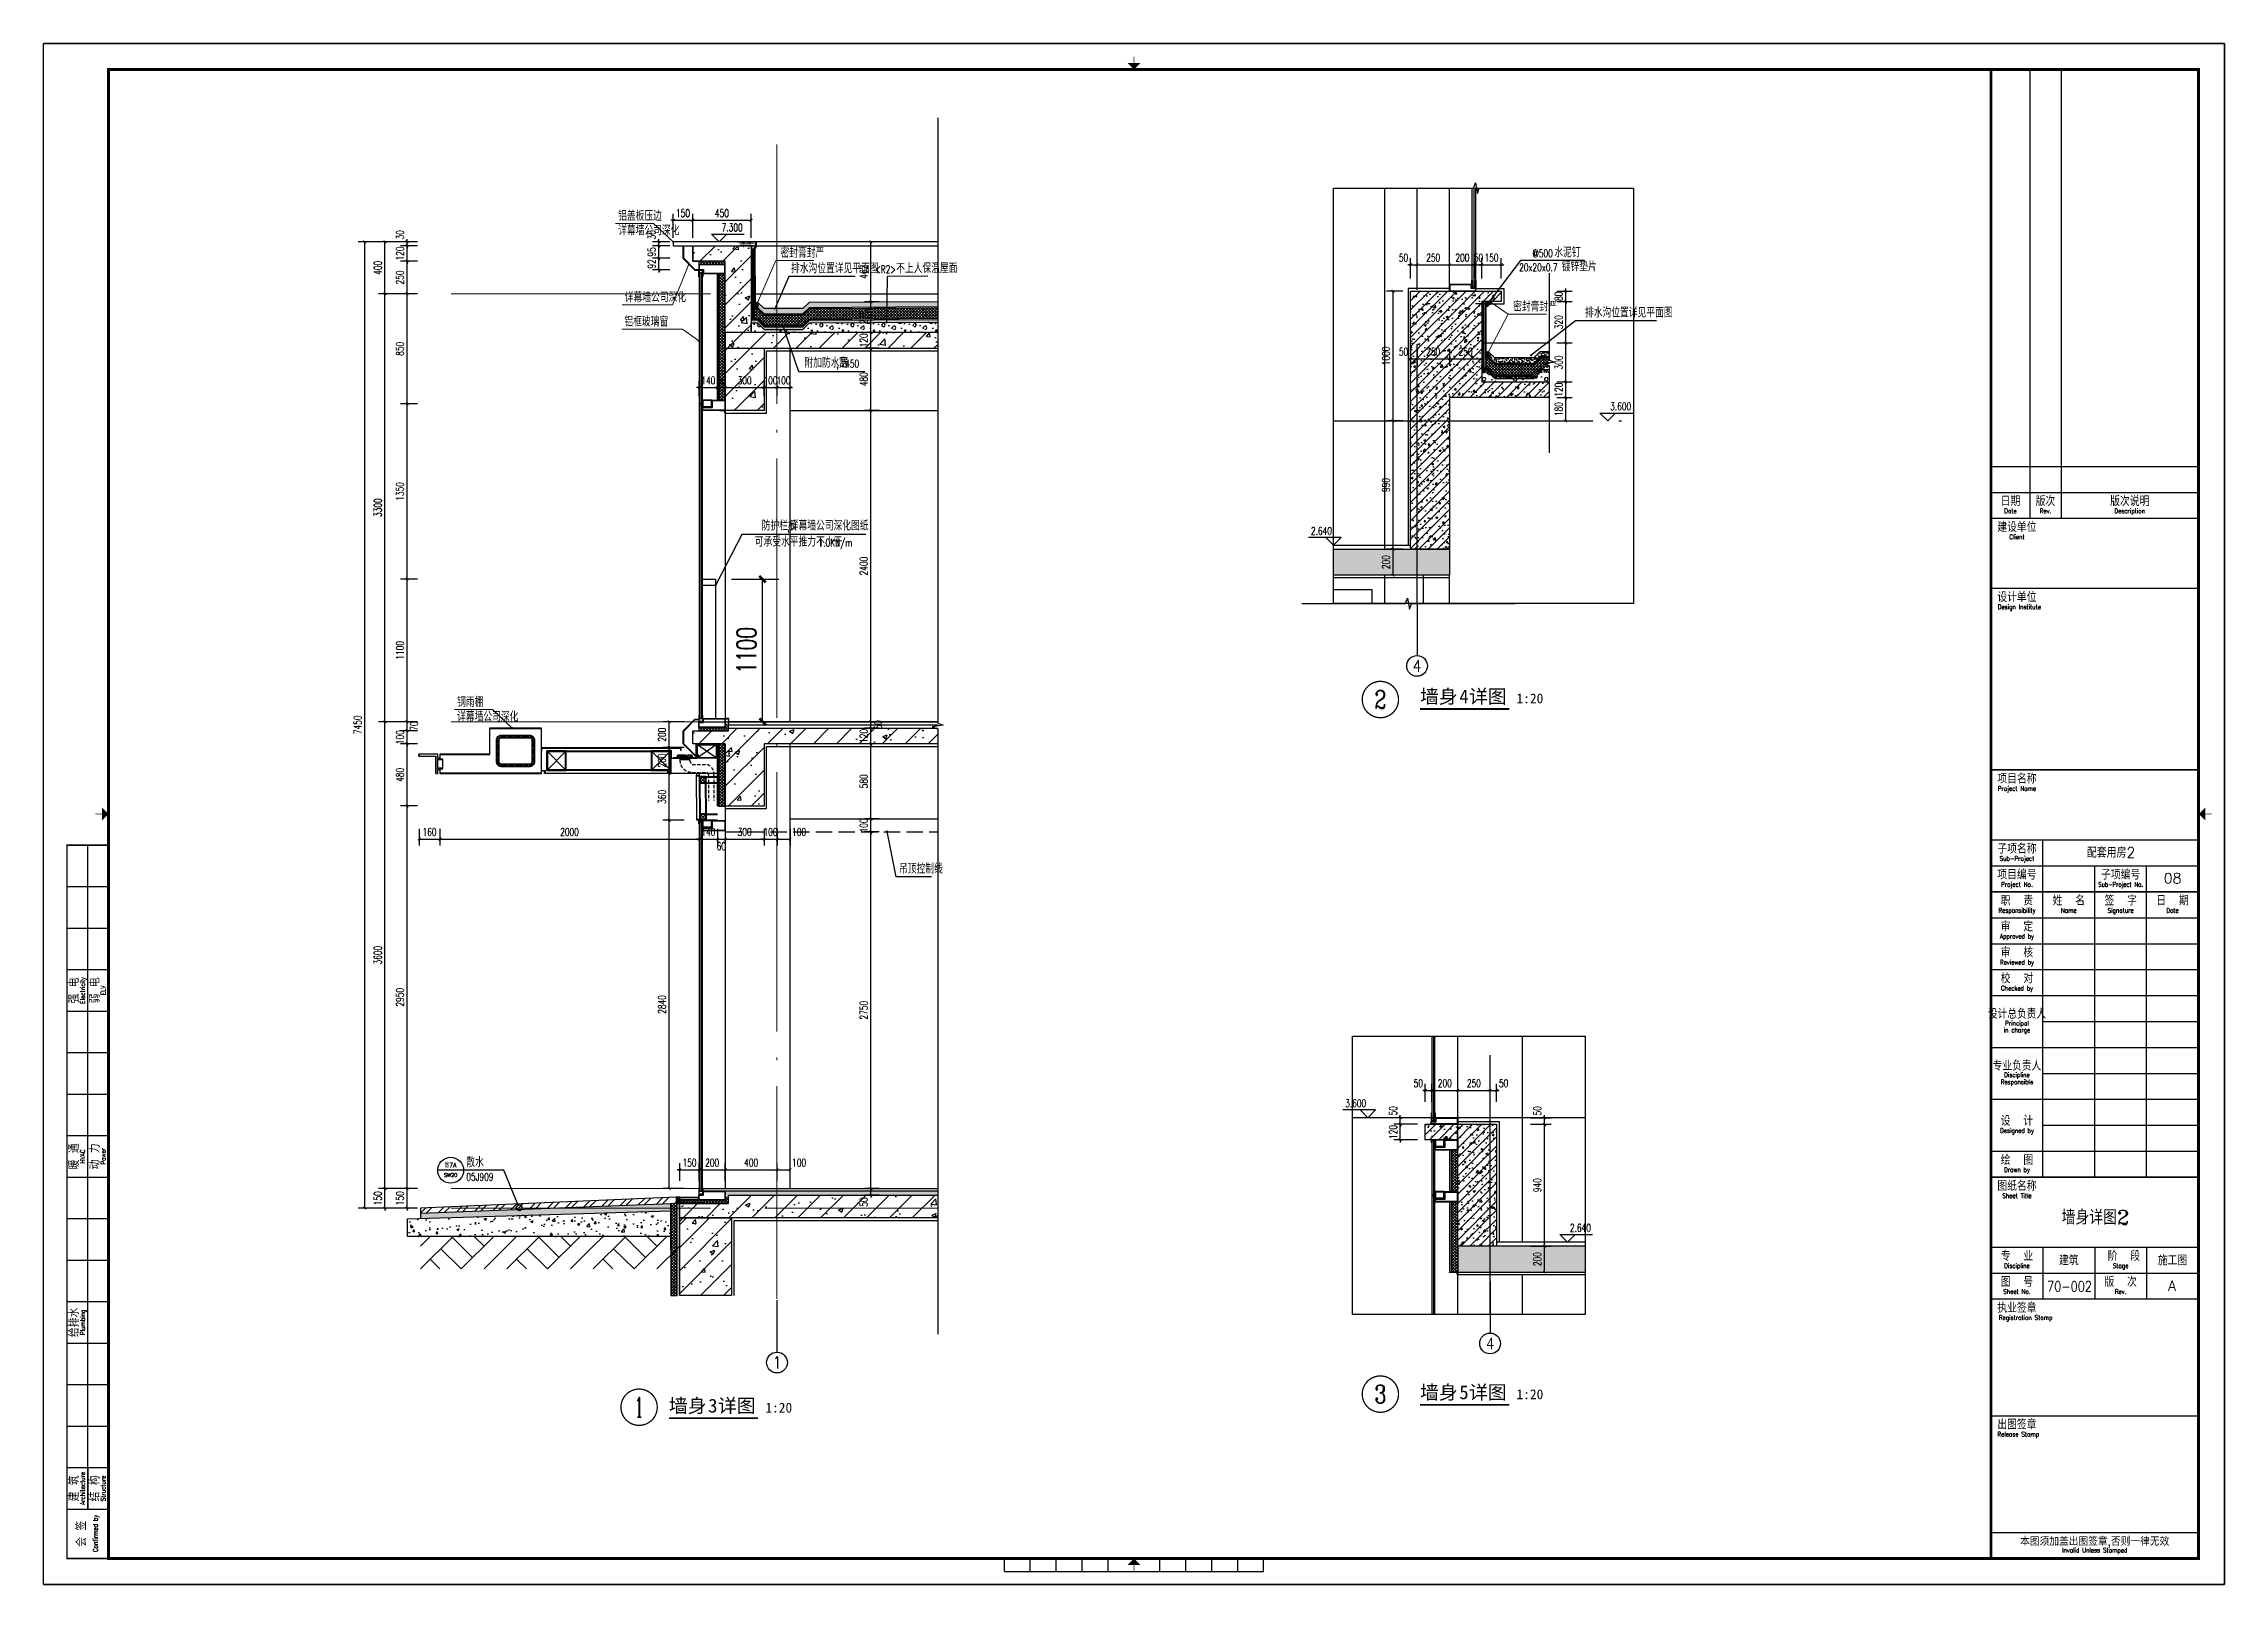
# Model space of a CAD drawing. Header units: millimetres. Extents: x -13830 to 215738, y -24143 to 193994.
# Drawn here: x 198918 to 215738, y 53077 to 64957 of the extents above; entities that cross this region are included whole.
import ezdxf
from ezdxf.enums import TextEntityAlignment as Align
from ezdxf.xclip import XClip

# ---------------------------------------------------------------- set-up
doc = ezdxf.new("R2010")
doc.units = ezdxf.units.MM
doc.header["$LTSCALE"] = 100
doc.header["$XCLIPFRAME"] = 0
for name, pattern in [('CENTER2', [28.575, 19.05, -3.175, 3.175, -3.175]), ('DASH', [0.35, 0.25, -0.1]), ('DOTE', [2.42, 2, -0.2, 0.02, -0.2]), ('HIDDEN2', [4.7625, 3.175, -1.5875]), ('MCST Section A$0$PHANTOM', [63.5, 31.75, -6.35, 6.35, -6.35, 6.35, -6.35])]:
    doc.linetypes.add(name, pattern=pattern)
doc.layers.get('0').update_dxf_attribs({"linetype": 'CONTINUOUS'})
doc.layers.get('DEFPOINTS').update_dxf_attribs({"linetype": 'CONTINUOUS'})
for name, color, linetype in [('!20190327 修改', 52, 'CONTINUOUS'), ('A-_ANOT----_D-', 8, 'CONTINUOUS'), ('A-_WIND----_E-', 4, 'CONTINUOUS'), ('A-DETL-MCUT', 2, 'CONTINUOUS'), ('A-Fin-Stone', 64, 'CONTINUOUS'), ('A-Line', 143, 'CONTINUOUS'), ('AXIS', 3, 'CONTINUOUS'), ('AXIS_TEXT', 7, 'CONTINUOUS'), ('D-HARDWARE', 8, 'CONTINUOUS'), ('D-HATCH', 8, 'CONTINUOUS'), ('D-METAL', 74, 'CONTINUOUS'), ('DIM_ELEV', 3, 'CONTINUOUS'), ('DIM_IDEN', 3, 'CONTINUOUS'), ('DIM_SYMB', 3, 'CONTINUOUS'), ('DOTE', 8, 'CONTINUOUS'), ('HATCH', 8, 'CONTINUOUS'), ('MCST ELevations 1S$0$D-METAL', 74, 'CONTINUOUS'), ('MCST Section A$0$A-_ANOT----_H-', 8, 'CONTINUOUS'), ('MCST Section A$0$A-_WIND----_E-', 4, 'CONTINUOUS'), ('MCST Section A$0$D-HARDWARE', 8, 'CONTINUOUS'), ('MCST Section A$0$D-METAL', 74, 'CONTINUOUS'), ('MCST Section A$0$D-WATERPROOFING', 142, 'CONTINUOUS'), ('MCST Section B$0$A-_FLOR----_E-', 21, 'CONTINUOUS'), ('MCST Section B$0$A-_WIND----_E-', 4, 'CONTINUOUS'), ('MCST Section B$0$D-HATCH', 8, 'CONTINUOUS'), ('PUB_DIM', 3, 'CONTINUOUS'), ('PUB_HATCH', 8, 'CONTINUOUS'), ('PUB_TEXT', 7, 'CONTINUOUS'), ('RAIL', 163, 'CONTINUOUS'), ('S_STAIR', 9, 'CONTINUOUS'), ('STAIR', 4, 'CONTINUOUS'), ('TK HAHA', 1, 'CONTINUOUS'), ('WALL', 2, 'CONTINUOUS'), ('WINDOW', 4, 'CONTINUOUS'), ('图框', 7, 'CONTINUOUS'), ('面层', 11, 'CONTINUOUS')]:
    doc.layers.add(name, color=color, linetype=linetype)
for name, color, linetype, lineweight in [('A-_ANOTGRID_E-', 8, 'CENTER2', 5), ('A-DETL-DIMS', 4, 'CONTINUOUS', 18), ('DIM_LEAD', 3, 'CONTINUOUS', 13), ('Sales Gallery  Section A$0$A-_WALL----_E-', 1, 'CONTINUOUS', 30)]:
    doc.layers.add(name, color=color, linetype=linetype, lineweight=lineweight)
doc.layers.add('A-_FNSH----_H-', color=7, linetype='Continuous', lineweight=13, true_color=0x007d00, plot=False)
doc.layers.add('MCST Section A$0$A-_FNSH----_H-', color=7, linetype='Continuous', lineweight=13, true_color=0x007d00, plot=False)
doc.styles.add('_TCH_AXIS', font='COMPLEX', dxfattribs={"bigfont": 'GBCBIG'})
doc.styles.add('_TCH_DIM', font='SIMPLEX', dxfattribs={"bigfont": 'GBCBIG'})
doc.styles.add('_TCH_DIM_T3', font='SIMPLEX', dxfattribs={"width": 0.705882, "bigfont": 'GBCBIG'})
doc.styles.add('_TCH_LABEL', font='COMPLEX', dxfattribs={"bigfont": 'GBCBIG'})
doc.styles.add('TKZ1_tjhts.shx', font='tjromant.shx', dxfattribs={"bigfont": 'tjhts.shx'})
doc.styles.add('TKZ2_tjkts.shx', font='tjromant.shx', dxfattribs={"bigfont": 'tjkts.shx'})
doc.styles.add('黑体', font='')
doc.styles.get('黑体').set_extended_font_data('SimSun')
doc.dimstyles.new('_TCH_ARCH&&20', dxfattribs={"dimtxt": 59.5, "dimasz": 20, "dimexe": 50, "dimexo": 60, "dimgap": 25.25, "dimtad": 1, "dimdec": 0, "dimzin": 0, "dimdsep": 46, "dimtxsty": '_TCH_DIM_T3', "dimblk": 'ARCHTICK', "dimcen": 0.09, "dimclrt": 7, "dimazin": 2, "dimtfac": 1, "dimtdec": 0, "dimtix": 1, "dimtmove": 2, "dimatfit": 3, "dimfxl": 1, "dimtolj": 1, "dimtzin": 0, "dimarcsym": 0})
doc.dimstyles.new('_TCH_ARCH&&50', dxfattribs={"dimtxt": 148.75, "dimasz": 50, "dimexe": 125, "dimexo": 150, "dimgap": 50, "dimtad": 1, "dimdec": 0, "dimzin": 0, "dimdsep": 46, "dimtxsty": '_TCH_DIM_T3', "dimblk": 'ARCHTICK', "dimcen": 0.09, "dimclrt": 7, "dimazin": 2, "dimtfac": 1, "dimtdec": 0, "dimtix": 1, "dimtmove": 2, "dimatfit": 3, "dimfxl": 1, "dimtolj": 1, "dimtzin": 0, "dimarcsym": 0})
pattern_1 = [(45, (242597.11, 71313.87), (-88.38835, 88.38835), []), (50, (242597.1, 71313.87), (358.63, -31.376), [37.5, -412.5]), (355, (242597.1, 71313.87), (-69.3757, 376.096), [30, -330]), (100.4514, (242627, 71311.26), (289.2547, 344.7198), [31.87, -350.571]), (46.1842, (242597.1, 71413.87), (533.6205, -82.7595), [56.25, -618.75]), (96.6356, (242641.6, 71407), (467.3314, 487.059), [47.805, -525.8565]), (351.1842, (242597.1, 71413.9), (467.331, 487.059), [45, -495]), (21, (242647.1, 71388.87), (298.4535, -201.3094), [37.5, -412.5]), (326, (242647.1, 71388.87), (121.6577, 362.575), [30, -330]), (71.4514, (242671.98, 71372.1), (420.1113, 161.2652), [31.87, -350.571]), (37.5, (242597.11, 71313.87), (6.07993, 166.44693), [0, -326, 0, -335, 0, -331.25]), (7.5, (242597.11, 71313.87), (131.5348, 197.20586), [0, -191, 0, -318.5, 0, -126.25]), (327.5, (242485.61, 71313.87), (266.9112, -11.27744), [0, -125, 0, -390, 0, -517.5]), (317.5, (242435.6, 71313.87), (291.5931, 50.0525), [0, -162.5, 0, -259, 0, -367.5])]
pattern_2 = [(45, (70968.57, -62944.844), (-35.35534, 35.35534), []), (50, (70968.57, -62944.84), (143.45204, -12.55043), [15, -165]), (355, (70968.57, -62944.84), (-27.75027, 150.43843), [12, -132]), (100.4514, (70980.52, -62945.89), (115.70188, 137.8879), [12.74804, -140.22842]), (46.1842, (70968.57, -62904.84), (213.4482, -33.1038), [22.5, -247.5]), (96.6356, (70986.36, -62907.6), (186.93254, 194.82357), [19.12206, -210.3426]), (351.1842, (70968.57, -62904.84), (186.9324, 194.8237), [18, -198]), (21, (70988.57, -62914.84), (119.38141, -80.52378), [15, -165]), (326, (70988.57, -62914.84), (48.66307, 145.03), [12, -132]), (71.4514, (70998.52, -62921.55), (168.04453, 64.5061), [12.74804, -140.22842]), (37.5, (70968.57, -62944.844), (2.43197, 66.57877), [0, -130.4, 0, -134, 0, -132.5]), (7.5, (70968.57, -62944.844), (52.613907, 78.88234), [0, -76.4, 0, -127.4, 0, -50.5]), (327.5, (70923.97, -62944.844), (106.764487, -4.510974), [0, -50, 0, -156, 0, -207]), (317.5, (70903.97, -62944.84), (116.63723, 20.021), [0, -65, 0, -103.6, 0, -147])]
pattern_3 = [(45, (78977.924, -67494.844), (-35.35534, 35.35534), []), (50, (78977.92, -67494.84), (143.45204, -12.55043), [15, -165]), (355, (78977.92, -67494.84), (-27.75027, 150.43843), [12, -132]), (100.4514, (78989.88, -67495.89), (115.70188, 137.8879), [12.74804, -140.22842]), (46.1842, (78977.92, -67454.84), (213.4482, -33.1038), [22.5, -247.5]), (96.6356, (78995.71, -67457.6), (186.93254, 194.82357), [19.12206, -210.3426]), (351.1842, (78977.92, -67454.84), (186.9324, 194.8237), [18, -198]), (21, (78997.92, -67464.84), (119.38141, -80.52378), [15, -165]), (326, (78997.92, -67464.84), (48.66307, 145.03), [12, -132]), (71.4514, (79007.87, -67471.55), (168.04453, 64.5061), [12.74804, -140.22842]), (37.5, (78977.924, -67494.844), (2.43197, 66.57877), [0, -130.4, 0, -134, 0, -132.5]), (7.5, (78977.924, -67494.844), (52.613907, 78.88234), [0, -76.4, 0, -127.4, 0, -50.5]), (327.5, (78933.324, -67494.844), (106.764487, -4.510974), [0, -50, 0, -156, 0, -207]), (317.5, (78913.32, -67494.84), (116.63723, 20.021), [0, -65, 0, -103.6, 0, -147])]

msp = doc.modelspace()

# ---------------------------------------------------------------- texts
at = {"layer": 'AXIS_TEXT', "style": '_TCH_AXIS'}
for p, p2 in [((209477.3, 60114.6), (209545.2, 60114.6)), ((210040.7, 54890.2), (210108.6, 54890.2))]:
    msp.add_text('4', height=89.1, dxfattribs=at).set_placement(p, p2, align=Align.FIT)
at = {"layer": 'AXIS_TEXT', "style": '_TCH_AXIS', "width": 1.555556}
msp.add_text('1', height=93.2, dxfattribs=at).set_placement((204543.5, 54740.9), (204605.6, 54740.9), align=Align.FIT)
at = {"layer": 'PUB_TEXT'}
for s, height, style, p in [('铝盖板压边', 67.52, '_TCH_DIM', (203349.4, 63591.9)), ('详幕墙公司深化', 67.52, '_TCH_DIM', (203349.4, 63479.9)), ('密封膏封严', 67.52, '_TCH_DIM', (204601.8, 63306.5)), ('详幕墙公司深化', 67.52, '_TCH_DIM', (203400.7, 62964.4)), ('密封膏封严', 67.52, '_TCH_DIM', (210252.4, 62893.2)), ('铝框玻璃窗', 67.52, '_TCH_DIM', (203398, 62775.9)), ('防护栏板', 67.52, '_TCH_DIM', (204456.7, 61203.6)), ('详幕墙公司深化图纸', 67.52, '_TCH_DIM', (204673.3, 61203.6)), ('可承受水平推力不小于', 67.52, '_TCH_DIM', (204403.3, 61079.4)), ('钢雨棚', 67.52, '_TCH_DIM', (202107.4, 59842.9)), ('墙身', 106.33, '黑体', (209534.5, 59870.5)), ('4', 106.3, '黑体', (209837, 59870.5)), ('详图', 106.33, '黑体', (209912.6, 59870.5)), ('1:20', 75.95, '黑体', (210278.4, 59870.5)), ('详幕墙公司深化', 67.52, '_TCH_DIM', (202107.4, 59730.9)), ('散水', 67.52, '_TCH_DIM', (202178.7, 56294.7)), ('墙身', 106.33, '黑体', (203741.2, 54401.9)), ('3', 106.3, '黑体', (204043.6, 54401.9)), ('详图', 106.33, '黑体', (204119.3, 54401.9)), ('墙身', 106.33, '黑体', (209534.5, 54505.1)), ('5', 106.3, '黑体', (209837, 54505.1)), ('详图', 106.33, '黑体', (209912.6, 54505.1)), ('1:20', 75.95, '黑体', (210278.4, 54505.1)), ('1:20', 75.95, '黑体', (204485, 54401.9))]:
    msp.add_text(s, height=height, dxfattribs=dict(at, style=style)).set_placement(p)
at = {"layer": 'PUB_TEXT', "style": '_TCH_DIM', "width": 0.705882}
for s, p in [('7.300', (204147.9, 63509.7)), ('3.600', (211001.4, 62130.1)), ('2.640', (208693, 61170.1)), (',', (204653.3, 61203.6)), ('1.0KN/m', (204894.8, 61079.4)), ('3.600', (208957.5, 56756.4)), ('05J909', (202178.7, 56189.5)), ('2.640', (210690.7, 55796.4))]:
    msp.add_text(s, height=59.5, dxfattribs=at).set_placement(p)
at = {"layer": 'PUB_TEXT', "style": '_TCH_DIM'}
for s, height, rotation, p in [('排水沟位置详见平面图', 67.52, 360, (204682.9, 63187.8)), ('不上人保温屋面', 67.52, 0.21898, (205493.9, 63187.3)), ('水泥钉', 67.52, 360, (210569.5, 63310.6)), ('镀锌垫片', 67.52, 360, (210627.1, 63201.6)), ('排水沟位置详见平面图', 67.52, 360, (210806.8, 62846.5)), ('附加防水层', 67.52, 360, (204786.3, 62459.8)), ('宽', 67.5, 360, (205052, 62459.8)), ('吊顶控制线', 67.52, 360, (205515.7, 58558.3))]:
    msp.add_text(s, height=height, rotation=rotation, dxfattribs=at).set_placement(p)
at = {"layer": 'PUB_TEXT', "style": '_TCH_DIM', "width": 0.705882}
for s, rotation, p in [('<R2>', 0.21898, (205331.9, 63186.7)), ('20x20x0.7', 360, (210299.1, 63201.6)), ('@500', 360, (210401.5, 63310.6)), (',', 360, (205032, 62459.8)), ('450', 360, (205101.2, 62459.8))]:
    msp.add_text(s, height=59.5, rotation=rotation, dxfattribs=at).set_placement(p)
at = {"layer": 'PUB_TEXT', "style": '_TCH_LABEL'}
for s, height, p, p2 in [('2', 139.8, (209181.9, 59829.8), (209275.1, 59829.8)), ('SW20', 27.8, (202006.1, 56219), (202109.4, 56219)), ('1', 154.4, (203478.1, 54365.9), (203544.2, 54365.9)), ('3', 139.8, (209181.9, 54474.3), (209275.1, 54474.3))]:
    msp.add_text(s, height=height, dxfattribs=at).set_placement(p, p2, align=Align.FIT)
at = {"layer": 'PUB_TEXT', "style": '_TCH_LABEL', "width": 0.947735}
msp.add_text('散7A', height=37.17, dxfattribs=at).set_placement((202013.8, 56291), (202101.6, 56291), align=Align.FIT)
at = {"layer": '图框', "color": 5, "style": 'TKZ1_tjhts.shx'}
for s, height, p in [('配套用房2', 80, (214864.5, 58720.4)), ('08', 80, (215339, 58522)), ('墙身详图2', 112, (214744, 55907.4)), ('A', 80, (215334.7, 55380.3))]:
    msp.add_text(s, height=height, dxfattribs=at).set_placement(p, align=Align.MIDDLE_CENTER)
at = {"layer": '图框', "color": 5, "style": 'TKZ1_tjhts.shx', "width": 0.8}
msp.add_text('70-002', height=80, dxfattribs=at).set_placement((214544, 55375), align=Align.MIDDLE_CENTER)

# ---------------------------------------------------------------- blocks, each defined once
blk = doc.blocks.new('TJAD_TK_A1')
for p, q in [((1266.38, 940.45), (1266.38, 767.45)), ((1278.38, 940.45), (1278.38, 767.45)), ((1251.38, 777.45), (1263.38, 777.45)), ((1251.38, 777.45), (1331.38, 777.45)), ((1251.38, 767.45), (1331.38, 767.45)), ((517.38, 385.45), (517.38, 641.45)), ((1251.38, 643.45), (1331.38, 643.45)), ((1271.38, 513.45), (1271.38, 643.45)), ((1251.38, 633.45), (1331.38, 633.45)), ((1291.38, 513.45), (1291.38, 633.45)), ((1311.38, 513.45), (1311.38, 633.45)), ((509.38, 625.45), (525.38, 625.45)), ((509.38, 609.45), (525.38, 609.45)), ((1251.38, 613.45), (1331.38, 613.45)), ((1251.38, 603.45), (1331.38, 603.45)), ((509.38, 593.45), (525.38, 593.45)), ((1251.38, 593.45), (1331.38, 593.45)), ((1251.38, 583.45), (1331.38, 583.45)), ((509.38, 577.45), (525.38, 577.45)), ((1271.38, 573.45), (1331.38, 573.45)), ((509.38, 561.45), (525.38, 561.45)), ((1251.38, 563.45), (1331.38, 563.45)), ((1271.38, 553.45), (1331.38, 553.45)), ((509.38, 545.45), (525.38, 545.45)), ((1251.38, 543.45), (1331.38, 543.45)), ((1271.38, 533.45), (1331.38, 533.45)), ((509.38, 529.45), (525.38, 529.45)), ((1251.38, 523.45), (1331.38, 523.45)), ((509.38, 513.45), (525.38, 513.45)), ((509.38, 497.45), (525.38, 497.45)), ((509.38, 481.45), (525.38, 481.45)), ((1251.38, 486.45), (1331.38, 486.45)), ((1271.38, 486.45), (1271.38, 466.45)), ((1291.38, 486.45), (1291.38, 466.45)), ((1311.38, 486.45), (1311.38, 466.45)), ((1251.38, 476.45), (1331.38, 476.45)), ((509.38, 465.45), (525.38, 465.45)), ((509.38, 449.45), (525.38, 449.45)), ((509.38, 433.45), (525.38, 433.45)), ((1251.38, 421.45), (1331.38, 421.45)), ((509.38, 417.45), (525.38, 417.45)), ((509.38, 401.45), (525.38, 401.45)), ((517.38, 401.45), (517.38, 385.45)), ((509.38, 385.45), (525.38, 385.45)), ((1251.38, 376.45), (1331.38, 376.45))]:
    blk.add_line(p, q)
for points, const_width in [([(1251.38, 940.45), (1251.38, 366.45)], 1), ([(1251.38, 767.45), (1331.38, 767.45)], 0.6), ([(1251.38, 623.45), (1331.38, 623.45)], 0.6), ([(1251.38, 513.45), (1331.38, 513.45)], 0.6), ([(1251.38, 466.45), (1331.38, 466.45)], 0.6)]:
    blk.add_lwpolyline(points, dxfattribs=dict(const_width=const_width))
at = {"layer": '图框'}
for p, q in [((1341.38, 950.45), (500.38, 950.45)), ((500.38, 356.45), (500.38, 950.45)), ((1341.38, 356.45), (1341.38, 950.45)), ((1251.38, 787.45), (1331.38, 787.45)), ((870.88, 361.45), (870.88, 366.45)), ((880.88, 361.45), (880.88, 366.45)), ((890.88, 361.45), (890.88, 366.45)), ((900.88, 361.45), (900.88, 366.45)), ((910.88, 361.45), (910.88, 366.45)), ((930.88, 361.45), (930.88, 366.45)), ((940.88, 361.45), (940.88, 366.45)), ((950.88, 361.45), (950.88, 366.45)), ((960.88, 361.45), (960.88, 366.45)), ((970.88, 361.45), (970.88, 366.45)), ((500.38, 356.45), (1341.38, 356.45)), ((870.88, 361.45), (970.88, 361.45))]:
    blk.add_line(p, q, dxfattribs=at)
for points, const_width in [([(920.88, 942.95), (920.88, 945.45)], 0.3), ([(1251.38, 740.45), (1331.38, 740.45)], 0.6), ([(1251.38, 670.45), (1331.38, 670.45)], 0.6), ([(522.88, 653.45), (520.38, 653.45)], 0.3), ([(1333.99, 653.45), (1336.49, 653.45)], 0.3), ([(525.38, 366.45), (509.38, 366.45), (509.38, 641.45), (525.38, 641.45)], 0.6), ([(920.88, 363.95), (920.88, 361.45)], 0.3)]:
    blk.add_lwpolyline(points, dxfattribs=dict(at, const_width=const_width))
at = {"layer": '图框', "const_width": 1.2}
blk.add_lwpolyline([(1331.38, 940.45), (525.38, 940.45), (525.38, 366.45), (1331.38, 366.45)], close=True, dxfattribs=at)
at = {"layer": '图框'}
for points in [[(918.38, 942.95), (923.38, 942.95), (920.88, 940.45)], [(522.88, 650.95), (522.88, 655.95), (525.38, 653.45)], [(1333.99, 650.95), (1333.99, 655.95), (1331.49, 653.45)], [(918.38, 363.95), (923.38, 363.95), (920.88, 366.45)]]:
    blk.add_solid(points, dxfattribs=at)
at = {"style": 'TKZ2_tjkts.shx'}
for s, height, p in [('日期', 3.6, (1258.88, 774)), ('版次', 3.6, (1272.38, 774)), ('版次说明', 3.6, (1304.88, 774)), ('建设单位', 3.6, (1261.38, 764)), ('设计单位', 3.6, (1261.38, 737)), ('项目名称', 3.6, (1261.38, 667)), ('子项名称', 3.6, (1261.38, 640)), ('项目编号', 3.6, (1261.38, 630)), ('职  责', 3.6, (1261.38, 620)), ('姓  名', 3.6, (1281.38, 620)), ('签  字', 3.6, (1301.38, 620)), ('日  期', 3.6, (1321.38, 620)), ('审  定', 3.6, (1261.38, 610)), ('审  核', 3.6, (1261.38, 600)), ('校  对', 3.6, (1261.38, 590)), ('设  计', 3.6, (1261.38, 535.1)), ('绘  图', 3.6, (1261.38, 520)), ('图纸名称', 3.6, (1261.38, 510)), ('专  业', 3.6, (1261.38, 483)), (' 阶  段', 3.6, (1301.38, 483)), ('图  号', 3.6, (1261.38, 473)), ('版  次', 3.6, (1301.38, 473)), ('执业签章', 3.6, (1261.38, 463)), ('出图签章', 3.6, (1261.38, 418)), ('本图须加盖出图签章,否则一律无效', 3, (1291.38, 372.88))]:
    blk.add_text(s, height=height, dxfattribs=at).set_placement(p, align=Align.MIDDLE_CENTER)
at = {"style": 'TKZ2_tjkts.shx', "width": 0.8}
for s, height, p in [('Date', 1.8, (1258.88, 770.3)), ('Rev.', 1.8, (1272.38, 770.3)), ('Description', 1.8, (1304.88, 770.3)), ('Client', 1.8, (1261.38, 760.3)), ('Design Institute', 1.8, (1262.31, 733.3)), ('Project Name', 1.8, (1261.38, 663.3)), ('Sub-Project', 1.8, (1261.38, 636.3)), ('Project No.', 1.8, (1261.38, 626.3)), ('Responsibility', 1.8, (1261.38, 616.3)), ('Name', 1.8, (1281.38, 616.3)), ('Signature', 1.8, (1301.38, 616.3)), ('Date', 1.8, (1321.38, 616.3)), ('Approved by', 1.8, (1261.38, 606.3)), ('Reviewed by', 1.8, (1261.38, 596.3)), ('Checked by', 1.8, (1261.38, 586.3)), ('设计总负责人', 3.6, (1261.38, 576.33)), ('Principal', 1.8, (1261.38, 572.8)), ('in charge', 1.8, (1261.38, 570.15)), ('专业负责人', 3.6, (1261.38, 556.33)), ('Responsible', 1.8, (1261.38, 550.15)), ('Discipline', 1.8, (1261.38, 552.87)), ('Designed by', 1.8, (1261.38, 531.4)), ('Drawn by', 1.8, (1261.38, 516.3)), ('Sheet Title', 1.8, (1261.38, 506.3)), ('Discipline', 1.8, (1261.38, 479.3)), ('Stage', 1.8, (1301.38, 479.3)), ('Sheet No.', 1.8, (1261.38, 469.3)), ('Rev.', 1.8, (1301.38, 469.3)), ('Registration Stamp', 1.8, (1264.74, 459.3)), ('Release Stamp', 1.8, (1261.89, 414.3)), ('Invalid Unless Stamped', 1.8, (1291.38, 369.62))]:
    blk.add_text(s, height=height, dxfattribs=at).set_placement(p, align=Align.MIDDLE_CENTER)
at = {"style": 'TKZ2_tjkts.shx'}
for s, p in [('强 电', (512.17, 585.45)), ('弱 电', (520.17, 585.45)), ('暖 通', (512.17, 521.45)), ('动 力', (520.17, 521.45)), ('给排水', (512.17, 457.45)), ('建 筑', (512.17, 393.45)), ('结 构', (520.17, 393.45)), ('会 签', (515, 375.95))]:
    blk.add_text(s, height=3.6, rotation=90, dxfattribs=at).set_placement(p, align=Align.MIDDLE_CENTER)
at = {"style": 'TKZ2_tjkts.shx', "width": 0.8}
for s, p in [('Electricity', (515.4, 585.45)), ('ELV', (523.4, 585.45)), ('HVAC', (515.4, 521.45)), ('Power', (523.4, 521.45)), ('Plumbing', (515.4, 457.45)), ('Architecture', (515.4, 393.45)), ('Structure', (523.4, 393.45)), ('Confirmed by', (520.33, 376.06))]:
    blk.add_text(s, height=1.8, rotation=90, dxfattribs=at).set_placement(p, align=Align.MIDDLE_CENTER)
at = {"layer": '图框', "style": 'TKZ2_tjkts.shx'}
blk.add_text('子项编号', height=3.6, dxfattribs=at).set_placement((1301.38, 630), align=Align.MIDDLE_CENTER)
at = {"layer": '图框', "style": 'TKZ2_tjkts.shx', "width": 0.7}
blk.add_text('Sub-Project No.', height=1.8, dxfattribs=at).set_placement((1301.38, 626.3), align=Align.MIDDLE_CENTER)
blk = doc.blocks.new('180703-expo')
at = {"layer": '图框'}
blk.add_blockref('TJAD_TK_A1', (-500.38, -356.45), dxfattribs=at)
at = {"layer": '图框', "style": 'TKZ1_tjhts.shx'}
for s, p in [('建筑', (781, 124.85)), ('施工图', (821, 124.85))]:
    blk.add_text(s, height=3.6, dxfattribs=at).set_placement(p, align=Align.MIDDLE_CENTER)
blk = doc.blocks.new('MCST Section A$0$MULLION')
at = {"layer": 'MCST Section A$0$A-_WIND----_E-'}
blk.add_lwpolyline([(196130, -40094), (196157, -40094), (196157, -40097), (196133, -40097), (196133, -40119), (196130, -40119), (196130, -40097), (196130, -40097), (196130, -40094)], dxfattribs=at)
for points in [[(196158, -40101), (196158, -40146), (196230, -40146), (196230, -40094), (196158, -40094), (196158, -40098), (196134, -40098), (196134, -40101)], [(196158, -40149), (196233, -40149), (196233, -40094), (196333, -40094), (196333, -40174), (196158, -40174)]]:
    blk.add_lwpolyline(points, close=True, dxfattribs=at)
at = {"layer": 'MCST Section A$0$A-_WIND----_E-', "color": 8}
for points in [[(196161, -40152), (196236, -40152), (196236, -40097), (196330, -40097), (196330, -40171), (196161, -40171)], [(196161, -40143), (196227, -40143), (196227, -40097), (196161, -40097)]]:
    blk.add_lwpolyline(points, close=True, dxfattribs=at)
blk = doc.blocks.new('A$C3F2852F1')
at = {"color": 8}
blk.add_lwpolyline([(-13, 0), (-13, -2435)], dxfattribs=at)
at = {"layer": 'MCST Section B$0$A-_WIND----_E-'}
blk.add_lwpolyline([(-25, -2435), (-25, 0), (0, 0), (0, -2435)], dxfattribs=at)
at = {"xscale": -1}
blk.add_blockref('MCST Section A$0$MULLION', (196133, 40106), dxfattribs=at)
blk = doc.blocks.new('dsfsdfsfd')
at = {"layer": 'MCST Section A$0$A-_WIND----_E-'}
for points in [[(175, -55), (100, -55), (100, 0), (0, 0), (0, -80), (175, -80)], [(175, -31), (175, -52), (103, -52), (103, 0), (175, 0), (175, -28), (199, -28), (199, -31)]]:
    blk.add_lwpolyline(points, close=True, dxfattribs=at)
at = {"layer": 'MCST Section A$0$A-_WIND----_E-', "color": 8}
for points in [[(172, -58), (97, -58), (97, -3), (3, -3), (3, -77), (172, -77)], [(172, -49), (106, -49), (106, -3), (172, -3)]]:
    blk.add_lwpolyline(points, close=True, dxfattribs=at)
blk = doc.blocks.new('A$C06C23959')
at = {"layer": 'PUB_HATCH'}
h = blk.add_hatch(dxfattribs=at)
h.set_pattern_fill('混凝土', color=256, scale=25)
h.set_pattern_definition([(50, (0, 0), (179.315, -15.688), [18.75, -206.25]), (355, (0, 0), (-34.688, 188.048), [15, -165]), (100.451, (14.94, -1.3), (144.627, 172.36), [15.935, -175.286]), (46.184, (0, 50), (266.81, -41.38), [28.125, -309.375]), (96.636, (22.23, 46.55), (233.666, 243.53), [23.903, -262.928]), (351.184, (0, 50), (233.665, 243.53), [22.5, -247.5]), (21, (25, 37.5), (149.227, -100.655), [18.75, -206.25]), (326, (25, 37.5), (60.829, 181.288), [15, -165]), (71.451, (37.44, 29.11), (210.056, 80.633), [15.935, -175.286]), (37.5, (0, 0), (3.04, 83.2235), [0, -163, 0, -167.5, 0, -165.625]), (7.5, (0, 0), (65.7674, 98.603), [0, -95.5, 0, -159.25, 0, -63.125]), (327.5, (-55.75, 0), (133.4556, -5.6387), [0, -62.5, 0, -195, 0, -258.75]), (317.5, (-80.75, 0), (145.7965, 25.026), [0, -81.25, 0, -129.5, 0, -183.75])])
h.paths.add_polyline_path([(-2100, 139), (-70, 200), (-70, 0), (-2100, 0)])
h = blk.add_hatch(dxfattribs=at)
h.set_pattern_fill('ANSI32', color=256, scale=20)
h.set_pattern_definition([(45, (0, 0), (-67.352, 67.352), []), (45, (44.9, 0), (-67.352, 67.352), [])])
h.paths.add_polyline_path([(-28, 305), (-28, 254), (-915, 220), (-2000, 220)])
h.paths.add_polyline_path([(-2000, 220), (-915, 220), (-2000, 178)])
h = blk.add_hatch(dxfattribs=at)
h.set_pattern_fill('砂灰土', color=256, scale=5)
h.set_pattern_definition([(37.5, (0, 0), (-0.62993, 19.26824), [0, -15.2, 0, -17, 0, -16.25]), (7.5, (0, 0), (17.69777, 28.22146), [0, -8.2, 0, -13.7, 0, -5.25]), (327.5, (-12.3, 0), (31.14142, 0.05659), [0, -5, 0, -18, 0, -23.5]), (317.5, (-12.3, 0), (30.06127, 8.77676), [0, -2.5, 0, -11.8, 0, -13.5])])
h.paths.add_polyline_path([(-70, 220), (-70, 252), (-915, 220)])
h.paths.add_polyline_path([(-70, 200), (-70, 220), (-915, 220), (-2000, 178), (-2000, 139)])
h = blk.add_hatch(dxfattribs=at)
h.set_pattern_fill('多孔材料', color=256, scale=3, style=0)
h.set_pattern_definition([(45, (-131551.069, 213303.25), (-6.0000061, 6.0000061), []), (135, (-131551.069, 213303.25), (-6.0000061, -6.0000061), [])])
h.paths.add_polyline_path([(-28, 305), (0, 305), (0, 255), (-28, 255)])
at = {"layer": '!20190327 修改'}
blk.add_lwpolyline([(0, 305), (-28, 305), (-28, 255), (0, 255)], close=True, dxfattribs=at)
at = {"layer": 'A-Line'}
for p, q in [((0, 255), (-2000, 178)), ((-2000, 220), (-2000, 139)), ((-70, 198), (-70, 252))]:
    blk.add_line(p, q, dxfattribs=at)
blk.add_lwpolyline([(-70, 198), (-70, 0), (-2100, 0), (-2100, 136)], close=True, dxfattribs=at)
at = {"layer": 'PUB_HATCH'}
blk.add_line((-28, 305), (-2000, 220), dxfattribs=at)
blk = doc.blocks.new('sdsfdsdsf')
at = {"layer": 'PUB_HATCH'}
h = blk.add_hatch(color=256, dxfattribs=at)
h.dxf.hatch_style = 1
edge = h.paths.add_edge_path()
edge.add_line((40, 591), (27, 591))
edge.add_line((27, 591), (27, 575))
edge.add_line((27, 575), (33, 575))
edge.add_arc((31, 584), 9.14, 286.3769, 353.4098)
edge.add_line((40, 583), (40, 591))
h = blk.add_hatch(dxfattribs=at)
h.set_pattern_fill('砂灰土', color=256, scale=5)
h.set_pattern_definition([(37.5, (-268.207, -50.312), (-0.62993, 19.26824), [0, -15.2, 0, -17, 0, -16.25]), (7.5, (-268.207, -50.312), (17.69777, 28.22146), [0, -8.2, 0, -13.7, 0, -5.25]), (327.5, (-280.507, -50.312), (31.14142, 0.05659), [0, -5, 0, -18, 0, -23.5]), (317.5, (-280.507, -50.312), (30.06127, 8.77676), [0, -2.5, 0, -11.8, 0, -13.5])])
h.paths.add_polyline_path([(1440, 6), (1440, 26), (450, 20), (400, -30), (100, -30), (50, 20), (0, 20), (0, 0), (50, 0), (100, -50), (400, -50), (450, 0)])
h = blk.add_hatch(dxfattribs=at)
h.set_pattern_fill('加气混凝土', color=256, scale=20, style=0)
h.set_pattern_definition([(360, (-123745.06, -41876.92), (120, 240), [0, -240]), (360, (-123885.46, -41909.32), (120, 240), [0, -240]), (360, (-123807.46, -41911.72), (120, 240), [0, -240]), (360, (-123722.26, -41840.92), (120, 240), [0, -240]), (360, (-123821.86, -41923.72), (120, 240), [0, -240]), (360, (-123698.26, -41689.72), (120, 240), [0, -240]), (360, (-123771.46, -41708.92), (120, 240), [0, -240]), (360, (-123733.06, -41738.92), (120, 240), [0, -240]), (360, (-123928.66, -41743.72), (120, 240), [0, -240]), (360, (-123811.06, -41754.52), (120, 240), [0, -240]), (360, (-123856.66, -41815.72), (120, 240), [0, -240]), (360, (-123854.26, -41905.72), (120, 240), [0, -240]), (360, (-123764.26, -41915.32), (120, 240), [0, -240]), (360, (-123698.26, -41809.72), (120, 240), [0, -240]), (360, (-123922.66, -41846.92), (120, 240), [0, -240]), (360, (-123902.26, -41806.12), (120, 240), [0, -240]), (360, (-123808.66, -41822.92), (120, 240), [0, -240]), (360, (-123842.26, -41857.72), (120, 240), [0, -240]), (360, (-123861.46, -41778.52), (120, 240), [0, -240]), (360, (-123831.46, -41688.52), (120, 240), [0, -240]), (360, (-123913.06, -41897.32), (120, 240), [0, -240]), (360, (-123781.06, -41737.72), (120, 240), [0, -240]), (360, (-123892.66, -41734.12), (120, 240), [0, -240]), (360, (-123911.86, -41702.92), (120, 240), [0, -240]), (130.601293, (-123713.007, -41764.865), (-599.9999841, 720.0000109), [10.53662, -4414.8444]), (18.434948, (-123730.15, -41760.294), (600.000001, 239.99999), [10.8421, -1507.05116]), (90, (-123730.15, -41770.58), (120, 240), [10.2857, -469.71426]), (161.56505, (-123719.864, -41774.01), (-600, 239.99999), [10.8421, -1507.05116]), (53.1301, (-123719.864, -41774.01), (120.000003, 239.999998), [11.42857, -1188.5714]), (135, (-123710.72, -41896.29), (-120.00001, 239.999985), [9.69746, -669.12504]), (45, (-123724.436, -41896.29), (120, 240), [9.69746, -669.12504]), (135, (-123717.58, -41903.15), (-120.00001, 239.999985), [9.69746, -669.12504]), (45, (-123717.58, -41903.15), (120, 240), [9.69746, -669.12504]), (116.56505, (-123826.15, -41735.15), (-1e-05, 480), [12.77753, -255.5506]), (180, (-123831.86, -41723.72), (-120, 240), [13.7143, -226.2857]), (63.43495, (-123851.3, -41735.15), (7e-06, 480), [12.77753, -255.5506]), (116.56505, (-123845.58, -41746.58), (-1e-05, 480), [12.77753, -255.5506]), (360, (-123845.58, -41746.58), (120, 240), [13.7143, -226.2857]), (63.43495, (-123831.86, -41746.58), (7e-06, 480), [12.77753, -255.5506]), (107.102727, (-123735.864, -41816.294), (-359.9999708, 1200.00000657), [15.54454, -6513.161]), (143.972625, (-123740.436, -41801.437), (-2279.9999495, 1680.0000274), [15.54454, -3248.808]), (180, (-123753, -41792.3), (-120, 240), [14.85714, -225.14284]), (36.027373, (-123780.436, -41801.437), (2280.0000048, 1679.9999526), [15.54454, -3248.808]), (71.56505, (-123785.007, -41815.15), (360.000017, 1199.999993), [14.45613, -1503.4371]), (107.102727, (-123780.436, -41830.008), (-359.9999708, 1200.00000657), [15.54454, -6513.161]), (143.972625, (-123767.864, -41839.151), (-2279.9999495, 1680.0000274), [15.54454, -3248.808]), (360, (-123767.86, -41839.15), (120, 240), [14.85714, -225.14284]), (36.027373, (-123753.007, -41839.151), (2280.0000048, 1679.9999526), [15.54454, -3248.808]), (71.56505, (-123740.436, -41830.01), (360.000017, 1199.999993), [14.45613, -1503.4371]), (150.255117, (-123733.58, -41704.294), (-359.999998, 240.0000017), [9.214, -1925.72784]), (90, (-123741.58, -41708.87), (120, 240), [9.14286, -470.8571]), (29.74488, (-123741.58, -41708.865), (360.000003, 239.999994), [9.214, -1925.72784]), (116.56505, (-123789.58, -41874.58), (-1e-05, 480), [12.77753, -255.5506]), (168.690066, (-123795.293, -41863.15), (-1079.9999977, 240.000008), [11.6549, -2435.8742]), (41.185924, (-123815.864, -41868.865), (3000.0000158, 2639.9999383), [12.14874, -5090.3208]), (90, (-123815.86, -41880.29), (120, 240), [11.42857, -468.5714]), (138.814073, (-123806.721, -41888.294), (-2999.9999127, 2640.0000554), [12.14874, -5090.3208]), (16.699243, (-123806.721, -41888.294), (3959.9999856, 1199.9999365), [11.9318, -4999.415]), (60.945395, (-123795.293, -41884.865), (120.0000028, 239.9999963), [11.76643, -4930.1358]), (109.983105, (-123890.15, -41774.008), (-599.99998065, 1680.0000033), [13.3768, -5604.879]), (155.556044, (-123894.721, -41761.437), (-1559.9999967, 720.0000051), [13.8092, -5786.0526]), (24.443954, (-123919.864, -41761.437), (1560.00001004, 719.9999765), [13.8092, -5786.0526]), (70.016893, (-123924.436, -41774.008), (600.0000234, 1679.9999881), [13.3768, -5604.879]), (109.983105, (-123919.864, -41786.58), (-599.99998065, 1680.0000033), [13.3768, -5604.879]), (160.016892, (-123907.293, -41791.151), (-599.9999973, 239.9999968), [13.3768, -2795.751]), (19.983106, (-123907.293, -41791.151), (599.9999998, 239.999992), [13.3768, -2795.751]), (70.016893, (-123894.721, -41786.58), (600.0000234, 1679.9999881), [13.3768, -5604.879]), (122.005382, (-123801.007, -41795.723), (-120.000013, 239.9999893), [10.7817, -2253.3736]), (18.434948, (-123817.007, -41790.01), (600.000001, 239.99999), [10.8421, -1507.05116]), (90, (-123817.01, -41800.29), (120, 240), [10.2857, -469.71426]), (161.56505, (-123806.72, -41803.723), (-600, 239.99999), [10.8421, -1507.05116]), (54.462321, (-123806.721, -41803.723), (840.0000142, 1199.9999874), [9.83123, -4119.2846]), (116.56505, (-123870.72, -41854), (-1e-05, 480), [12.77753, -255.5506]), (180, (-123876.44, -41842.58), (-120, 240), [12.57143, -227.42856]), (59.036243, (-123895.864, -41854.008), (120.0000035, 239.9999973), [13.3279, -2785.5288]), (120.963755, (-123889.007, -41865.437), (-120.0000133, 239.9999905), [13.3279, -2785.5288]), (360, (-123889, -41865.44), (120, 240), [12.57143, -227.42856]), (63.43495, (-123876.44, -41865.44), (7e-06, 480), [12.77753, -255.5506])])
edge = h.paths.add_edge_path()
edge.add_line((0, 0), (50, 0))
edge.add_line((50, 0), (100, -50))
edge.add_line((100, -50), (400, -50))
edge.add_line((400, -50), (450, 0))
edge.add_line((450, 0), (1440, 6))
edge.add_line((1440, 6), (1440, -75))
edge.add_line((1440, -75), (0, -75))
edge.add_line((0, -75), (0, 0))
h = blk.add_hatch(color=256, dxfattribs=at)
h.dxf.hatch_style = 1
h.paths.add_polyline_path([(54, 155), (24, 155), (24, 110), (54, 110)])
h = blk.add_hatch(dxfattribs=at)
h.set_pattern_fill('ANSI37', color=256, scale=10)
h.set_pattern_definition([(45, (-1989062.84, 11273.344), (-11.22532015, 11.22532015), []), (135, (-1989062.84, 11273.344), (-11.22532015, -11.22532015), [])])
h.paths.add_polyline_path([(1440, 36), (1440, 116), (450, 110), (400, 60), (100, 60), (50, 110), (24, 110), (24, 30), (50, 30), (101, -22), (396, -21), (446, 30)])
h = blk.add_hatch(dxfattribs=at)
h.set_pattern_fill('混凝土', color=256, scale=6)
h.set_pattern_definition([(50, (-268.207, 69.688), (43.0356, -3.7651), [4.5, -49.5]), (355, (-268.207, 69.69), (-8.3251, 45.1315), [3.6, -39.6]), (100.4514, (-264.62, 69.374), (34.7106, 41.3664), [3.8244, -42.0685]), (46.1842, (-268.21, 81.69), (64.0345, -9.9311), [6.75, -74.25]), (96.6356, (-262.87, 80.86), (56.0798, 58.447), [5.7366, -63.1028]), (351.184, (-268.21, 81.69), (56.0797, 58.447), [5.4, -59.4]), (21, (-262.207, 78.688), (35.8144, -24.1571), [4.5, -49.5]), (326, (-262.207, 78.69), (14.5989, 43.509), [3.6, -39.6]), (71.4514, (-259.223, 76.675), (50.4134, 19.3518), [3.8244, -42.0685]), (37.5, (-268.207, 69.688), (0.72959, 19.97363), [0, -39.12, 0, -40.2, 0, -39.75]), (7.5, (-268.207, 69.688), (15.78417, 23.6647), [0, -22.92, 0, -38.22, 0, -15.15]), (327.5, (-281.587, 69.688), (32.02935, -1.3533), [0, -15, 0, -46.8, 0, -62.1]), (317.5, (-287.587, 69.688), (34.99117, 6.0063), [0, -19.5, 0, -31.08, 0, -44.1])])
h.paths.add_polyline_path([(1440, 126), (1440, 166), (450, 160), (400, 110), (100, 110), (54, 155), (54, 115), (100, 70), (400, 70), (450, 120)])
at = {"layer": 'MCST Section A$0$D-WATERPROOFING', "linetype": 'MCST Section A$0$PHANTOM', "ltscale": 0.005, "const_width": 4}
blk.add_lwpolyline([(1440, 32), (900, 30), (813, 29), (448, 26), (399, -21), (101, -21), (50, 30), (24, 30), (24, 611), (-88, 611)], dxfattribs=at)
at = {"layer": 'MCST Section A$0$D-WATERPROOFING', "linetype": 'MCST Section A$0$PHANTOM', "ltscale": 0.005}
blk.add_lwpolyline([(-88, 600, 4, 4, 0), (15, 600, 4, 4, 0), (16, 20, 4, 4, 0), (50, 20, 4, 4, 0), (99, -29, 4, 4, 0), (401, -29, 4, 4, 0), (450, 20, 4, 4, 0), (700, 21, 0, 0, 0)], format="xyseb", dxfattribs=at)
at = {"layer": '面层'}
for p, q in [((24, 30), (24, 575)), ((34, 155), (33, 575)), ((50, 20), (0, 20)), ((54, 30), (10, 30)), ((50, 110), (24, 110)), ((100, 60), (50, 110)), ((100, -30), (50, 20)), ((100, 110), (54, 155)), ((100, 70), (54, 115)), ((104, -20), (54, 30)), ((400, 110), (100, 110)), ((100, 70), (400, 70)), ((100, 60), (400, 60)), ((396, -20), (446, 30)), ((400, 110), (450, 160)), ((400, 70), (450, 120)), ((400, 60), (450, 110)), ((400, -30), (450, 20)), ((446, 30), (1440, 36)), ((450, 160), (1440, 166)), ((450, 120), (1440, 126)), ((450, 110), (1440, 116)), ((450, 20), (1440, 26)), ((100, -30), (400, -30)), ((104, -20), (396, -20))]:
    blk.add_line(p, q, dxfattribs=at)
for points in [[(10, 20), (10, 575)], [(0, 0), (50, 0), (100, -50), (400, -50), (450, 0), (1440, 6), (1440, -75), (0, -75), (0, 0)]]:
    blk.add_lwpolyline(points, dxfattribs=at)
blk.add_lwpolyline([(40, 591), (27, 591), (27, 575), (33, 575, 0.301122), (40, 583)], format="xyb", close=True, dxfattribs=at)
blk.add_lwpolyline([(54, 155), (24, 155), (24, 110), (54, 110)], close=True, dxfattribs=at)
blk = doc.blocks.new('naiss3')
at = {"layer": 'A-DETL-MCUT', "color": 4}
for points in [[(-250, 0), (250, 0)], [(-250, 0), (-250, -3)], [(-161, 66), (-170, 14)], [(-170, 14), (162, 14)], [(-162, 14), (-154, 66)], [(-75, 70), (-156, 70)], [(-155, 29), (-155, 14)], [(-151, 29), (-155, 29)], [(-153, 14), (-145, 66)], [(-146, 29), (-146, 14)], [(-138, 29), (-146, 29)], [(-140, 14), (-133, 66)], [(-134, 29), (-134, 14)], [(-134, 29), (-123, 29)], [(-125, 14), (-118, 66)], [(-125, 14), (-125, 0)], [(-119, 29), (-119, 14)], [(-119, 29), (-103, 29)], [(-116, 29), (-116, 14)], [(-115, 14), (-115, 0)], [(-103, 29), (-103, 14)], [(-73, 68), (-73, 14)], [(-71, 30), (-71, 14)], [(-71, 30), (-49, 30)], [(-68, 47), (-52, 47)], [(-68, 47), (-68, 30)], [(-65, 14), (-65, 0)], [(-55, 14), (-55, 0)], [(-52, 47), (-52, 30)], [(-49, 30), (-49, 14)], [(-38, 14), (-36, 65)], [(-24, 70), (-31, 70)], [(-22, 68), (-22, 14)], [(-13, 68), (-13, 14)], [(-9, 70), (-11, 70)], [(-7, 68), (-7, 14)], [(7, 68), (7, 14)], [(9, 70), (11, 70)], [(13, 68), (13, 14)], [(22, 68), (22, 14)], [(149, 70), (24, 70)], [(31, 29), (36, 29)], [(31, 29), (31, 14)], [(38, 14), (36, 65)], [(36, 29), (36, 14)], [(51, 29), (51, 14)], [(51, 29), (59, 29)], [(55, 14), (55, 0)], [(62, 14), (59, 65)], [(59, 29), (59, 14)], [(65, 14), (65, 0)], [(70, 29), (70, 14)], [(81, 29), (70, 29)], [(85, 14), (81, 65)], [(81, 29), (81, 14)], [(87, 29), (87, 14)], [(87, 29), (101, 29)], [(106, 14), (100, 66)], [(101, 29), (101, 14)], [(104, 29), (119, 29)], [(115, 14), (115, 0)], [(125, 14), (118, 66)], [(119, 29), (119, 14)], [(123, 29), (134, 29)], [(125, 14), (125, 0)], [(140, 14), (133, 66)], [(134, 29), (134, 14)], [(138, 29), (146, 29)], [(153, 14), (145, 66)], [(146, 29), (146, 14)], [(151, 29), (155, 29)], [(162, 14), (154, 66)], [(155, 29), (155, 14)], [(250, 0), (250, -3)], [(-250, -3), (250, -3)], [(-96, -17), (-96, -26)], [(-82, -40), (82, -40)], [(96, -17), (96, -26)]]:
    blk.add_lwpolyline(points, dxfattribs=at)
for centre, radius, start, end in [((-156, 65), 5, 90, 170.0136), ((-149, 65), 5, 90, 170.4489), ((-140, 65), 5, 90, 170.9855), ((-128, 65), 5, 90, 171.7223), ((-113, 65), 5, 90, 172.6451), ((-75, 68), 2, 0, 90), ((-31, 65), 5, 90, 177.7562), ((-24, 68), 2, 0, 90), ((-11, 68), 2, 90, 180), ((-9, 68), 2, 0, 90), ((9, 68), 2, 90, 180), ((11, 68), 2, 0, 90), ((24, 68), 2, 90, 180), ((31, 65), 5, 2.2438, 90), ((54, 65), 5, 3.6808, 90), ((76, 65), 5, 5.0314, 90), ((95, 65), 5, 6.2652, 90), ((113, 65), 5, 7.3549, 90), ((128, 65), 5, 8.2777, 90), ((140, 65), 5, 9.0145, 90), ((149, 65), 5, 9.5511, 90), ((-110, -17), 14, 0, 90), ((-82, -26), 14, 180, 270), ((82, -26), 14, 270, 0), ((110, -17), 14, 90, 180)]:
    blk.add_arc(centre, radius, start, end, dxfattribs=at)
blk = doc.blocks.new('A$C19D102CC')
at = {"layer": 'MCST Section A$0$A-_ANOT----_H-'}
h = blk.add_hatch(dxfattribs=at)
h.set_pattern_fill('ANSI31', color=256, scale=3)
h.set_pattern_definition([(45, (-513855.472, 185551.817), (-6.73519209, 6.73519209), [])])
edge = h.paths.add_edge_path(flags=16)
edge.add_line((-1724, -54), (-1510, -54))
edge.add_arc((-1510, -74), 20, 360, 450, ccw=False)
edge.add_line((-1490, -74), (-1490, -238))
edge.add_arc((-1510, -238), 20, 270, 360, ccw=False)
edge.add_line((-1510, -258), (-1724, -258))
edge.add_arc((-1724, -238), 20, 180, 270, ccw=False)
edge.add_line((-1744, -238), (-1744, -74))
edge.add_arc((-1724, -74), 20, 450, 540, ccw=False)
edge = h.paths.add_edge_path()
edge.add_line((-1724, -34), (-1510, -34))
edge.add_arc((-1510, -74), 40, 360, 450, ccw=False)
edge.add_line((-1470, -74), (-1470, -238))
edge.add_arc((-1510, -238), 40, 270, 360, ccw=False)
edge.add_line((-1510, -278), (-1724, -278))
edge.add_arc((-1724, -238), 40, 180, 270, ccw=False)
edge.add_line((-1764, -238), (-1764, -74))
edge.add_arc((-1724, -74), 40, 450, 540, ccw=False)
at = {"color": 8, "linetype": 'HIDDEN2', "ltscale": 0.08}
for points in [[(-349, -211), (-349, -227, 0.414214), (-254, -322), (-148, -322, -0.414214), (-128, -342), (-128, -538)], [(-274, -211), (-274, -227, 0.118635), (-254, -261), (-139, -261, -0.358436), (-87, -342), (-87, -538)]]:
    blk.add_lwpolyline(points, format="xyb", dxfattribs=at)
at = {"layer": 'D-HARDWARE'}
for p, q in [((-153, -359, 0), (-193, -399, 0)), ((-193, -359, 0), (-153, -399, 0)), ((-151, -647, 0), (-191, -687, 0)), ((-191, -647, 0), (-151, -687, 0))]:
    blk.add_line(p, q, dxfattribs=at)
for points in [[(-196, -692), (-198, -354), (-148, -354), (-146, -692)], [(-198, -404), (-148, -404), (-148, -354), (-198, -354)], [(-191, -687), (-193, -359), (-153, -359), (-151, -687)], [(-193, -399), (-153, -399), (-153, -359), (-193, -359)], [(-196, -692), (-146, -692), (-146, -642), (-196, -642)], [(-191, -687), (-151, -687), (-151, -647), (-191, -647)]]:
    blk.add_lwpolyline(points, close=True, dxfattribs=at)
for points in [[(-148, -354), (-62, -354)], [(-148, -359), (-62, -359)], [(-148, -399), (-62, -399)], [(-148, -404), (-62, -404)], [(-146, -642), (-60, -642)], [(-146, -647), (-60, -647)], [(-146, -687), (-60, -687)], [(-146, -692), (-60, -692)]]:
    blk.add_lwpolyline(points, dxfattribs=at)
at = {"layer": 'D-METAL'}
blk.add_lwpolyline([(-2217, -213), (-2217, -181), (-2362, -181), (-2362, -196), (-2232, -196), (-2232, -331), (-2217, -331), (-2217, -300), (-2201, -300), (-2201, -294), (-2217, -294), (-2217, -219), (-2201, -219), (-2201, -213)], close=True, dxfattribs=at)
blk.add_lwpolyline([(-2217, -223), (-2180, -223), (-2180, -290), (-2217, -290), (-2217, -294), (-2179, -294, 0.414214), (-2176, -291), (-2176, -222, 0.414214), (-2179, -219), (-2217, -219)], format="xyb", close=True, dxfattribs=at)
at = {"layer": 'MCST Section A$0$A-_FNSH----_H-'}
for centre, start, end in [((-430, -338), 44.0072, 135.9928), ((-230, -338), 314.0072, 45.9928)]:
    blk.add_arc(centre, 10.4, start, end, dxfattribs=at)
at = {"layer": 'MCST Section A$0$D-HARDWARE'}
for p, q in [((-1231, -161, 0), (-1371, -301, 0)), ((-1371, -161, 0), (-1231, -301, 0)), ((-425, -161, 0), (-565, -301, 0)), ((-565, -161, 0), (-425, -301, 0))]:
    blk.add_line(p, q, dxfattribs=at)
for points in [[(-420, -306), (-1376, -306), (-1376, -156), (-420, -156)], [(-1376, -306), (-1226, -306), (-1226, -156), (-1376, -156)], [(-425, -301), (-1371, -301), (-1371, -161), (-425, -161)], [(-1371, -301), (-1231, -301), (-1231, -161), (-1371, -161)], [(-570, -306), (-420, -306), (-420, -156), (-570, -156)], [(-565, -301), (-425, -301), (-425, -161), (-565, -161)]]:
    blk.add_lwpolyline(points, close=True, dxfattribs=at)
for points in [[(-69, -109), (-213, -210)], [(-69, -210), (-213, -109)]]:
    blk.add_lwpolyline(points, dxfattribs=at)
at = {"layer": 'MCST Section A$0$D-METAL', "color": 8}
for p, q in [((-2362, -196), (-2362, -181)), ((-2232, -331), (-2232, -196))]:
    blk.add_line(p, q, dxfattribs=at)
at = {"layer": 'MCST Section A$0$D-METAL'}
for points in [[(-1417, -331), (-1417, 19), (-1817, 19), (-1817, -181), (-2200, -181), (-2200, -218), (-2197, -218), (-2197, -184), (-1814, -184), (-1814, 16), (-1420, 16), (-1420, -328), (-2197, -328), (-2197, -295), (-2200, -295), (-2200, -331)], [(-216, -106), (-66, -106), (-66, -213), (-216, -213)], [(-213, -109), (-69, -109), (-69, -210), (-213, -210)], [(-65, -331), (-423, -331), (-423, -312), (-420, -312), (-420, -328), (-65, -328)], [(-196, -687), (-196, -684), (-218, -684), (-220, -349), (-198, -349), (-198, -332), (-201, -332), (-201, -346), (-223, -346), (-221, -687)]]:
    blk.add_lwpolyline(points, close=True, dxfattribs=at)
for points in [[(-1724, -34), (-1510, -34, -0.414214), (-1470, -74), (-1470, -238, -0.414214), (-1510, -278), (-1724, -278, -0.414214), (-1764, -238), (-1764, -74, -0.414214)], [(-1724, -54), (-1510, -54, -0.414214), (-1490, -74), (-1490, -238, -0.414214), (-1510, -258), (-1724, -258, -0.414214), (-1744, -238), (-1744, -74, -0.414214)]]:
    blk.add_lwpolyline(points, format="xyb", close=True, dxfattribs=at)
for points in [[(-1416, -161), (-1413, -161), (-1413, -134), (-343, -134), (-343, -149), (-340, -149), (-340, -131), (-1416, -131), (-1416, -161)], [(-440, -151), (-415, -151), (-415, -211), (-223, -211), (-223, -101), (-188, -101), (-188, -104), (-220, -104), (-220, -214), (-418, -214), (-418, -154), (-440, -154), (-440, -151)], [(-1416, -309), (-1416, -306), (-1389, -306), (-1389, -328), (-441, -328), (-441, -308), (-420, -308), (-420, -311), (-438, -311), (-438, -331), (-1392, -331), (-1392, -309), (-1416, -309)]]:
    blk.add_lwpolyline(points, dxfattribs=at)
at = {"layer": 'A-DETL-DIMS', "xscale": -0.3499999999985448, "yscale": 0.3499999999985448, "zscale": 0.3499999999985448}
blk.add_blockref('naiss3', (-312, -210), dxfattribs=at)
blk = doc.blocks.new('sdfsfsfdsfsfd')
at = {"color": 8}
blk.add_lwpolyline([(187, 794), (187, 31)], dxfattribs=at)
at = {"layer": 'A-_WIND----_E-'}
blk.add_lwpolyline([(170, 22), (170, 50), (0, 50), (0, 0), (204, 0), (204, 22)], close=True, dxfattribs=at)
at = {"layer": 'A-_WIND----_E-', "color": 8}
blk.add_lwpolyline([(167, 19), (167, 47), (3, 47), (3, 3), (201, 3), (201, 19)], close=True, dxfattribs=at)
at = {"layer": 'A-_WIND----_E-'}
blk.add_lwpolyline([(171, 23), (171, 85), (174, 85), (174, 26), (201, 26), (201, 85), (204, 85), (204, 23), (171, 23)], dxfattribs=at)
at = {"layer": 'MCST Section B$0$A-_WIND----_E-'}
blk.add_lwpolyline([(200, 794), (200, 31), (175, 31), (175, 794)], dxfattribs=at)
blk = doc.blocks.new('34wf')
at = {"layer": 'HATCH'}
h = blk.add_hatch(dxfattribs=at)
h.set_pattern_fill('AR-SAND', color=256, scale=20)
h.set_pattern_definition([(37.5, (0, 0), (-1.6000313, 48.9413237), [0, -38.608, 0, -43.18, 0, -41.275]), (7.5, (0, 0), (44.9523283, 71.68251), [0, -20.828, 0, -34.798, 0, -13.335]), (327.5, (-31.24, 0), (79.099237, 0.1437185), [0, -12.7, 0, -45.72, 0, -59.69]), (317.5, (-31.24, 0), (76.3556452, 22.2929323), [0, -6.35, 0, -29.972, 0, -34.29])])
h.paths.add_polyline_path([(1989087, -10818), (1989100, -10818), (1989100, -10858), (1989087, -10858)])
for p, q in [((1989004, -10834), (1989106, -10833)), ((1989004, -10834), (1989106, -10836)), ((1989004, -10834), (1989106, -10834)), ((1989106, -10833), (1989106, -10836))]:
    blk.add_line(p, q)
blk.add_lwpolyline([(1989087, -10818), (1989100, -10818), (1989100, -10858), (1989087, -10858)])
blk.add_lwpolyline([(1989087, -10818), (1989100, -10818), (1989100, -10858), (1989087, -10858)], close=True)
blk.add_arc((1989105, -10834), 2.42, 294.3742, 65.8761)
blk = doc.blocks.new('dsfsfdfs')
at = {"layer": 'PUB_HATCH'}
h = blk.add_hatch(color=256, dxfattribs=at)
h.dxf.hatch_style = 1
edge = h.paths.add_edge_path()
edge.add_line((-1590, 5520), (-1609, 5520))
edge.add_line((-1609, 5520), (-1609, 5497))
edge.add_line((-1609, 5497), (-1600, 5497))
edge.add_arc((-1603, 5510), 13.7, 286.3769, 353.4098)
edge.add_line((-1590, 5508), (-1590, 5520))
h = blk.add_hatch(color=256, dxfattribs=at)
h.dxf.hatch_style = 1
h.paths.add_polyline_path([(-1605, 5130), (-1635, 5130), (-1635, 5085), (-1605, 5085)])
h = blk.add_hatch(dxfattribs=at)
h.set_pattern_fill('钢筋混凝土', color=256, scale=20)
h.set_pattern_definition([(45, (-92162.89, -55790.576), (-35.35534, 35.35534), []), (50, (-92162.89, -55790.58), (143.45204, -12.55043), [15, -165]), (355, (-92162.89, -55790.58), (-27.75027, 150.43843), [12, -132]), (100.4514, (-92150.94, -55791.62), (115.70188, 137.8879), [12.74804, -140.22842]), (46.1842, (-92162.89, -55750.58), (213.4482, -33.1038), [22.5, -247.5]), (96.6356, (-92145.1, -55753.33), (186.93254, 194.82357), [19.12206, -210.3426]), (351.1842, (-92162.9, -55750.58), (186.9324, 194.8237), [18, -198]), (21, (-92142.89, -55760.58), (119.38141, -80.52378), [15, -165]), (326, (-92142.89, -55760.58), (48.66307, 145.03), [12, -132]), (71.4514, (-92132.94, -55767.29), (168.04453, 64.5061), [12.74804, -140.22842]), (37.5, (-92162.89, -55790.576), (2.43197, 66.57877), [0, -130.4, 0, -134, 0, -132.5]), (7.5, (-92162.89, -55790.576), (52.613907, 78.88234), [0, -76.4, 0, -127.4, 0, -50.5]), (327.5, (-92207.49, -55790.576), (106.764487, -4.510974), [0, -50, 0, -156, 0, -207]), (317.5, (-92227.49, -55790.58), (116.63723, 20.021), [0, -65, 0, -103.6, 0, -147])])
edge = h.paths.add_edge_path()
edge.add_line((-7759, 4550), (-7259, 4550))
edge.add_line((-7259, 4550), (-7259, 3950))
edge.add_line((-7259, 3950), (-7559, 3950))
edge.add_line((-7559, 3950), (-7559, 4430))
edge.add_line((-7559, 4430), (-7759, 4430))
h = blk.add_hatch(dxfattribs=at)
h.set_pattern_fill('钢筋混凝土', color=256, scale=20)
h.set_pattern_definition(pattern_2)
h.paths.add_polyline_path([(-7259, 4570), (-5389, 4570), (-5389, 4410), (-5119, 4410), (-5119, 4250), (-4849, 4250), (-4849, 4090), (-4579, 4090), (-4579, 3930), (-4309, 3930), (-4309, 3770), (-4039, 3770), (-4039, 3610), (-1909, 3610), (-1909, 3410), (-4094, 3410), (-5714, 4370), (-7259, 4370)])
h = blk.add_hatch(dxfattribs=at)
h.set_pattern_fill('钢筋混凝土', color=256, scale=20)
h.set_pattern_definition(pattern_2)
h.paths.add_polyline_path([(-2409, 770), (-4091, 770), (-6251, 1970), (-7259, 1970), (-7259, 2170), (-5929, 2170), (-5929, 2020), (-5659, 2020), (-5659, 1870), (-5389, 1870), (-5389, 1720), (-5119, 1720), (-5119, 1570), (-4849, 1570), (-4849, 1420), (-4579, 1420), (-4579, 1270), (-4309, 1270), (-4309, 1120), (-4039, 1120), (-4039, 950), (-2409, 950)])
h = blk.add_hatch(dxfattribs=at)
h.set_pattern_fill('钢筋混凝土', color=256, scale=20)
h.set_pattern_definition([(45, (-92162.89, -59390.576), (-35.35534, 35.35534), []), (50, (-92162.89, -59390.58), (143.45204, -12.55043), [15, -165]), (355, (-92162.89, -59390.58), (-27.75027, 150.43843), [12, -132]), (100.4514, (-92150.94, -59391.62), (115.70188, 137.8879), [12.74804, -140.22842]), (46.1842, (-92162.89, -59350.58), (213.4482, -33.1038), [22.5, -247.5]), (96.6356, (-92145.1, -59353.33), (186.93254, 194.82357), [19.12206, -210.3426]), (351.1842, (-92162.9, -59350.58), (186.9324, 194.8237), [18, -198]), (21, (-92142.89, -59360.58), (119.38141, -80.52378), [15, -165]), (326, (-92142.89, -59360.58), (48.66307, 145.03), [12, -132]), (71.4514, (-92132.94, -59367.29), (168.04453, 64.5061), [12.74804, -140.22842]), (37.5, (-92162.89, -59390.576), (2.43197, 66.57877), [0, -130.4, 0, -134, 0, -132.5]), (7.5, (-92162.89, -59390.576), (52.613907, 78.88234), [0, -76.4, 0, -127.4, 0, -50.5]), (327.5, (-92207.49, -59390.576), (106.764487, -4.510974), [0, -50, 0, -156, 0, -207]), (317.5, (-92227.49, -59390.58), (116.63723, 20.021), [0, -65, 0, -103.6, 0, -147])])
edge = h.paths.add_edge_path()
edge.add_line((-7759, 950), (-7259, 950))
edge.add_line((-7259, 950), (-7259, 350))
edge.add_line((-7259, 350), (-7559, 350))
edge.add_line((-7559, 350), (-7559, 830))
edge.add_line((-7559, 830), (-7759, 830))
h = blk.add_hatch(dxfattribs=at)
h.set_pattern_fill('钢筋混凝土', color=256, scale=20)
h.set_pattern_definition([(45, (70968.57, -62894.844), (-35.35534, 35.35534), []), (50, (70968.57, -62894.84), (143.45204, -12.55043), [15, -165]), (355, (70968.57, -62894.84), (-27.75027, 150.43843), [12, -132]), (100.4514, (70980.52, -62895.89), (115.70188, 137.8879), [12.74804, -140.22842]), (46.1842, (70968.57, -62854.84), (213.4482, -33.1038), [22.5, -247.5]), (96.6356, (70986.36, -62857.6), (186.93254, 194.82357), [19.12206, -210.3426]), (351.1842, (70968.57, -62854.84), (186.9324, 194.8237), [18, -198]), (21, (70988.57, -62864.84), (119.38141, -80.52378), [15, -165]), (326, (70988.57, -62864.84), (48.66307, 145.03), [12, -132]), (71.4514, (70998.52, -62871.55), (168.04453, 64.5061), [12.74804, -140.22842]), (37.5, (70968.57, -62894.844), (2.43197, 66.57877), [0, -130.4, 0, -134, 0, -132.5]), (7.5, (70968.57, -62894.844), (52.61391, 78.88234), [0, -76.4, 0, -127.4, 0, -50.5]), (327.5, (70923.97, -62894.844), (106.764487, -4.510974), [0, -50, 0, -156, 0, -207]), (317.5, (70903.97, -62894.84), (116.63723, 20.021), [0, -65, 0, -103.6, 0, -147])])
h.paths.add_polyline_path([(-7259, 950), (-4415, 950), (-4181, 820), (-7259, 820)])
h = blk.add_hatch(dxfattribs=at)
h.set_pattern_fill('钢筋混凝土', color=256, scale=20)
h.set_pattern_definition([(45, (-92732.89, -59390.576), (-35.35534, 35.35534), []), (50, (-92732.89, -59390.58), (143.45204, -12.55043), [15, -165]), (355, (-92732.89, -59390.58), (-27.75027, 150.43843), [12, -132]), (100.4514, (-92720.94, -59391.62), (115.70188, 137.8879), [12.74804, -140.22842]), (46.1842, (-92732.89, -59350.58), (213.4482, -33.1038), [22.5, -247.5]), (96.6356, (-92715.1, -59353.33), (186.93254, 194.82357), [19.12206, -210.3426]), (351.1842, (-92732.9, -59350.58), (186.9324, 194.8237), [18, -198]), (21, (-92712.89, -59360.58), (119.38141, -80.52378), [15, -165]), (326, (-92712.89, -59360.58), (48.66307, 145.03), [12, -132]), (71.4514, (-92702.94, -59367.29), (168.04453, 64.5061), [12.74804, -140.22842]), (37.5, (-92732.89, -59390.576), (2.43197, 66.57877), [0, -130.4, 0, -134, 0, -132.5]), (7.5, (-92732.89, -59390.576), (52.613907, 78.882342), [0, -76.4, 0, -127.4, 0, -50.5]), (327.5, (-92777.49, -59390.576), (106.764487, -4.510974), [0, -50, 0, -156, 0, -207]), (317.5, (-92797.49, -59390.58), (116.63723, 20.021), [0, -65, 0, -103.6, 0, -147])])
h.paths.add_polyline_path([(-1909, 950), (-2409, 950), (-2409, 350), (-2109, 350), (-2109, 830), (-1909, 830)])
at = {"layer": 'RAIL'}
for p, q in [((-2409, 3610), (-2409, 6394)), ((-1909, 5600), (-1909, 6394)), ((-7259, 4600), (-5359, 4600)), ((-5359, 4600), (-5359, 4440)), ((-5359, 4440), (-5089, 4440)), ((-5089, 4440), (-5089, 4280)), ((-5089, 4280), (-4819, 4280)), ((-4819, 4280), (-4819, 4120)), ((-4819, 4120), (-4549, 4120)), ((-4549, 4120), (-4549, 3960)), ((-4549, 3960), (-4279, 3960)), ((-4279, 3960), (-4279, 3800)), ((-4279, 3800), (-4009, 3800)), ((-4009, 3800), (-4009, 3640)), ((-4009, 3640), (-2209, 3640)), ((-2409, 950), (-2409, 3410))]:
    blk.add_line(p, q, dxfattribs=at)
at = {"layer": 'RAIL', "linetype": 'DASH', "ltscale": 3}
blk.add_line((-6169, 4600), (-6169, 4350), dxfattribs=at)
at = {"layer": 'RAIL'}
blk.add_lwpolyline([(-7259, 2200), (-5899, 2200), (-5899, 2050), (-5629, 2050), (-5629, 1900), (-5359, 1900), (-5359, 1750), (-5089, 1750), (-5089, 1600), (-4819, 1600), (-4819, 1450), (-4549, 1450), (-4549, 1300), (-4279, 1300), (-4279, 1150), (-4009, 1150), (-4009, 1000), (-2409, 1000)], dxfattribs=at)
at = {"layer": 'S_STAIR', "linetype": 'DASH'}
for p, q in [((-3739, 3640), (-3739, 3480)), ((-4009, 3480), (-4009, 3410)), ((-3739, 3480), (-4009, 3480))]:
    blk.add_line(p, q, dxfattribs=at)
at = {"layer": 'S_STAIR'}
for p, q in [((-4009, 3410), (-4009, 3320)), ((-4279, 3320), (-4279, 3160)), ((-4009, 3320), (-4279, 3320)), ((-4279, 3160), (-4549, 3160)), ((-4549, 3160), (-4549, 3000)), ((-4549, 3000), (-4819, 3000)), ((-4819, 3000), (-4819, 2840)), ((-4819, 2840), (-5089, 2840)), ((-5089, 2840), (-5089, 2680)), ((-5089, 2680), (-5359, 2680)), ((-5359, 2680), (-5359, 2520)), ((-5629, 2360), (-5899, 2360)), ((-5899, 2360), (-5899, 2200)), ((-5359, 2520), (-5629, 2520)), ((-5629, 2520), (-5629, 2360))]:
    blk.add_line(p, q, dxfattribs=at)
blk.add_lwpolyline([(-5780, 2050), (-3485, 3410)], dxfattribs=at)
at = {"layer": 'STAIR'}
for p, q in [((-6169, 4600), (-6169, 5500)), ((-5359, 4600), (-5359, 5500)), ((-5359, 5500), (-4009, 4700)), ((-3739, 4700), (-5899, 3260)), ((-4009, 4700), (-3739, 4700)), ((-3739, 3640), (-3739, 4700)), ((-5899, 3260), (-4009, 2050))]:
    blk.add_line(p, q, dxfattribs=at)
for points in [[(-5359, 5500), (-6169, 5500)], [(-4009, 3800), (-4009, 4700)], [(-5899, 2360), (-5899, 3260)], [(-4009, 1150), (-4009, 2050)]]:
    blk.add_lwpolyline(points, dxfattribs=at)
blk.add_lwpolyline([(-3559, 3300), (-2509, 3300), (-2509, 1000), (-3559, 1000)], close=True, dxfattribs=at)
at = {"layer": 'WALL'}
for p, q in [((-7459, 6394), (-7259, 6394)), ((-7459, 4550), (-7459, 6394)), ((-7259, 4550), (-7259, 6394)), ((-7459, 950), (-7459, 3950)), ((-7259, 950), (-7259, 3950)), ((-2109, 950), (-2109, 3410)), ((-1909, 950), (-1909, 3410)), ((-7259, 950), (-7459, 950))]:
    blk.add_line(p, q, dxfattribs=at)
at = {"layer": 'WALL', "color": 1}
for points in [[(-1909, 4780), (-1909, 4780), (-1909, 3610), (-2209, 3610), (-2209, 4550)], [(-7759, 4550), (-7259, 4550), (-7259, 3950), (-7559, 3950), (-7559, 4430), (-7759, 4430)], [(-7259, 4570), (-5389, 4570), (-5389, 4410), (-5119, 4410), (-5119, 4250), (-4849, 4250), (-4849, 4090), (-4579, 4090), (-4579, 3930), (-4309, 3930), (-4309, 3770), (-4039, 3770), (-4039, 3610), (-1909, 3610), (-1909, 3410), (-4094, 3410), (-5714, 4370), (-7259, 4370), (-7259, 4570)], [(-7759, 950), (-7259, 950), (-7259, 350), (-7559, 350), (-7559, 830), (-7759, 830)], [(-1909, 950), (-2409, 950), (-2409, 350), (-2109, 350), (-2109, 830), (-1909, 830), (-1909, 950)]]:
    blk.add_lwpolyline(points, dxfattribs=at)
for points in [[(-2409, 770), (-4091, 770), (-6251, 1970), (-7259, 1970), (-7259, 2170), (-5929, 2170), (-5929, 2020), (-5659, 2020), (-5659, 1870), (-5389, 1870), (-5389, 1720), (-5119, 1720), (-5119, 1570), (-4849, 1570), (-4849, 1420), (-4579, 1420), (-4579, 1270), (-4309, 1270), (-4309, 1120), (-4039, 1120), (-4039, 950), (-2409, 950)], [(-7259, 950), (-4415, 950), (-4181, 820), (-7259, 820)]]:
    blk.add_lwpolyline(points, close=True, dxfattribs=at)
at = {"layer": '面层'}
for p, q in [((-1635, 5005), (-1635, 5520)), ((-1625, 5130), (-1626, 5520)), ((-1609, 5085), (-1635, 5085)), ((-1559, 5035), (-1609, 5085)), ((-1559, 5085), (-1605, 5130)), ((-1559, 5045), (-1605, 5090)), ((-1609, 4995), (-1659, 4995)), ((-1609, 4975), (-1659, 4975)), ((-1605, 5005), (-1649, 5005)), ((-1559, 4945), (-1609, 4995)), ((-1559, 4925), (-1609, 4975)), ((-1555, 4955), (-1605, 5005))]:
    blk.add_line(p, q, dxfattribs=at)
for points in [[(-1909, 5620), (-2229, 5620), (-2229, 3640)], [(-1705, 5620), (-1489, 5620), (-1489, 5500), (-1594, 5500)], [(-1649, 4995), (-1649, 5520)], [(-1909, 3390), (-4100, 3390), (-5720, 4350), (-7239, 4350), (-7239, 3930), (-7579, 3930), (-7579, 4410), (-7759, 4410)]]:
    blk.add_lwpolyline(points, dxfattribs=at)
blk.add_lwpolyline([(-1590, 5520), (-1609, 5520), (-1609, 5497), (-1600, 5497, 0.301122), (-1590, 5508)], format="xyb", close=True, dxfattribs=at)
blk.add_lwpolyline([(-1605, 5130), (-1635, 5130), (-1635, 5085), (-1605, 5085)], close=True, dxfattribs=at)
blk.add_blockref('sdfsfsfdsfsfd', (-1909, 5600))
at = {"layer": 'A-Line'}
blk.add_blockref('34wf', (-1990713, 16338), dxfattribs=at)
blk = doc.blocks.new('A$C4B090648')
at = {"color": 8}
for points in [[(-63, 1844), (-63, 31)], [(-63, -1854), (-63, -3569)]]:
    blk.add_lwpolyline(points, dxfattribs=at)
at = {"layer": 'A-_WIND----_E-'}
for points in [[(-80, 22), (-80, 50), (-250, 50), (-250, 0), (-46, 0), (-46, 22)], [(-80, -3578), (-80, -3550), (-250, -3550), (-250, -3600), (-46, -3600), (-46, -3578)]]:
    blk.add_lwpolyline(points, close=True, dxfattribs=at)
at = {"layer": 'A-_WIND----_E-', "color": 8}
for points in [[(-83, 19), (-83, 47), (-247, 47), (-247, 3), (-49, 3), (-49, 19)], [(-83, -3581), (-83, -3553), (-247, -3553), (-247, -3597), (-49, -3597), (-49, -3581)]]:
    blk.add_lwpolyline(points, close=True, dxfattribs=at)
at = {"layer": 'A-_WIND----_E-'}
for points in [[(-79, 23), (-79, 85), (-76, 85), (-76, 26), (-49, 26), (-49, 85), (-46, 85), (-46, 23), (-79, 23)], [(-79, -3577), (-79, -3515), (-76, -3515), (-76, -3574), (-49, -3574), (-49, -3515), (-46, -3515), (-46, -3577), (-79, -3577)]]:
    blk.add_lwpolyline(points, dxfattribs=at)
at = {"layer": 'MCST Section B$0$A-_WIND----_E-'}
for points in [[(-50, 1844), (-50, 31), (-75, 31), (-75, 1844)], [(-50, -1854), (-50, -3569), (-75, -3569), (-75, -1854)]]:
    blk.add_lwpolyline(points, dxfattribs=at)
for name, p in [('A$C3F2852F1', (-50, -132)), ('dsfsdfsfd', (-250, -520))]:
    blk.add_blockref(name, p)
blk = doc.blocks.new('dsfsfdsfdsfs')
at = {"layer": 'D-HATCH'}
h = blk.add_hatch(dxfattribs=at)
h.set_pattern_fill('ANSI37', color=254, scale=10, style=0)
h.set_pattern_definition([(45, (-123365.864, -42383.704), (-11.2253202, 11.2253202), []), (135, (-123365.864, -42383.704), (-11.2253202, -11.2253202), [])])
h.paths.add_polyline_path([(250, -200), (200, -200), (200, -520), (250, -520)])
h = blk.add_hatch(dxfattribs=at)
h.set_pattern_fill('ANSI37', color=254, scale=10, style=0)
h.set_pattern_definition([(45, (-123365.864, -42938.704), (-11.2253202, 11.2253202), []), (135, (-123365.864, -42938.704), (-11.2253202, -11.2253202), [])])
h.paths.add_polyline_path([(250, -600), (200, -600), (200, -1140), (250, -1140)])
at = {"layer": 'PUB_HATCH'}
h = blk.add_hatch(dxfattribs=at)
h.set_pattern_fill('钢筋混凝土', color=256, scale=20)
h.set_pattern_definition([(45, (-96318.49, -60340.576), (-35.35534, 35.35534), []), (50, (-96318.49, -60340.58), (143.45204, -12.55043), [15, -165]), (355, (-96318.49, -60340.58), (-27.75027, 150.43843), [12, -132]), (100.4514, (-96306.54, -60341.62), (115.70188, 137.8879), [12.74804, -140.22842]), (46.1842, (-96318.5, -60300.58), (213.4482, -33.1038), [22.5, -247.5]), (96.6356, (-96300.7, -60303.33), (186.93254, 194.82357), [19.12206, -210.3426]), (351.1842, (-96318.5, -60300.58), (186.9324, 194.8237), [18, -198]), (21, (-96298.49, -60310.58), (119.38141, -80.52378), [15, -165]), (326, (-96298.49, -60310.58), (48.66307, 145.03), [12, -132]), (71.4514, (-96288.54, -60317.29), (168.04453, 64.5061), [12.74804, -140.22842]), (37.5, (-96318.49, -60340.576), (2.43197, 66.57877), [0, -130.4, 0, -134, 0, -132.5]), (7.5, (-96318.49, -60340.576), (52.613907, 78.882342), [0, -76.4, 0, -127.4, 0, -50.5]), (327.5, (-96363.09, -60340.576), (106.764487, -4.510974), [0, -50, 0, -156, 0, -207]), (317.5, (-96383.09, -60340.58), (116.637234, 20.021), [0, -65, 0, -103.6, 0, -147])])
h.paths.add_polyline_path([(250, 0), (550, 0), (550, -940), (250, -940), (250, -120), (0, -120), (0, 0)])
h = blk.add_hatch(dxfattribs=at)
h.set_pattern_fill('钢筋混凝土', color=256, scale=20)
h.set_pattern_definition(pattern_3)
h.paths.add_polyline_path([(6100, 20), (3730, 20), (3730, -140), (3460, -140), (3460, -300), (3190, -300), (3190, -460), (2920, -460), (2920, -620), (2650, -620), (2650, -780), (2380, -780), (2380, -940), (250, -940), (250, -1140), (2435, -1140), (4055, -180), (6100, -180)])
h = blk.add_hatch(dxfattribs=at)
h.set_pattern_fill('钢筋混凝土', color=256, scale=20)
h.set_pattern_definition(pattern_3)
h.paths.add_polyline_path([(-150, -3730), (2522, -3730), (4592, -2580), (5800, -2580), (5800, -2380), (4270, -2380), (4270, -2530), (4000, -2530), (4000, -2680), (3730, -2680), (3730, -2830), (3460, -2830), (3460, -2980), (3190, -2980), (3190, -3130), (2920, -3130), (2920, -3280), (2650, -3280), (2650, -3430), (2380, -3430), (2380, -3600), (-150, -3600)])
h = blk.add_hatch(dxfattribs=at)
h.set_pattern_fill('钢筋混凝土', color=256, scale=20)
h.set_pattern_definition([(45, (78977.924, -67444.844), (-35.35534, 35.35534), []), (50, (78977.92, -67444.84), (143.45204, -12.55043), [15, -165]), (355, (78977.92, -67444.84), (-27.75027, 150.43843), [12, -132]), (100.4514, (78989.88, -67445.89), (115.70188, 137.8879), [12.74804, -140.22842]), (46.1842, (78977.92, -67404.84), (213.4482, -33.1038), [22.5, -247.5]), (96.6356, (78995.71, -67407.6), (186.93254, 194.82357), [19.12206, -210.3426]), (351.1842, (78977.92, -67404.84), (186.9324, 194.8237), [18, -198]), (21, (78997.92, -67414.84), (119.38141, -80.52378), [15, -165]), (326, (78997.92, -67414.84), (48.66307, 145.03), [12, -132]), (71.4514, (79007.87, -67421.55), (168.04453, 64.5061), [12.74804, -140.22842]), (37.5, (78977.924, -67444.844), (2.43197, 66.57877), [0, -130.4, 0, -134, 0, -132.5]), (7.5, (78977.924, -67444.844), (52.61391, 78.88234), [0, -76.4, 0, -127.4, 0, -50.5]), (327.5, (78933.324, -67444.844), (106.764487, -4.510974), [0, -50, 0, -156, 0, -207]), (317.5, (78913.32, -67444.84), (116.63723, 20.021), [0, -65, 0, -103.6, 0, -147])])
h.paths.add_polyline_path([(6100, -3600), (2756, -3600), (2522, -3730), (6100, -3730)])
at = {"layer": 'MCST Section A$0$D-METAL'}
blk.add_lwpolyline([(247, -1160), (247, -1143), (186, -1143), (186, -1140), (250, -1140), (250, -1160)], close=True, dxfattribs=at)
at = {"layer": 'RAIL'}
for p, q in [((250, -3580), (250, 1844)), ((750, -910), (750, 1844)), ((6100, 50), (3700, 50)), ((3700, 50), (3700, -110)), ((3700, -110), (3430, -110)), ((3430, -110), (3430, -270)), ((3430, -270), (3160, -270)), ((3160, -270), (3160, -430)), ((3160, -430), (2890, -430)), ((2890, -430), (2890, -590)), ((2890, -590), (2620, -590)), ((2620, -590), (2620, -750)), ((2620, -750), (2350, -750)), ((2350, -750), (2350, -910)), ((2350, -910), (550, -910)), ((750, -3580), (750, -1160))]:
    blk.add_line(p, q, dxfattribs=at)
at = {"layer": 'RAIL', "linetype": 'DASH', "ltscale": 3}
blk.add_line((4510, 50), (4510, -180), dxfattribs=at)
at = {"layer": 'RAIL'}
blk.add_lwpolyline([(5600, -2350), (4240, -2350), (4240, -2500), (3970, -2500), (3970, -2650), (3700, -2650), (3700, -2800), (3430, -2800), (3430, -2950), (3160, -2950), (3160, -3100), (2890, -3100), (2890, -3250), (2620, -3250), (2620, -3400), (2350, -3400), (2350, -3550), (750, -3550)], dxfattribs=at)
at = {"layer": 'S_STAIR'}
for p, q in [((2350, -1140), (2350, -1230)), ((2350, -1230), (2620, -1230)), ((2620, -1230), (2620, -1390)), ((2620, -1390), (2890, -1390)), ((2890, -1390), (2890, -1550)), ((2890, -1550), (3160, -1550)), ((3160, -1550), (3160, -1710)), ((3160, -1710), (3430, -1710)), ((3430, -1710), (3430, -1870)), ((3430, -1870), (3700, -1870)), ((3700, -1870), (3700, -2030)), ((3700, -2030), (3970, -2030)), ((3970, -2030), (3970, -2190)), ((3970, -2190), (4240, -2190)), ((4240, -2190), (4240, -2350))]:
    blk.add_line(p, q, dxfattribs=at)
at = {"layer": 'S_STAIR', "linetype": 'DASH', "ltscale": 3}
blk.add_lwpolyline([(2080, -910), (2080, -1070), (2350, -1070), (2350, -1140)], dxfattribs=at)
at = {"layer": 'S_STAIR'}
blk.add_lwpolyline([(4120, -2500), (1825, -1140)], dxfattribs=at)
at = {"layer": 'STAIR'}
for p, q in [((6100, 50), (6100, 1844)), ((3700, 950), (2350, 150)), ((3700, 50), (3700, 950)), ((3700, 950), (4510, 950)), ((4510, 50), (4510, 950)), ((2080, -910), (2080, 150)), ((2080, 150), (4240, -1290)), ((2350, 150), (2080, 150)), ((4240, -1290), (2350, -2500))]:
    blk.add_line(p, q, dxfattribs=at)
for points in [[(2350, -750), (2350, 150)], [(4240, -2190), (4240, -1290)], [(2350, -3400), (2350, -2500)]]:
    blk.add_lwpolyline(points, dxfattribs=at)
at = {"layer": 'WALL'}
for p, q in [((5600, -180), (5600, -2380)), ((5800, -3600), (5800, -180)), ((5600, -2580), (5600, -3600))]:
    blk.add_line(p, q, dxfattribs=at)
at = {"layer": 'WALL', "color": 1}
for points in [[(250, 0), (550, 0), (550, -940), (250, -940), (250, -120), (0, -120), (0, 0)], [(-150, -3730), (2522, -3730), (4592, -2580), (5800, -2580), (5800, -2380), (4270, -2380), (4270, -2530), (4000, -2530), (4000, -2680), (3730, -2680), (3730, -2830), (3460, -2830), (3460, -2980), (3190, -2980), (3190, -3130), (2920, -3130), (2920, -3280), (2650, -3280), (2650, -3430), (2380, -3430), (2380, -3600), (-150, -3600)], [(6100, -3600), (2756, -3600), (2522, -3730), (6100, -3730)]]:
    blk.add_lwpolyline(points, close=True, dxfattribs=at)
blk.add_lwpolyline([(6100, 20), (3730, 20), (3730, -140), (3460, -140), (3460, -300), (3190, -300), (3190, -460), (2920, -460), (2920, -620), (2650, -620), (2650, -780), (2380, -780), (2380, -940), (250, -940), (250, -1140), (2435, -1140), (4055, -180), (6100, -180), (6100, 20)], dxfattribs=at)
at = {"layer": '面层'}
for p, q in [((190, -520), (190, -200)), ((190, -1137), (190, -600))]:
    blk.add_line(p, q, dxfattribs=at)
for points in [[(250, 20), (570, 20), (570, -910)], [(250, -1160), (2350, -1160), (2440, -1160), (4060, -200), (5600, -200)]]:
    blk.add_lwpolyline(points, dxfattribs=at)
for points in [[(250, -200), (200, -200), (200, -520), (250, -520)], [(250, -600), (200, -600), (200, -1140), (250, -1140)]]:
    blk.add_lwpolyline(points, close=True, dxfattribs=at)
at = {"xscale": -1}
blk.add_blockref('A$C4B090648', (0, 0), dxfattribs=at)
blk = doc.blocks.new('_ArchTick')
at = {"color": 0, "linetype": 'ByBlock', "const_width": 0.4}
blk.add_lwpolyline([(-0.5, -0.5), (0.5, 0.5)], dxfattribs=at)
blk = doc.blocks.new('*D198')
at = {"layer": 'DEFPOINTS', "color": 0, "transparency": 16777216}
for p in [(209625, 56886), (209575, 56739), (209625, 56739)]:
    blk.add_point(p, dxfattribs=at)
at = {"layer": 'PUB_DIM', "color": 0, "lineweight": -2, "transparency": 16777216}
for p, q in [((209575, 56886), (209555, 56886)), ((209575, 56799), (209575, 56936)), ((209575, 56886), (209625, 56886)), ((209625, 56799), (209625, 56936)), ((209625, 56886), (209645, 56886))]:
    blk.add_line(p, q, dxfattribs=at)
at = {"layer": 'PUB_DIM', "color": 0, "lineweight": -2, "transparency": 16777216, "xscale": 20, "yscale": 20, "zscale": 20}
blk.add_blockref('_ArchTick', (209575, 56886), dxfattribs=at)
at = {"layer": 'PUB_DIM', "color": 0, "lineweight": -2, "transparency": 16777216, "xscale": 20, "yscale": 20, "zscale": 20, "rotation": 180}
blk.add_blockref('_ArchTick', (209625, 56886), dxfattribs=at)
at = {"layer": 'PUB_DIM', "color": 7, "transparency": 16777216, "insert": (209521, 56941), "char_height": 59.5, "attachment_point": 5, "style": '_TCH_DIM_T3'}
blk.add_mtext('\\A1;50', dxfattribs=at)
blk = doc.blocks.new('*D199')
at = {"layer": 'DEFPOINTS', "color": 0, "transparency": 16777216}
for p in [(209825, 56886), (209625, 56739), (209825, 56739)]:
    blk.add_point(p, dxfattribs=at)
at = {"layer": 'PUB_DIM', "color": 0, "lineweight": -2, "transparency": 16777216}
for p, q in [((209625, 56799), (209625, 56936)), ((209625, 56886), (209825, 56886)), ((209825, 56799), (209825, 56936))]:
    blk.add_line(p, q, dxfattribs=at)
at = {"layer": 'PUB_DIM', "color": 0, "lineweight": -2, "transparency": 16777216, "xscale": 20, "yscale": 20, "zscale": 20, "rotation": 180}
blk.add_blockref('_ArchTick', (209625, 56886), dxfattribs=at)
at = {"layer": 'PUB_DIM', "color": 0, "lineweight": -2, "transparency": 16777216, "xscale": 20, "yscale": 20, "zscale": 20}
blk.add_blockref('_ArchTick', (209825, 56886), dxfattribs=at)
at = {"layer": 'PUB_DIM', "color": 7, "transparency": 16777216, "insert": (209725, 56941), "char_height": 59.5, "attachment_point": 5, "style": '_TCH_DIM_T3'}
blk.add_mtext('\\A1;200', dxfattribs=at)
blk = doc.blocks.new('*D200')
at = {"layer": 'DEFPOINTS', "color": 0, "transparency": 16777216}
for p in [(210075, 56886), (209825, 56739), (210075, 56739)]:
    blk.add_point(p, dxfattribs=at)
at = {"layer": 'PUB_DIM', "color": 0, "lineweight": -2, "transparency": 16777216}
for p, q in [((209825, 56799), (209825, 56936)), ((209825, 56886), (210075, 56886)), ((210075, 56799), (210075, 56936))]:
    blk.add_line(p, q, dxfattribs=at)
at = {"layer": 'PUB_DIM', "color": 0, "lineweight": -2, "transparency": 16777216, "xscale": 20, "yscale": 20, "zscale": 20, "rotation": 180}
blk.add_blockref('_ArchTick', (209825, 56886), dxfattribs=at)
at = {"layer": 'PUB_DIM', "color": 0, "lineweight": -2, "transparency": 16777216, "xscale": 20, "yscale": 20, "zscale": 20}
blk.add_blockref('_ArchTick', (210075, 56886), dxfattribs=at)
at = {"layer": 'PUB_DIM', "color": 7, "transparency": 16777216, "insert": (209950, 56941), "char_height": 59.5, "attachment_point": 5, "style": '_TCH_DIM_T3'}
blk.add_mtext('\\A1;250', dxfattribs=at)
blk = doc.blocks.new('*D201')
at = {"layer": 'DEFPOINTS', "color": 0, "transparency": 16777216}
for p in [(210125, 56886), (210075, 56739), (210125, 56739)]:
    blk.add_point(p, dxfattribs=at)
at = {"layer": 'PUB_DIM', "color": 0, "lineweight": -2, "transparency": 16777216}
for p, q in [((210075, 56886), (210055, 56886)), ((210075, 56799), (210075, 56936)), ((210075, 56886), (210125, 56886)), ((210125, 56799), (210125, 56936)), ((210125, 56886), (210145, 56886))]:
    blk.add_line(p, q, dxfattribs=at)
at = {"layer": 'PUB_DIM', "color": 0, "lineweight": -2, "transparency": 16777216, "xscale": 20, "yscale": 20, "zscale": 20}
blk.add_blockref('_ArchTick', (210075, 56886), dxfattribs=at)
at = {"layer": 'PUB_DIM', "color": 0, "lineweight": -2, "transparency": 16777216, "xscale": 20, "yscale": 20, "zscale": 20, "rotation": 180}
blk.add_blockref('_ArchTick', (210125, 56886), dxfattribs=at)
at = {"layer": 'PUB_DIM', "color": 7, "transparency": 16777216, "insert": (210179, 56941), "char_height": 59.5, "attachment_point": 5, "style": '_TCH_DIM_T3'}
blk.add_mtext('\\A1;50', dxfattribs=at)
blk = doc.blocks.new('*D202')
at = {"layer": 'DEFPOINTS', "color": 0, "transparency": 16777216}
for p in [(210327, 56675), (210327, 56625), (210495, 56675)]:
    blk.add_point(p, dxfattribs=at)
at = {"layer": 'PUB_DIM', "color": 0, "lineweight": -2, "transparency": 16777216}
for p, q in [((210495, 56675), (210495, 56695)), ((210387, 56675), (210545, 56675)), ((210387, 56625), (210545, 56625)), ((210495, 56625), (210495, 56675)), ((210495, 56625), (210495, 56605))]:
    blk.add_line(p, q, dxfattribs=at)
at = {"layer": 'PUB_DIM', "color": 0, "lineweight": -2, "transparency": 16777216, "xscale": 20, "yscale": 20, "zscale": 20}
for p, rotation in [((210495, 56675), 270), ((210495, 56625), 90)]:
    blk.add_blockref('_ArchTick', p, dxfattribs=dict(at, rotation=rotation))
at = {"layer": 'PUB_DIM', "color": 7, "transparency": 16777216, "insert": (210440, 56729), "char_height": 59.5, "attachment_point": 5, "rotation": 90, "style": '_TCH_DIM_T3'}
blk.add_mtext('\\A1;50', dxfattribs=at)
blk = doc.blocks.new('*D203')
at = {"layer": 'DEFPOINTS', "color": 0, "transparency": 16777216}
for p in [(210327, 56625), (210495, 56625), (210327, 55685)]:
    blk.add_point(p, dxfattribs=at)
at = {"layer": 'PUB_DIM', "color": 0, "lineweight": -2, "transparency": 16777216}
for p, q in [((210387, 56625), (210545, 56625)), ((210495, 55685), (210495, 56625)), ((210387, 55685), (210545, 55685))]:
    blk.add_line(p, q, dxfattribs=at)
at = {"layer": 'PUB_DIM', "color": 0, "lineweight": -2, "transparency": 16777216, "xscale": 20, "yscale": 20, "zscale": 20}
for p, rotation in [((210495, 56625), 90), ((210495, 55685), 270)]:
    blk.add_blockref('_ArchTick', p, dxfattribs=dict(at, rotation=rotation))
at = {"layer": 'PUB_DIM', "color": 7, "transparency": 16777216, "insert": (210440, 56155), "char_height": 59.5, "attachment_point": 5, "rotation": 90, "style": '_TCH_DIM_T3'}
blk.add_mtext('\\A1;940', dxfattribs=at)
blk = doc.blocks.new('*D204')
at = {"layer": 'DEFPOINTS', "color": 0, "transparency": 16777216}
for p in [(210327, 55685), (210495, 55685), (210327, 55485)]:
    blk.add_point(p, dxfattribs=at)
at = {"layer": 'PUB_DIM', "color": 0, "lineweight": -2, "transparency": 16777216}
for p, q in [((210387, 55685), (210545, 55685)), ((210495, 55485), (210495, 55685)), ((210387, 55485), (210545, 55485))]:
    blk.add_line(p, q, dxfattribs=at)
at = {"layer": 'PUB_DIM', "color": 0, "lineweight": -2, "transparency": 16777216, "xscale": 20, "yscale": 20, "zscale": 20}
for p, rotation in [((210495, 55685), 90), ((210495, 55485), 270)]:
    blk.add_blockref('_ArchTick', p, dxfattribs=dict(at, rotation=rotation))
at = {"layer": 'PUB_DIM', "color": 7, "transparency": 16777216, "insert": (210440, 55585), "char_height": 59.5, "attachment_point": 5, "rotation": 90, "style": '_TCH_DIM_T3'}
blk.add_mtext('\\A1;200', dxfattribs=at)
blk = doc.blocks.new('*D205')
at = {"layer": 'DEFPOINTS', "color": 0, "transparency": 16777216}
for p in [(209382, 56675), (209575, 56675), (209575, 56625)]:
    blk.add_point(p, dxfattribs=at)
at = {"layer": 'PUB_DIM', "color": 0, "lineweight": -2, "transparency": 16777216}
for p, q in [((209382, 56675), (209382, 56695)), ((209515, 56675), (209332, 56675)), ((209515, 56625), (209332, 56625)), ((209382, 56625), (209382, 56675)), ((209382, 56625), (209382, 56605))]:
    blk.add_line(p, q, dxfattribs=at)
at = {"layer": 'PUB_DIM', "color": 0, "lineweight": -2, "transparency": 16777216, "xscale": 20, "yscale": 20, "zscale": 20}
for p, rotation in [((209382, 56675), 270), ((209382, 56625), 90)]:
    blk.add_blockref('_ArchTick', p, dxfattribs=dict(at, rotation=rotation))
at = {"layer": 'PUB_DIM', "color": 7, "transparency": 16777216, "insert": (209327, 56729), "char_height": 59.5, "attachment_point": 5, "rotation": 90, "style": '_TCH_DIM_T3'}
blk.add_mtext('\\A1;50', dxfattribs=at)
blk = doc.blocks.new('*D206')
at = {"layer": 'DEFPOINTS', "color": 0, "transparency": 16777216}
for p in [(209382, 56625), (209575, 56625), (209575, 56505)]:
    blk.add_point(p, dxfattribs=at)
at = {"layer": 'PUB_DIM', "color": 0, "lineweight": -2, "transparency": 16777216}
for p, q in [((209515, 56625), (209332, 56625)), ((209382, 56625), (209382, 56645)), ((209382, 56505), (209382, 56625)), ((209515, 56505), (209332, 56505)), ((209382, 56505), (209382, 56485))]:
    blk.add_line(p, q, dxfattribs=at)
at = {"layer": 'PUB_DIM', "color": 0, "lineweight": -2, "transparency": 16777216, "xscale": 20, "yscale": 20, "zscale": 20}
for p, rotation in [((209382, 56625), 270), ((209382, 56505), 90)]:
    blk.add_blockref('_ArchTick', p, dxfattribs=dict(at, rotation=rotation))
at = {"layer": 'PUB_DIM', "color": 7, "transparency": 16777216, "insert": (209327, 56565), "char_height": 59.5, "attachment_point": 5, "rotation": 90, "style": '_TCH_DIM_T3'}
blk.add_mtext('\\A1;120', dxfattribs=at)
blk = doc.blocks.new('*D207')
at = {"layer": 'DEFPOINTS', "color": 0, "transparency": 16777216}
for p in [(209511, 63252), (209461, 63086), (209511, 63086)]:
    blk.add_point(p, dxfattribs=at)
at = {"layer": 'PUB_DIM', "color": 0, "lineweight": -2, "transparency": 16777216}
for p, q in [((209461, 63252), (209441, 63252)), ((209461, 63146), (209461, 63302)), ((209461, 63252), (209511, 63252)), ((209511, 63146), (209511, 63302)), ((209511, 63252), (209531, 63252))]:
    blk.add_line(p, q, dxfattribs=at)
at = {"layer": 'PUB_DIM', "color": 0, "lineweight": -2, "transparency": 16777216, "xscale": 20, "yscale": 20, "zscale": 20}
blk.add_blockref('_ArchTick', (209461, 63252), dxfattribs=at)
at = {"layer": 'PUB_DIM', "color": 0, "lineweight": -2, "transparency": 16777216, "xscale": 20, "yscale": 20, "zscale": 20, "rotation": 180}
blk.add_blockref('_ArchTick', (209511, 63252), dxfattribs=at)
at = {"layer": 'PUB_DIM', "color": 7, "transparency": 16777216, "insert": (209407, 63307), "char_height": 59.5, "attachment_point": 5, "style": '_TCH_DIM_T3'}
blk.add_mtext('\\A1;50', dxfattribs=at)
blk = doc.blocks.new('*D208')
at = {"layer": 'DEFPOINTS', "color": 0, "transparency": 16777216}
for p in [(209761, 63252), (209511, 63086), (209761, 63086)]:
    blk.add_point(p, dxfattribs=at)
at = {"layer": 'PUB_DIM', "color": 0, "lineweight": -2, "transparency": 16777216}
for p, q in [((209511, 63146), (209511, 63302)), ((209511, 63252), (209761, 63252)), ((209761, 63146), (209761, 63302))]:
    blk.add_line(p, q, dxfattribs=at)
at = {"layer": 'PUB_DIM', "color": 0, "lineweight": -2, "transparency": 16777216, "xscale": 20, "yscale": 20, "zscale": 20, "rotation": 180}
blk.add_blockref('_ArchTick', (209511, 63252), dxfattribs=at)
at = {"layer": 'PUB_DIM', "color": 0, "lineweight": -2, "transparency": 16777216, "xscale": 20, "yscale": 20, "zscale": 20}
blk.add_blockref('_ArchTick', (209761, 63252), dxfattribs=at)
at = {"layer": 'PUB_DIM', "color": 7, "transparency": 16777216, "insert": (209636, 63307), "char_height": 59.5, "attachment_point": 5, "style": '_TCH_DIM_T3'}
blk.add_mtext('\\A1;250', dxfattribs=at)
blk = doc.blocks.new('*D209')
at = {"layer": 'DEFPOINTS', "color": 0, "transparency": 16777216}
for p in [(209961, 63252), (209761, 63086), (209961, 63086)]:
    blk.add_point(p, dxfattribs=at)
at = {"layer": 'PUB_DIM', "color": 0, "lineweight": -2, "transparency": 16777216}
for p, q in [((209761, 63146), (209761, 63302)), ((209761, 63252), (209961, 63252)), ((209961, 63146), (209961, 63302))]:
    blk.add_line(p, q, dxfattribs=at)
at = {"layer": 'PUB_DIM', "color": 0, "lineweight": -2, "transparency": 16777216, "xscale": 20, "yscale": 20, "zscale": 20, "rotation": 180}
blk.add_blockref('_ArchTick', (209761, 63252), dxfattribs=at)
at = {"layer": 'PUB_DIM', "color": 0, "lineweight": -2, "transparency": 16777216, "xscale": 20, "yscale": 20, "zscale": 20}
blk.add_blockref('_ArchTick', (209961, 63252), dxfattribs=at)
at = {"layer": 'PUB_DIM', "color": 7, "transparency": 16777216, "insert": (209861, 63307), "char_height": 59.5, "attachment_point": 5, "style": '_TCH_DIM_T3'}
blk.add_mtext('\\A1;200', dxfattribs=at)
blk = doc.blocks.new('*D210')
at = {"layer": 'DEFPOINTS', "color": 0, "transparency": 16777216}
for p in [(210011, 63252), (209961, 63086), (210011, 63086)]:
    blk.add_point(p, dxfattribs=at)
at = {"layer": 'PUB_DIM', "color": 0, "lineweight": -2, "transparency": 16777216}
for p, q in [((209961, 63252), (209941, 63252)), ((209961, 63146), (209961, 63302)), ((209961, 63252), (210011, 63252)), ((210011, 63146), (210011, 63302)), ((210011, 63252), (210031, 63252))]:
    blk.add_line(p, q, dxfattribs=at)
at = {"layer": 'PUB_DIM', "color": 0, "lineweight": -2, "transparency": 16777216, "xscale": 20, "yscale": 20, "zscale": 20}
blk.add_blockref('_ArchTick', (209961, 63252), dxfattribs=at)
at = {"layer": 'PUB_DIM', "color": 0, "lineweight": -2, "transparency": 16777216, "xscale": 20, "yscale": 20, "zscale": 20, "rotation": 180}
blk.add_blockref('_ArchTick', (210011, 63252), dxfattribs=at)
at = {"layer": 'PUB_DIM', "color": 7, "transparency": 16777216, "insert": (209986, 63307), "char_height": 59.5, "attachment_point": 5, "style": '_TCH_DIM_T3'}
blk.add_mtext('\\A1;50', dxfattribs=at)
blk = doc.blocks.new('*D211')
at = {"layer": 'DEFPOINTS', "color": 0, "transparency": 16777216}
for p in [(210161, 63252), (210011, 63086), (210161, 63086)]:
    blk.add_point(p, dxfattribs=at)
at = {"layer": 'PUB_DIM', "color": 0, "lineweight": -2, "transparency": 16777216}
for p, q in [((210011, 63252), (209991, 63252)), ((210011, 63146), (210011, 63302)), ((210011, 63252), (210161, 63252)), ((210161, 63146), (210161, 63302)), ((210161, 63252), (210181, 63252))]:
    blk.add_line(p, q, dxfattribs=at)
at = {"layer": 'PUB_DIM', "color": 0, "lineweight": -2, "transparency": 16777216, "xscale": 20, "yscale": 20, "zscale": 20}
blk.add_blockref('_ArchTick', (210011, 63252), dxfattribs=at)
at = {"layer": 'PUB_DIM', "color": 0, "lineweight": -2, "transparency": 16777216, "xscale": 20, "yscale": 20, "zscale": 20, "rotation": 180}
blk.add_blockref('_ArchTick', (210161, 63252), dxfattribs=at)
at = {"layer": 'PUB_DIM', "color": 7, "transparency": 16777216, "insert": (210086, 63307), "char_height": 59.5, "attachment_point": 5, "style": '_TCH_DIM_T3'}
blk.add_mtext('\\A1;150', dxfattribs=at)
blk = doc.blocks.new('*D212')
at = {"layer": 'DEFPOINTS', "color": 0, "transparency": 16777216}
for p in [(209761, 62665), (210011, 62665), (210011, 62527)]:
    blk.add_point(p, dxfattribs=at)
at = {"layer": 'PUB_DIM', "color": 0, "lineweight": -2, "transparency": 16777216}
for p, q in [((209761, 62605), (209761, 62477)), ((210011, 62605), (210011, 62477)), ((209761, 62527), (210011, 62527))]:
    blk.add_line(p, q, dxfattribs=at)
at = {"layer": 'PUB_DIM', "color": 0, "lineweight": -2, "transparency": 16777216, "xscale": 20, "yscale": 20, "zscale": 20, "rotation": 180}
blk.add_blockref('_ArchTick', (209761, 62527), dxfattribs=at)
at = {"layer": 'PUB_DIM', "color": 0, "lineweight": -2, "transparency": 16777216, "xscale": 20, "yscale": 20, "zscale": 20}
blk.add_blockref('_ArchTick', (210011, 62527), dxfattribs=at)
at = {"layer": 'PUB_DIM', "color": 7, "transparency": 16777216, "insert": (209886, 62582), "char_height": 59.5, "attachment_point": 5, "style": '_TCH_DIM_T3'}
blk.add_mtext('\\A1;250', dxfattribs=at)
blk = doc.blocks.new('*D213')
at = {"layer": 'DEFPOINTS', "color": 0, "transparency": 16777216}
for p in [(209511, 62665), (209761, 62665), (209761, 62527)]:
    blk.add_point(p, dxfattribs=at)
at = {"layer": 'PUB_DIM', "color": 0, "lineweight": -2, "transparency": 16777216}
for p, q in [((209511, 62605), (209511, 62477)), ((209761, 62605), (209761, 62477)), ((209511, 62527), (209761, 62527))]:
    blk.add_line(p, q, dxfattribs=at)
at = {"layer": 'PUB_DIM', "color": 0, "lineweight": -2, "transparency": 16777216, "xscale": 20, "yscale": 20, "zscale": 20, "rotation": 180}
blk.add_blockref('_ArchTick', (209511, 62527), dxfattribs=at)
at = {"layer": 'PUB_DIM', "color": 0, "lineweight": -2, "transparency": 16777216, "xscale": 20, "yscale": 20, "zscale": 20}
blk.add_blockref('_ArchTick', (209761, 62527), dxfattribs=at)
at = {"layer": 'PUB_DIM', "color": 7, "transparency": 16777216, "insert": (209636, 62582), "char_height": 59.5, "attachment_point": 5, "style": '_TCH_DIM_T3'}
blk.add_mtext('\\A1;250', dxfattribs=at)
blk = doc.blocks.new('*D214')
at = {"layer": 'DEFPOINTS', "color": 0, "transparency": 16777216}
for p in [(209461, 62665), (209511, 62665), (209511, 62527)]:
    blk.add_point(p, dxfattribs=at)
at = {"layer": 'PUB_DIM', "color": 0, "lineweight": -2, "transparency": 16777216}
for p, q in [((209461, 62605), (209461, 62477)), ((209511, 62605), (209511, 62477)), ((209461, 62527), (209441, 62527)), ((209461, 62527), (209511, 62527)), ((209511, 62527), (209531, 62527))]:
    blk.add_line(p, q, dxfattribs=at)
at = {"layer": 'PUB_DIM', "color": 0, "lineweight": -2, "transparency": 16777216, "xscale": 20, "yscale": 20, "zscale": 20}
blk.add_blockref('_ArchTick', (209461, 62527), dxfattribs=at)
at = {"layer": 'PUB_DIM', "color": 0, "lineweight": -2, "transparency": 16777216, "xscale": 20, "yscale": 20, "zscale": 20, "rotation": 180}
blk.add_blockref('_ArchTick', (209511, 62527), dxfattribs=at)
at = {"layer": 'PUB_DIM', "color": 7, "transparency": 16777216, "insert": (209407, 62582), "char_height": 59.5, "attachment_point": 5, "style": '_TCH_DIM_T3'}
blk.add_mtext('\\A1;50', dxfattribs=at)
blk = doc.blocks.new('*D215')
at = {"layer": 'DEFPOINTS', "color": 0, "transparency": 16777216}
for p in [(209326, 63049), (209461, 63049), (209461, 62049)]:
    blk.add_point(p, dxfattribs=at)
at = {"layer": 'PUB_DIM', "color": 0, "lineweight": -2, "transparency": 16777216}
for p, q in [((209401, 63049), (209276, 63049)), ((209326, 62049), (209326, 63049)), ((209401, 62049), (209276, 62049))]:
    blk.add_line(p, q, dxfattribs=at)
at = {"layer": 'PUB_DIM', "color": 0, "lineweight": -2, "transparency": 16777216, "xscale": 20, "yscale": 20, "zscale": 20}
for p, rotation in [((209326, 63049), 90), ((209326, 62049), 270)]:
    blk.add_blockref('_ArchTick', p, dxfattribs=dict(at, rotation=rotation))
at = {"layer": 'PUB_DIM', "color": 7, "transparency": 16777216, "insert": (209271, 62549), "char_height": 59.5, "attachment_point": 5, "rotation": 90, "style": '_TCH_DIM_T3'}
blk.add_mtext('\\A1;1000', dxfattribs=at)
blk = doc.blocks.new('*D216')
at = {"layer": 'DEFPOINTS', "color": 0, "transparency": 16777216}
for p in [(209326, 62049), (209461, 62049), (209461, 61059)]:
    blk.add_point(p, dxfattribs=at)
at = {"layer": 'PUB_DIM', "color": 0, "lineweight": -2, "transparency": 16777216}
for p, q in [((209401, 62049), (209276, 62049)), ((209326, 61059), (209326, 62049)), ((209401, 61059), (209276, 61059))]:
    blk.add_line(p, q, dxfattribs=at)
at = {"layer": 'PUB_DIM', "color": 0, "lineweight": -2, "transparency": 16777216, "xscale": 20, "yscale": 20, "zscale": 20}
for p, rotation in [((209326, 62049), 90), ((209326, 61059), 270)]:
    blk.add_blockref('_ArchTick', p, dxfattribs=dict(at, rotation=rotation))
at = {"layer": 'PUB_DIM', "color": 7, "transparency": 16777216, "insert": (209271, 61554), "char_height": 59.5, "attachment_point": 5, "rotation": 90, "style": '_TCH_DIM_T3'}
blk.add_mtext('\\A1;990', dxfattribs=at)
blk = doc.blocks.new('*D217')
at = {"layer": 'DEFPOINTS', "color": 0, "transparency": 16777216}
for p in [(209326, 61059), (209461, 61059), (209461, 60859)]:
    blk.add_point(p, dxfattribs=at)
at = {"layer": 'PUB_DIM', "color": 0, "lineweight": -2, "transparency": 16777216}
for p, q in [((209401, 61059), (209276, 61059)), ((209326, 60859), (209326, 61059)), ((209401, 60859), (209276, 60859))]:
    blk.add_line(p, q, dxfattribs=at)
at = {"layer": 'PUB_DIM', "color": 0, "lineweight": -2, "transparency": 16777216, "xscale": 20, "yscale": 20, "zscale": 20}
for p, rotation in [((209326, 61059), 90), ((209326, 60859), 270)]:
    blk.add_blockref('_ArchTick', p, dxfattribs=dict(at, rotation=rotation))
at = {"layer": 'PUB_DIM', "color": 7, "transparency": 16777216, "insert": (209271, 60959), "char_height": 59.5, "attachment_point": 5, "rotation": 90, "style": '_TCH_DIM_T3'}
blk.add_mtext('\\A1;200', dxfattribs=at)
blk = doc.blocks.new('*D218')
at = {"layer": 'DEFPOINTS', "color": 0, "transparency": 16777216}
for p in [(210530, 62229), (210659, 62229), (210530, 62049)]:
    blk.add_point(p, dxfattribs=at)
at = {"layer": 'PUB_DIM', "color": 0, "lineweight": -2, "transparency": 16777216}
for p, q in [((210590, 62229), (210709, 62229)), ((210659, 62049), (210659, 62229)), ((210590, 62049), (210709, 62049))]:
    blk.add_line(p, q, dxfattribs=at)
at = {"layer": 'PUB_DIM', "color": 0, "lineweight": -2, "transparency": 16777216, "xscale": 20, "yscale": 20, "zscale": 20}
for p, rotation in [((210659, 62229), 90), ((210659, 62049), 270)]:
    blk.add_blockref('_ArchTick', p, dxfattribs=dict(at, rotation=rotation))
at = {"layer": 'PUB_DIM', "color": 7, "transparency": 16777216, "insert": (210604, 62139), "char_height": 59.5, "attachment_point": 5, "rotation": 90, "style": '_TCH_DIM_T3'}
blk.add_mtext('\\A1;180', dxfattribs=at)
blk = doc.blocks.new('*D219')
at = {"layer": 'DEFPOINTS', "color": 0, "transparency": 16777216}
for p in [(210530, 62349), (210659, 62349), (210530, 62229)]:
    blk.add_point(p, dxfattribs=at)
at = {"layer": 'PUB_DIM', "color": 0, "lineweight": -2, "transparency": 16777216}
for p, q in [((210590, 62349), (210709, 62349)), ((210659, 62349), (210659, 62369)), ((210659, 62229), (210659, 62349)), ((210590, 62229), (210709, 62229)), ((210659, 62229), (210659, 62209))]:
    blk.add_line(p, q, dxfattribs=at)
at = {"layer": 'PUB_DIM', "color": 0, "lineweight": -2, "transparency": 16777216, "xscale": 20, "yscale": 20, "zscale": 20}
for p, rotation in [((210659, 62349), 270), ((210659, 62229), 90)]:
    blk.add_blockref('_ArchTick', p, dxfattribs=dict(at, rotation=rotation))
at = {"layer": 'PUB_DIM', "color": 7, "transparency": 16777216, "insert": (210604, 62289), "char_height": 59.5, "attachment_point": 5, "rotation": 90, "style": '_TCH_DIM_T3'}
blk.add_mtext('\\A1;120', dxfattribs=at)
blk = doc.blocks.new('*D220')
at = {"layer": 'DEFPOINTS', "color": 0, "transparency": 16777216}
for p in [(210530, 62649), (210659, 62649), (210530, 62349)]:
    blk.add_point(p, dxfattribs=at)
at = {"layer": 'PUB_DIM', "color": 0, "lineweight": -2, "transparency": 16777216}
for p, q in [((210590, 62649), (210709, 62649)), ((210659, 62349), (210659, 62649)), ((210590, 62349), (210709, 62349))]:
    blk.add_line(p, q, dxfattribs=at)
at = {"layer": 'PUB_DIM', "color": 0, "lineweight": -2, "transparency": 16777216, "xscale": 20, "yscale": 20, "zscale": 20}
for p, rotation in [((210659, 62649), 90), ((210659, 62349), 270)]:
    blk.add_blockref('_ArchTick', p, dxfattribs=dict(at, rotation=rotation))
at = {"layer": 'PUB_DIM', "color": 7, "transparency": 16777216, "insert": (210604, 62499), "char_height": 59.5, "attachment_point": 5, "rotation": 90, "style": '_TCH_DIM_T3'}
blk.add_mtext('\\A1;300', dxfattribs=at)
blk = doc.blocks.new('*D221')
at = {"layer": 'DEFPOINTS', "color": 0, "transparency": 16777216}
for p in [(210530, 62969), (210659, 62969), (210530, 62649)]:
    blk.add_point(p, dxfattribs=at)
at = {"layer": 'PUB_DIM', "color": 0, "lineweight": -2, "transparency": 16777216}
for p, q in [((210590, 62969), (210709, 62969)), ((210659, 62649), (210659, 62969)), ((210590, 62649), (210709, 62649))]:
    blk.add_line(p, q, dxfattribs=at)
at = {"layer": 'PUB_DIM', "color": 0, "lineweight": -2, "transparency": 16777216, "xscale": 20, "yscale": 20, "zscale": 20}
for p, rotation in [((210659, 62969), 90), ((210659, 62649), 270)]:
    blk.add_blockref('_ArchTick', p, dxfattribs=dict(at, rotation=rotation))
at = {"layer": 'PUB_DIM', "color": 7, "transparency": 16777216, "insert": (210604, 62809), "char_height": 59.5, "attachment_point": 5, "rotation": 90, "style": '_TCH_DIM_T3'}
blk.add_mtext('\\A1;320', dxfattribs=at)
blk = doc.blocks.new('*D222')
at = {"layer": 'DEFPOINTS', "color": 0, "transparency": 16777216}
for p in [(210530, 63049), (210530, 62969), (210659, 63049)]:
    blk.add_point(p, dxfattribs=at)
at = {"layer": 'PUB_DIM', "color": 0, "lineweight": -2, "transparency": 16777216}
for p, q in [((210590, 63049), (210709, 63049)), ((210590, 62969), (210709, 62969)), ((210659, 63049), (210659, 63069)), ((210659, 62969), (210659, 63049)), ((210659, 62969), (210659, 62949))]:
    blk.add_line(p, q, dxfattribs=at)
at = {"layer": 'PUB_DIM', "color": 0, "lineweight": -2, "transparency": 16777216, "xscale": 20, "yscale": 20, "zscale": 20}
for p, rotation in [((210659, 63049), 270), ((210659, 62969), 90)]:
    blk.add_blockref('_ArchTick', p, dxfattribs=dict(at, rotation=rotation))
at = {"layer": 'PUB_DIM', "color": 7, "transparency": 16777216, "insert": (210604, 63009), "char_height": 59.5, "attachment_point": 5, "rotation": 90, "style": '_TCH_DIM_T3'}
blk.add_mtext('\\A1;80', dxfattribs=at)
blk = doc.blocks.new('*D360')
at = {"layer": 'DEFPOINTS', "color": 0, "transparency": 16777216}
for p in [(203743, 58969), (203919, 58969), (203919, 56129)]:
    blk.add_point(p, dxfattribs=at)
at = {"layer": 'PUB_DIM', "color": 0, "lineweight": -2, "transparency": 16777216}
for p, q in [((203859, 58969), (203693, 58969)), ((203743, 56129), (203743, 58969)), ((203859, 56129), (203693, 56129))]:
    blk.add_line(p, q, dxfattribs=at)
at = {"layer": 'PUB_DIM', "color": 0, "lineweight": -2, "transparency": 16777216, "xscale": 20, "yscale": 20, "zscale": 20}
for p, rotation in [((203743, 58969), 90), ((203743, 56129), 270)]:
    blk.add_blockref('_ArchTick', p, dxfattribs=dict(at, rotation=rotation))
at = {"layer": 'PUB_DIM', "color": 7, "transparency": 16777216, "insert": (203688, 57549), "char_height": 59.5, "attachment_point": 5, "rotation": 90, "style": '_TCH_DIM_T3'}
blk.add_mtext('\\A1;2840', dxfattribs=at)
blk = doc.blocks.new('*D361')
at = {"layer": 'DEFPOINTS', "color": 0, "transparency": 16777216}
for p in [(203743, 59329), (203919, 59329), (203919, 58969)]:
    blk.add_point(p, dxfattribs=at)
at = {"layer": 'PUB_DIM', "color": 0, "lineweight": -2, "transparency": 16777216}
for p, q in [((203859, 59329), (203693, 59329)), ((203743, 58969), (203743, 59329)), ((203859, 58969), (203693, 58969))]:
    blk.add_line(p, q, dxfattribs=at)
at = {"layer": 'PUB_DIM', "color": 0, "lineweight": -2, "transparency": 16777216, "xscale": 20, "yscale": 20, "zscale": 20}
for p, rotation in [((203743, 59329), 90), ((203743, 58969), 270)]:
    blk.add_blockref('_ArchTick', p, dxfattribs=dict(at, rotation=rotation))
at = {"layer": 'PUB_DIM', "color": 7, "transparency": 16777216, "insert": (203688, 59149), "char_height": 59.5, "attachment_point": 5, "rotation": 90, "style": '_TCH_DIM_T3'}
blk.add_mtext('\\A1;360', dxfattribs=at)
blk = doc.blocks.new('*D362')
at = {"layer": 'DEFPOINTS', "color": 0, "transparency": 16777216}
for p in [(203743, 59529), (203919, 59529), (203919, 59329)]:
    blk.add_point(p, dxfattribs=at)
at = {"layer": 'PUB_DIM', "color": 0, "lineweight": -2, "transparency": 16777216}
for p, q in [((203859, 59529), (203693, 59529)), ((203743, 59329), (203743, 59529)), ((203859, 59329), (203693, 59329))]:
    blk.add_line(p, q, dxfattribs=at)
at = {"layer": 'PUB_DIM', "color": 0, "lineweight": -2, "transparency": 16777216, "xscale": 20, "yscale": 20, "zscale": 20}
for p, rotation in [((203743, 59529), 90), ((203743, 59329), 270)]:
    blk.add_blockref('_ArchTick', p, dxfattribs=dict(at, rotation=rotation))
at = {"layer": 'PUB_DIM', "color": 7, "transparency": 16777216, "insert": (203688, 59429), "char_height": 59.5, "attachment_point": 5, "rotation": 90, "style": '_TCH_DIM_T3'}
blk.add_mtext('\\A1;200', dxfattribs=at)
blk = doc.blocks.new('*D363')
at = {"layer": 'DEFPOINTS', "color": 0, "transparency": 16777216}
for p in [(203743, 59729), (203919, 59729), (203919, 59529)]:
    blk.add_point(p, dxfattribs=at)
at = {"layer": 'PUB_DIM', "color": 0, "lineweight": -2, "transparency": 16777216}
for p, q in [((203859, 59729), (203693, 59729)), ((203743, 59529), (203743, 59729)), ((203859, 59529), (203693, 59529))]:
    blk.add_line(p, q, dxfattribs=at)
at = {"layer": 'PUB_DIM', "color": 0, "lineweight": -2, "transparency": 16777216, "xscale": 20, "yscale": 20, "zscale": 20}
for p, rotation in [((203743, 59729), 90), ((203743, 59529), 270)]:
    blk.add_blockref('_ArchTick', p, dxfattribs=dict(at, rotation=rotation))
at = {"layer": 'PUB_DIM', "color": 7, "transparency": 16777216, "insert": (203688, 59629), "char_height": 59.5, "attachment_point": 5, "rotation": 90, "style": '_TCH_DIM_T3'}
blk.add_mtext('\\A1;200', dxfattribs=at)
blk = doc.blocks.new('*D364')
at = {"layer": 'DEFPOINTS', "color": 0, "transparency": 16777216}
for p in [(203664, 63304), (203809, 63304), (203809, 63212)]:
    blk.add_point(p, dxfattribs=at)
at = {"layer": 'PUB_DIM', "color": 0, "lineweight": -2, "transparency": 16777216}
for p, q in [((203749, 63304), (203614, 63304)), ((203664, 63304), (203664, 63324)), ((203664, 63212), (203664, 63304)), ((203749, 63212), (203614, 63212)), ((203664, 63212), (203664, 63192))]:
    blk.add_line(p, q, dxfattribs=at)
at = {"layer": 'PUB_DIM', "color": 0, "lineweight": -2, "transparency": 16777216, "xscale": 20, "yscale": 20, "zscale": 20}
for p, rotation in [((203664, 63304), 270), ((203664, 63212), 90)]:
    blk.add_blockref('_ArchTick', p, dxfattribs=dict(at, rotation=rotation))
at = {"layer": 'PUB_DIM', "color": 7, "transparency": 16777216, "insert": (203609, 63258), "char_height": 59.5, "attachment_point": 5, "rotation": 90, "style": '_TCH_DIM_T3'}
blk.add_mtext('\\A1;92', dxfattribs=at)
blk = doc.blocks.new('*D365')
at = {"layer": 'DEFPOINTS', "color": 0, "transparency": 16777216}
for p in [(203664, 63399), (203809, 63399), (203809, 63304)]:
    blk.add_point(p, dxfattribs=at)
at = {"layer": 'PUB_DIM', "color": 0, "lineweight": -2, "transparency": 16777216}
for p, q in [((203664, 63399), (203664, 63419)), ((203749, 63399), (203614, 63399)), ((203749, 63304), (203614, 63304)), ((203664, 63304), (203664, 63399)), ((203664, 63304), (203664, 63284))]:
    blk.add_line(p, q, dxfattribs=at)
at = {"layer": 'PUB_DIM', "color": 0, "lineweight": -2, "transparency": 16777216, "xscale": 20, "yscale": 20, "zscale": 20}
for p, rotation in [((203664, 63399), 270), ((203664, 63304), 90)]:
    blk.add_blockref('_ArchTick', p, dxfattribs=dict(at, rotation=rotation))
at = {"layer": 'PUB_DIM', "color": 7, "transparency": 16777216, "insert": (203609, 63351), "char_height": 59.5, "attachment_point": 5, "rotation": 90, "style": '_TCH_DIM_T3'}
blk.add_mtext('\\A1;95', dxfattribs=at)
blk = doc.blocks.new('*D366')
at = {"layer": 'DEFPOINTS', "color": 0, "transparency": 16777216}
for p in [(203664, 63429), (203809, 63429), (203809, 63399)]:
    blk.add_point(p, dxfattribs=at)
at = {"layer": 'PUB_DIM', "color": 0, "lineweight": -2, "transparency": 16777216}
for p, q in [((203749, 63429), (203614, 63429)), ((203664, 63429), (203664, 63449)), ((203664, 63399), (203664, 63429)), ((203749, 63399), (203614, 63399)), ((203664, 63399), (203664, 63379))]:
    blk.add_line(p, q, dxfattribs=at)
at = {"layer": 'PUB_DIM', "color": 0, "lineweight": -2, "transparency": 16777216, "xscale": 20, "yscale": 20, "zscale": 20}
for p, rotation in [((203664, 63429), 270), ((203664, 63399), 90)]:
    blk.add_blockref('_ArchTick', p, dxfattribs=dict(at, rotation=rotation))
at = {"layer": 'PUB_DIM', "color": 7, "transparency": 16777216, "insert": (203609, 63483), "char_height": 59.5, "attachment_point": 5, "rotation": 90, "style": '_TCH_DIM_T3'}
blk.add_mtext('\\A1;30', dxfattribs=at)
blk = doc.blocks.new('*D367')
at = {"layer": 'DEFPOINTS', "color": 0, "transparency": 16777216}
for p in [(204115, 62305), (203975, 62179), (204115, 62179)]:
    blk.add_point(p, dxfattribs=at)
at = {"layer": 'PUB_DIM', "color": 0, "lineweight": -2, "transparency": 16777216}
for p, q in [((203975, 62305), (203955, 62305)), ((203975, 62239), (203975, 62355)), ((203975, 62305), (204115, 62305)), ((204115, 62239), (204115, 62355)), ((204115, 62305), (204135, 62305))]:
    blk.add_line(p, q, dxfattribs=at)
at = {"layer": 'PUB_DIM', "color": 0, "lineweight": -2, "transparency": 16777216, "xscale": 20, "yscale": 20, "zscale": 20}
blk.add_blockref('_ArchTick', (203975, 62305), dxfattribs=at)
at = {"layer": 'PUB_DIM', "color": 0, "lineweight": -2, "transparency": 16777216, "xscale": 20, "yscale": 20, "zscale": 20, "rotation": 180}
blk.add_blockref('_ArchTick', (204115, 62305), dxfattribs=at)
at = {"layer": 'PUB_DIM', "color": 7, "transparency": 16777216, "insert": (204045, 62360), "char_height": 59.5, "attachment_point": 5, "style": '_TCH_DIM_T3'}
blk.add_mtext('\\A1;140', dxfattribs=at)
blk = doc.blocks.new('*D368')
at = {"layer": 'DEFPOINTS', "color": 0, "transparency": 16777216}
for p in [(204175, 62305), (204115, 62179), (204175, 62179)]:
    blk.add_point(p, dxfattribs=at)
at = {"layer": 'PUB_DIM', "color": 0, "lineweight": -2, "transparency": 16777216}
for p, q in [((204115, 62305), (204095, 62305)), ((204115, 62239), (204115, 62355)), ((204115, 62305), (204175, 62305)), ((204175, 62239), (204175, 62355)), ((204175, 62305), (204195, 62305))]:
    blk.add_line(p, q, dxfattribs=at)
at = {"layer": 'PUB_DIM', "color": 0, "lineweight": -2, "transparency": 16777216, "xscale": 20, "yscale": 20, "zscale": 20}
blk.add_blockref('_ArchTick', (204115, 62305), dxfattribs=at)
at = {"layer": 'PUB_DIM', "color": 0, "lineweight": -2, "transparency": 16777216, "xscale": 20, "yscale": 20, "zscale": 20, "rotation": 180}
blk.add_blockref('_ArchTick', (204175, 62305), dxfattribs=at)
at = {"layer": 'PUB_DIM', "color": 7, "transparency": 16777216, "insert": (204145, 62360), "char_height": 59.5, "attachment_point": 5, "style": '_TCH_DIM_T3'}
blk.add_mtext('\\A1;60', dxfattribs=at)
blk = doc.blocks.new('*D369')
at = {"layer": 'DEFPOINTS', "color": 0, "transparency": 16777216}
for p in [(204475, 62305), (204175, 62179), (204475, 62179)]:
    blk.add_point(p, dxfattribs=at)
at = {"layer": 'PUB_DIM', "color": 0, "lineweight": -2, "transparency": 16777216}
for p, q in [((204175, 62239), (204175, 62355)), ((204175, 62305), (204475, 62305)), ((204475, 62239), (204475, 62355))]:
    blk.add_line(p, q, dxfattribs=at)
at = {"layer": 'PUB_DIM', "color": 0, "lineweight": -2, "transparency": 16777216, "xscale": 20, "yscale": 20, "zscale": 20, "rotation": 180}
blk.add_blockref('_ArchTick', (204175, 62305), dxfattribs=at)
at = {"layer": 'PUB_DIM', "color": 0, "lineweight": -2, "transparency": 16777216, "xscale": 20, "yscale": 20, "zscale": 20}
blk.add_blockref('_ArchTick', (204475, 62305), dxfattribs=at)
at = {"layer": 'PUB_DIM', "color": 7, "transparency": 16777216, "insert": (204325, 62360), "char_height": 59.5, "attachment_point": 5, "style": '_TCH_DIM_T3'}
blk.add_mtext('\\A1;300', dxfattribs=at)
blk = doc.blocks.new('*D370')
at = {"layer": 'DEFPOINTS', "color": 0, "transparency": 16777216}
for p in [(204575, 62305), (204475, 62179), (204575, 62179)]:
    blk.add_point(p, dxfattribs=at)
at = {"layer": 'PUB_DIM', "color": 0, "lineweight": -2, "transparency": 16777216}
for p, q in [((204475, 62305), (204455, 62305)), ((204475, 62239), (204475, 62355)), ((204475, 62305), (204575, 62305)), ((204575, 62239), (204575, 62355)), ((204575, 62305), (204595, 62305))]:
    blk.add_line(p, q, dxfattribs=at)
at = {"layer": 'PUB_DIM', "color": 0, "lineweight": -2, "transparency": 16777216, "xscale": 20, "yscale": 20, "zscale": 20}
blk.add_blockref('_ArchTick', (204475, 62305), dxfattribs=at)
at = {"layer": 'PUB_DIM', "color": 0, "lineweight": -2, "transparency": 16777216, "xscale": 20, "yscale": 20, "zscale": 20, "rotation": 180}
blk.add_blockref('_ArchTick', (204575, 62305), dxfattribs=at)
at = {"layer": 'PUB_DIM', "color": 7, "transparency": 16777216, "insert": (204525, 62360), "char_height": 59.5, "attachment_point": 5, "style": '_TCH_DIM_T3'}
blk.add_mtext('\\A1;100', dxfattribs=at)
blk = doc.blocks.new('*D371')
at = {"layer": 'DEFPOINTS', "color": 0, "transparency": 16777216}
for p in [(204675, 62305), (204575, 62179), (204675, 62179)]:
    blk.add_point(p, dxfattribs=at)
at = {"layer": 'PUB_DIM', "color": 0, "lineweight": -2, "transparency": 16777216}
for p, q in [((204575, 62305), (204555, 62305)), ((204575, 62239), (204575, 62355)), ((204575, 62305), (204675, 62305)), ((204675, 62239), (204675, 62355)), ((204675, 62305), (204695, 62305))]:
    blk.add_line(p, q, dxfattribs=at)
at = {"layer": 'PUB_DIM', "color": 0, "lineweight": -2, "transparency": 16777216, "xscale": 20, "yscale": 20, "zscale": 20}
blk.add_blockref('_ArchTick', (204575, 62305), dxfattribs=at)
at = {"layer": 'PUB_DIM', "color": 0, "lineweight": -2, "transparency": 16777216, "xscale": 20, "yscale": 20, "zscale": 20, "rotation": 180}
blk.add_blockref('_ArchTick', (204675, 62305), dxfattribs=at)
at = {"layer": 'PUB_DIM', "color": 7, "transparency": 16777216, "insert": (204625, 62360), "char_height": 59.5, "attachment_point": 5, "style": '_TCH_DIM_T3'}
blk.add_mtext('\\A1;100', dxfattribs=at)
blk = doc.blocks.new('*D372')
at = {"layer": 'DEFPOINTS', "color": 0, "transparency": 16777216}
for p in [(204575, 58964), (204675, 58964), (204675, 58824)]:
    blk.add_point(p, dxfattribs=at)
at = {"layer": 'PUB_DIM', "color": 0, "lineweight": -2, "transparency": 16777216}
for p, q in [((204575, 58904), (204575, 58774)), ((204675, 58904), (204675, 58774)), ((204575, 58824), (204675, 58824))]:
    blk.add_line(p, q, dxfattribs=at)
at = {"layer": 'PUB_DIM', "color": 0, "lineweight": -2, "transparency": 16777216, "xscale": 20, "yscale": 20, "zscale": 20, "rotation": 180}
blk.add_blockref('_ArchTick', (204575, 58824), dxfattribs=at)
at = {"layer": 'PUB_DIM', "color": 0, "lineweight": -2, "transparency": 16777216, "xscale": 20, "yscale": 20, "zscale": 20}
blk.add_blockref('_ArchTick', (204675, 58824), dxfattribs=at)
at = {"layer": 'PUB_DIM', "color": 7, "transparency": 16777216, "insert": (204745, 58879), "char_height": 59.5, "attachment_point": 5, "style": '_TCH_DIM_T3'}
blk.add_mtext('\\A1;100', dxfattribs=at)
blk = doc.blocks.new('*D373')
at = {"layer": 'DEFPOINTS', "color": 0, "transparency": 16777216}
for p in [(204475, 58964), (204575, 58964), (204575, 58824)]:
    blk.add_point(p, dxfattribs=at)
at = {"layer": 'PUB_DIM', "color": 0, "lineweight": -2, "transparency": 16777216}
for p, q in [((204475, 58904), (204475, 58774)), ((204575, 58904), (204575, 58774)), ((204475, 58824), (204455, 58824)), ((204475, 58824), (204575, 58824)), ((204575, 58824), (204595, 58824))]:
    blk.add_line(p, q, dxfattribs=at)
at = {"layer": 'PUB_DIM', "color": 0, "lineweight": -2, "transparency": 16777216, "xscale": 20, "yscale": 20, "zscale": 20}
blk.add_blockref('_ArchTick', (204475, 58824), dxfattribs=at)
at = {"layer": 'PUB_DIM', "color": 0, "lineweight": -2, "transparency": 16777216, "xscale": 20, "yscale": 20, "zscale": 20, "rotation": 180}
blk.add_blockref('_ArchTick', (204575, 58824), dxfattribs=at)
at = {"layer": 'PUB_DIM', "color": 7, "transparency": 16777216, "insert": (204525, 58879), "char_height": 59.5, "attachment_point": 5, "style": '_TCH_DIM_T3'}
blk.add_mtext('\\A1;100', dxfattribs=at)
blk = doc.blocks.new('*D374')
at = {"layer": 'DEFPOINTS', "color": 0, "transparency": 16777216}
for p in [(204175, 58964), (204475, 58964), (204475, 58824)]:
    blk.add_point(p, dxfattribs=at)
at = {"layer": 'PUB_DIM', "color": 0, "lineweight": -2, "transparency": 16777216}
for p, q in [((204175, 58904), (204175, 58774)), ((204475, 58904), (204475, 58774)), ((204175, 58824), (204475, 58824))]:
    blk.add_line(p, q, dxfattribs=at)
at = {"layer": 'PUB_DIM', "color": 0, "lineweight": -2, "transparency": 16777216, "xscale": 20, "yscale": 20, "zscale": 20, "rotation": 180}
blk.add_blockref('_ArchTick', (204175, 58824), dxfattribs=at)
at = {"layer": 'PUB_DIM', "color": 0, "lineweight": -2, "transparency": 16777216, "xscale": 20, "yscale": 20, "zscale": 20}
blk.add_blockref('_ArchTick', (204475, 58824), dxfattribs=at)
at = {"layer": 'PUB_DIM', "color": 7, "transparency": 16777216, "insert": (204325, 58879), "char_height": 59.5, "attachment_point": 5, "style": '_TCH_DIM_T3'}
blk.add_mtext('\\A1;300', dxfattribs=at)
blk = doc.blocks.new('*D375')
at = {"layer": 'DEFPOINTS', "color": 0, "transparency": 16777216}
for p in [(204115, 58964), (204175, 58964), (204175, 58824)]:
    blk.add_point(p, dxfattribs=at)
at = {"layer": 'PUB_DIM', "color": 0, "lineweight": -2, "transparency": 16777216}
for p, q in [((204115, 58904), (204115, 58774)), ((204175, 58904), (204175, 58774)), ((204115, 58824), (204175, 58824))]:
    blk.add_line(p, q, dxfattribs=at)
at = {"layer": 'PUB_DIM', "color": 0, "lineweight": -2, "transparency": 16777216, "xscale": 20, "yscale": 20, "zscale": 20, "rotation": 180}
blk.add_blockref('_ArchTick', (204115, 58824), dxfattribs=at)
at = {"layer": 'PUB_DIM', "color": 0, "lineweight": -2, "transparency": 16777216, "xscale": 20, "yscale": 20, "zscale": 20}
blk.add_blockref('_ArchTick', (204175, 58824), dxfattribs=at)
at = {"layer": 'PUB_DIM', "color": 7, "transparency": 16777216, "insert": (204145, 58769), "char_height": 59.5, "attachment_point": 5, "style": '_TCH_DIM_T3'}
blk.add_mtext('\\A1;60', dxfattribs=at)
blk = doc.blocks.new('*D376')
at = {"layer": 'DEFPOINTS', "color": 0, "transparency": 16777216}
for p in [(203975, 58964), (204115, 58964), (204115, 58824)]:
    blk.add_point(p, dxfattribs=at)
at = {"layer": 'PUB_DIM', "color": 0, "lineweight": -2, "transparency": 16777216}
for p, q in [((203975, 58904), (203975, 58774)), ((204115, 58904), (204115, 58774)), ((203975, 58824), (203955, 58824)), ((203975, 58824), (204115, 58824)), ((204115, 58824), (204135, 58824))]:
    blk.add_line(p, q, dxfattribs=at)
at = {"layer": 'PUB_DIM', "color": 0, "lineweight": -2, "transparency": 16777216, "xscale": 20, "yscale": 20, "zscale": 20}
blk.add_blockref('_ArchTick', (203975, 58824), dxfattribs=at)
at = {"layer": 'PUB_DIM', "color": 0, "lineweight": -2, "transparency": 16777216, "xscale": 20, "yscale": 20, "zscale": 20, "rotation": 180}
blk.add_blockref('_ArchTick', (204115, 58824), dxfattribs=at)
at = {"layer": 'PUB_DIM', "color": 7, "transparency": 16777216, "insert": (204045, 58879), "char_height": 59.5, "attachment_point": 5, "style": '_TCH_DIM_T3'}
blk.add_mtext('\\A1;140', dxfattribs=at)
blk = doc.blocks.new('*D377')
at = {"layer": 'DEFPOINTS', "color": 0, "transparency": 16777216}
for p in [(201975, 58964), (203975, 58964), (203975, 58824)]:
    blk.add_point(p, dxfattribs=at)
at = {"layer": 'PUB_DIM', "color": 0, "lineweight": -2, "transparency": 16777216}
for p, q in [((201975, 58904), (201975, 58774)), ((203975, 58904), (203975, 58774)), ((201975, 58824), (203975, 58824))]:
    blk.add_line(p, q, dxfattribs=at)
at = {"layer": 'PUB_DIM', "color": 0, "lineweight": -2, "transparency": 16777216, "xscale": 20, "yscale": 20, "zscale": 20, "rotation": 180}
blk.add_blockref('_ArchTick', (201975, 58824), dxfattribs=at)
at = {"layer": 'PUB_DIM', "color": 0, "lineweight": -2, "transparency": 16777216, "xscale": 20, "yscale": 20, "zscale": 20}
blk.add_blockref('_ArchTick', (203975, 58824), dxfattribs=at)
at = {"layer": 'PUB_DIM', "color": 7, "transparency": 16777216, "insert": (202975, 58879), "char_height": 59.5, "attachment_point": 5, "style": '_TCH_DIM_T3'}
blk.add_mtext('\\A1;2000', dxfattribs=at)
blk = doc.blocks.new('*D378')
at = {"layer": 'DEFPOINTS', "color": 0, "transparency": 16777216}
for p in [(201815, 58964), (201975, 58964), (201975, 58824)]:
    blk.add_point(p, dxfattribs=at)
at = {"layer": 'PUB_DIM', "color": 0, "lineweight": -2, "transparency": 16777216}
for p, q in [((201815, 58904), (201815, 58774)), ((201975, 58904), (201975, 58774)), ((201815, 58824), (201975, 58824))]:
    blk.add_line(p, q, dxfattribs=at)
at = {"layer": 'PUB_DIM', "color": 0, "lineweight": -2, "transparency": 16777216, "xscale": 20, "yscale": 20, "zscale": 20, "rotation": 180}
blk.add_blockref('_ArchTick', (201815, 58824), dxfattribs=at)
at = {"layer": 'PUB_DIM', "color": 0, "lineweight": -2, "transparency": 16777216, "xscale": 20, "yscale": 20, "zscale": 20}
blk.add_blockref('_ArchTick', (201975, 58824), dxfattribs=at)
at = {"layer": 'PUB_DIM', "color": 7, "transparency": 16777216, "insert": (201895, 58879), "char_height": 59.5, "attachment_point": 5, "style": '_TCH_DIM_T3'}
blk.add_mtext('\\A1;160', dxfattribs=at)
blk = doc.blocks.new('*D379')
at = {"layer": 'DEFPOINTS', "color": 0, "transparency": 16777216}
for p in [(204675, 56274), (204575, 56129), (204675, 56129)]:
    blk.add_point(p, dxfattribs=at)
at = {"layer": 'PUB_DIM', "color": 0, "lineweight": -2, "transparency": 16777216}
for p, q in [((204575, 56189), (204575, 56324)), ((204575, 56274), (204675, 56274)), ((204675, 56189), (204675, 56324))]:
    blk.add_line(p, q, dxfattribs=at)
at = {"layer": 'PUB_DIM', "color": 0, "lineweight": -2, "transparency": 16777216, "xscale": 20, "yscale": 20, "zscale": 20, "rotation": 180}
blk.add_blockref('_ArchTick', (204575, 56274), dxfattribs=at)
at = {"layer": 'PUB_DIM', "color": 0, "lineweight": -2, "transparency": 16777216, "xscale": 20, "yscale": 20, "zscale": 20}
blk.add_blockref('_ArchTick', (204675, 56274), dxfattribs=at)
at = {"layer": 'PUB_DIM', "color": 7, "transparency": 16777216, "insert": (204745, 56329), "char_height": 59.5, "attachment_point": 5, "style": '_TCH_DIM_T3'}
blk.add_mtext('\\A1;100', dxfattribs=at)
blk = doc.blocks.new('*D380')
at = {"layer": 'DEFPOINTS', "color": 0, "transparency": 16777216}
for p in [(204575, 56274), (204175, 56129), (204575, 56129)]:
    blk.add_point(p, dxfattribs=at)
at = {"layer": 'PUB_DIM', "color": 0, "lineweight": -2, "transparency": 16777216}
for p, q in [((204175, 56189), (204175, 56324)), ((204175, 56274), (204575, 56274)), ((204575, 56189), (204575, 56324))]:
    blk.add_line(p, q, dxfattribs=at)
at = {"layer": 'PUB_DIM', "color": 0, "lineweight": -2, "transparency": 16777216, "xscale": 20, "yscale": 20, "zscale": 20, "rotation": 180}
blk.add_blockref('_ArchTick', (204175, 56274), dxfattribs=at)
at = {"layer": 'PUB_DIM', "color": 0, "lineweight": -2, "transparency": 16777216, "xscale": 20, "yscale": 20, "zscale": 20}
blk.add_blockref('_ArchTick', (204575, 56274), dxfattribs=at)
at = {"layer": 'PUB_DIM', "color": 7, "transparency": 16777216, "insert": (204375, 56329), "char_height": 59.5, "attachment_point": 5, "style": '_TCH_DIM_T3'}
blk.add_mtext('\\A1;400', dxfattribs=at)
blk = doc.blocks.new('*D381')
at = {"layer": 'DEFPOINTS', "color": 0, "transparency": 16777216}
for p in [(204175, 56274), (203975, 56129), (204175, 56129)]:
    blk.add_point(p, dxfattribs=at)
at = {"layer": 'PUB_DIM', "color": 0, "lineweight": -2, "transparency": 16777216}
for p, q in [((203975, 56189), (203975, 56324)), ((203975, 56274), (204175, 56274)), ((204175, 56189), (204175, 56324))]:
    blk.add_line(p, q, dxfattribs=at)
at = {"layer": 'PUB_DIM', "color": 0, "lineweight": -2, "transparency": 16777216, "xscale": 20, "yscale": 20, "zscale": 20, "rotation": 180}
blk.add_blockref('_ArchTick', (203975, 56274), dxfattribs=at)
at = {"layer": 'PUB_DIM', "color": 0, "lineweight": -2, "transparency": 16777216, "xscale": 20, "yscale": 20, "zscale": 20}
blk.add_blockref('_ArchTick', (204175, 56274), dxfattribs=at)
at = {"layer": 'PUB_DIM', "color": 7, "transparency": 16777216, "insert": (204075, 56329), "char_height": 59.5, "attachment_point": 5, "style": '_TCH_DIM_T3'}
blk.add_mtext('\\A1;200', dxfattribs=at)
blk = doc.blocks.new('*D382')
at = {"layer": 'DEFPOINTS', "color": 0, "transparency": 16777216}
for p in [(203975, 56274), (203825, 56129), (203975, 56129)]:
    blk.add_point(p, dxfattribs=at)
at = {"layer": 'PUB_DIM', "color": 0, "lineweight": -2, "transparency": 16777216}
for p, q in [((203825, 56274), (203805, 56274)), ((203825, 56189), (203825, 56324)), ((203825, 56274), (203975, 56274)), ((203975, 56189), (203975, 56324)), ((203975, 56274), (203995, 56274))]:
    blk.add_line(p, q, dxfattribs=at)
at = {"layer": 'PUB_DIM', "color": 0, "lineweight": -2, "transparency": 16777216, "xscale": 20, "yscale": 20, "zscale": 20}
blk.add_blockref('_ArchTick', (203825, 56274), dxfattribs=at)
at = {"layer": 'PUB_DIM', "color": 0, "lineweight": -2, "transparency": 16777216, "xscale": 20, "yscale": 20, "zscale": 20, "rotation": 180}
blk.add_blockref('_ArchTick', (203975, 56274), dxfattribs=at)
at = {"layer": 'PUB_DIM', "color": 7, "transparency": 16777216, "insert": (203900, 56329), "char_height": 59.5, "attachment_point": 5, "style": '_TCH_DIM_T3'}
blk.add_mtext('\\A1;150', dxfattribs=at)
blk = doc.blocks.new('*D383')
at = {"layer": 'DEFPOINTS', "color": 0, "transparency": 16777216}
for p in [(204375, 63595), (203925, 63399), (204375, 63399)]:
    blk.add_point(p, dxfattribs=at)
at = {"layer": 'PUB_DIM', "color": 0, "lineweight": -2, "transparency": 16777216}
for p, q in [((203925, 63459), (203925, 63645)), ((203925, 63595), (204375, 63595)), ((204375, 63459), (204375, 63645))]:
    blk.add_line(p, q, dxfattribs=at)
at = {"layer": 'PUB_DIM', "color": 0, "lineweight": -2, "transparency": 16777216, "xscale": 20, "yscale": 20, "zscale": 20, "rotation": 180}
blk.add_blockref('_ArchTick', (203925, 63595), dxfattribs=at)
at = {"layer": 'PUB_DIM', "color": 0, "lineweight": -2, "transparency": 16777216, "xscale": 20, "yscale": 20, "zscale": 20}
blk.add_blockref('_ArchTick', (204375, 63595), dxfattribs=at)
at = {"layer": 'PUB_DIM', "color": 7, "transparency": 16777216, "insert": (204150, 63650), "char_height": 59.5, "attachment_point": 5, "style": '_TCH_DIM_T3'}
blk.add_mtext('\\A1;450', dxfattribs=at)
blk = doc.blocks.new('*D384')
at = {"layer": 'DEFPOINTS', "color": 0, "transparency": 16777216}
for p in [(203925, 63595), (203775, 63399), (203925, 63399)]:
    blk.add_point(p, dxfattribs=at)
at = {"layer": 'PUB_DIM', "color": 0, "lineweight": -2, "transparency": 16777216}
for p, q in [((203775, 63595), (203755, 63595)), ((203775, 63459), (203775, 63645)), ((203775, 63595), (203925, 63595)), ((203925, 63459), (203925, 63645)), ((203925, 63595), (203945, 63595))]:
    blk.add_line(p, q, dxfattribs=at)
at = {"layer": 'PUB_DIM', "color": 0, "lineweight": -2, "transparency": 16777216, "xscale": 20, "yscale": 20, "zscale": 20}
blk.add_blockref('_ArchTick', (203775, 63595), dxfattribs=at)
at = {"layer": 'PUB_DIM', "color": 0, "lineweight": -2, "transparency": 16777216, "xscale": 20, "yscale": 20, "zscale": 20, "rotation": 180}
blk.add_blockref('_ArchTick', (203925, 63595), dxfattribs=at)
at = {"layer": 'PUB_DIM', "color": 7, "transparency": 16777216, "insert": (203850, 63650), "char_height": 59.5, "attachment_point": 5, "style": '_TCH_DIM_T3'}
blk.add_mtext('\\A1;150', dxfattribs=at)
blk = doc.blocks.new('*D385')
at = {"layer": 'DEFPOINTS', "color": 0, "transparency": 16777216}
for p in [(201395, 63429), (201688, 63429), (201688, 55979)]:
    blk.add_point(p, dxfattribs=at)
at = {"layer": 'PUB_DIM', "color": 0, "lineweight": -2, "transparency": 16777216}
for p, q in [((201628, 63429), (201345, 63429)), ((201395, 55979), (201395, 63429)), ((201628, 55979), (201345, 55979))]:
    blk.add_line(p, q, dxfattribs=at)
at = {"layer": 'PUB_DIM', "color": 0, "lineweight": -2, "transparency": 16777216, "xscale": 20, "yscale": 20, "zscale": 20}
for p, rotation in [((201395, 63429), 90), ((201395, 55979), 270)]:
    blk.add_blockref('_ArchTick', p, dxfattribs=dict(at, rotation=rotation))
at = {"layer": 'PUB_DIM', "color": 7, "transparency": 16777216, "insert": (201340, 59704), "char_height": 59.5, "attachment_point": 5, "rotation": 90, "style": '_TCH_DIM_T3'}
blk.add_mtext('\\A1;7450', dxfattribs=at)
blk = doc.blocks.new('*D386')
at = {"layer": 'DEFPOINTS', "color": 0, "transparency": 16777216}
for p in [(201551, 56129), (201748, 56129), (201748, 55979)]:
    blk.add_point(p, dxfattribs=at)
at = {"layer": 'PUB_DIM', "color": 0, "lineweight": -2, "transparency": 16777216}
for p, q in [((201688, 56129), (201501, 56129)), ((201551, 56129), (201551, 56149)), ((201551, 55979), (201551, 56129)), ((201688, 55979), (201501, 55979)), ((201551, 55979), (201551, 55959))]:
    blk.add_line(p, q, dxfattribs=at)
at = {"layer": 'PUB_DIM', "color": 0, "lineweight": -2, "transparency": 16777216, "xscale": 20, "yscale": 20, "zscale": 20}
for p, rotation in [((201551, 56129), 270), ((201551, 55979), 90)]:
    blk.add_blockref('_ArchTick', p, dxfattribs=dict(at, rotation=rotation))
at = {"layer": 'PUB_DIM', "color": 7, "transparency": 16777216, "insert": (201496, 56054), "char_height": 59.5, "attachment_point": 5, "rotation": 90, "style": '_TCH_DIM_T3'}
blk.add_mtext('\\A1;150', dxfattribs=at)
blk = doc.blocks.new('*D387')
at = {"layer": 'DEFPOINTS', "color": 0, "transparency": 16777216}
for p in [(201551, 59729), (201748, 59729), (201748, 56129)]:
    blk.add_point(p, dxfattribs=at)
at = {"layer": 'PUB_DIM', "color": 0, "lineweight": -2, "transparency": 16777216}
for p, q in [((201688, 59729), (201501, 59729)), ((201551, 56129), (201551, 59729)), ((201688, 56129), (201501, 56129))]:
    blk.add_line(p, q, dxfattribs=at)
at = {"layer": 'PUB_DIM', "color": 0, "lineweight": -2, "transparency": 16777216, "xscale": 20, "yscale": 20, "zscale": 20}
for p, rotation in [((201551, 59729), 90), ((201551, 56129), 270)]:
    blk.add_blockref('_ArchTick', p, dxfattribs=dict(at, rotation=rotation))
at = {"layer": 'PUB_DIM', "color": 7, "transparency": 16777216, "insert": (201496, 57929), "char_height": 59.5, "attachment_point": 5, "rotation": 90, "style": '_TCH_DIM_T3'}
blk.add_mtext('\\A1;3600', dxfattribs=at)
blk = doc.blocks.new('*D388')
at = {"layer": 'DEFPOINTS', "color": 0, "transparency": 16777216}
for p in [(201551, 63029), (201748, 63029), (201748, 59729)]:
    blk.add_point(p, dxfattribs=at)
at = {"layer": 'PUB_DIM', "color": 0, "lineweight": -2, "transparency": 16777216}
for p, q in [((201688, 63029), (201501, 63029)), ((201551, 59729), (201551, 63029)), ((201688, 59729), (201501, 59729))]:
    blk.add_line(p, q, dxfattribs=at)
at = {"layer": 'PUB_DIM', "color": 0, "lineweight": -2, "transparency": 16777216, "xscale": 20, "yscale": 20, "zscale": 20}
for p, rotation in [((201551, 63029), 90), ((201551, 59729), 270)]:
    blk.add_blockref('_ArchTick', p, dxfattribs=dict(at, rotation=rotation))
at = {"layer": 'PUB_DIM', "color": 7, "transparency": 16777216, "insert": (201496, 61379), "char_height": 59.5, "attachment_point": 5, "rotation": 90, "style": '_TCH_DIM_T3'}
blk.add_mtext('\\A1;3300', dxfattribs=at)
blk = doc.blocks.new('*D389')
at = {"layer": 'DEFPOINTS', "color": 0, "transparency": 16777216}
for p in [(201551, 63429), (201748, 63429), (201748, 63029)]:
    blk.add_point(p, dxfattribs=at)
at = {"layer": 'PUB_DIM', "color": 0, "lineweight": -2, "transparency": 16777216}
for p, q in [((201688, 63429), (201501, 63429)), ((201551, 63029), (201551, 63429)), ((201688, 63029), (201501, 63029))]:
    blk.add_line(p, q, dxfattribs=at)
at = {"layer": 'PUB_DIM', "color": 0, "lineweight": -2, "transparency": 16777216, "xscale": 20, "yscale": 20, "zscale": 20}
for p, rotation in [((201551, 63429), 90), ((201551, 63029), 270)]:
    blk.add_blockref('_ArchTick', p, dxfattribs=dict(at, rotation=rotation))
at = {"layer": 'PUB_DIM', "color": 7, "transparency": 16777216, "insert": (201496, 63229), "char_height": 59.5, "attachment_point": 5, "rotation": 90, "style": '_TCH_DIM_T3'}
blk.add_mtext('\\A1;400', dxfattribs=at)
blk = doc.blocks.new('*D390')
at = {"layer": 'DEFPOINTS', "color": 0, "transparency": 16777216}
for p in [(205299, 63429), (205422, 63429), (205422, 62967)]:
    blk.add_point(p, dxfattribs=at)
at = {"layer": 'PUB_DIM', "color": 0, "lineweight": -2, "transparency": 16777216}
for p, q in [((205362, 63429), (205249, 63429)), ((205299, 62967), (205299, 63429)), ((205362, 62967), (205249, 62967))]:
    blk.add_line(p, q, dxfattribs=at)
at = {"layer": 'PUB_DIM', "color": 0, "lineweight": -2, "transparency": 16777216, "xscale": 20, "yscale": 20, "zscale": 20}
for p, rotation in [((205299, 63429), 90), ((205299, 62967), 270)]:
    blk.add_blockref('_ArchTick', p, dxfattribs=dict(at, rotation=rotation))
at = {"layer": 'PUB_DIM', "color": 7, "transparency": 16777216, "insert": (205244, 63198), "char_height": 59.5, "attachment_point": 5, "rotation": 90, "style": '_TCH_DIM_T3'}
blk.add_mtext('\\A1;462', dxfattribs=at)
blk = doc.blocks.new('*D391')
at = {"layer": 'DEFPOINTS', "color": 0, "transparency": 16777216}
for p in [(205299, 62967), (205422, 62967), (205422, 62729)]:
    blk.add_point(p, dxfattribs=at)
at = {"layer": 'PUB_DIM', "color": 0, "lineweight": -2, "transparency": 16777216}
for p, q in [((205362, 62967), (205249, 62967)), ((205299, 62729), (205299, 62967)), ((205362, 62729), (205249, 62729))]:
    blk.add_line(p, q, dxfattribs=at)
at = {"layer": 'PUB_DIM', "color": 0, "lineweight": -2, "transparency": 16777216, "xscale": 20, "yscale": 20, "zscale": 20}
for p, rotation in [((205299, 62967), 90), ((205299, 62729), 270)]:
    blk.add_blockref('_ArchTick', p, dxfattribs=dict(at, rotation=rotation))
at = {"layer": 'PUB_DIM', "color": 7, "transparency": 16777216, "insert": (205244, 62848), "char_height": 59.5, "attachment_point": 5, "rotation": 90, "style": '_TCH_DIM_T3'}
blk.add_mtext('\\A1;238', dxfattribs=at)
blk = doc.blocks.new('*D392')
at = {"layer": 'DEFPOINTS', "color": 0, "transparency": 16777216}
for p in [(205299, 62729), (205422, 62729), (205422, 62609)]:
    blk.add_point(p, dxfattribs=at)
at = {"layer": 'PUB_DIM', "color": 0, "lineweight": -2, "transparency": 16777216}
for p, q in [((205299, 62729), (205299, 62749)), ((205362, 62729), (205249, 62729)), ((205362, 62609), (205249, 62609)), ((205299, 62609), (205299, 62729)), ((205299, 62609), (205299, 62589))]:
    blk.add_line(p, q, dxfattribs=at)
at = {"layer": 'PUB_DIM', "color": 0, "lineweight": -2, "transparency": 16777216, "xscale": 20, "yscale": 20, "zscale": 20}
for p, rotation in [((205299, 62729), 270), ((205299, 62609), 90)]:
    blk.add_blockref('_ArchTick', p, dxfattribs=dict(at, rotation=rotation))
at = {"layer": 'PUB_DIM', "color": 7, "transparency": 16777216, "insert": (205244, 62669), "char_height": 59.5, "attachment_point": 5, "rotation": 90, "style": '_TCH_DIM_T3'}
blk.add_mtext('\\A1;120', dxfattribs=at)
blk = doc.blocks.new('*D393')
at = {"layer": 'DEFPOINTS', "color": 0, "transparency": 16777216}
for p in [(205299, 62609), (205422, 62609), (205422, 62129)]:
    blk.add_point(p, dxfattribs=at)
at = {"layer": 'PUB_DIM', "color": 0, "lineweight": -2, "transparency": 16777216}
for p, q in [((205362, 62609), (205249, 62609)), ((205299, 62129), (205299, 62609)), ((205362, 62129), (205249, 62129))]:
    blk.add_line(p, q, dxfattribs=at)
at = {"layer": 'PUB_DIM', "color": 0, "lineweight": -2, "transparency": 16777216, "xscale": 20, "yscale": 20, "zscale": 20}
for p, rotation in [((205299, 62609), 90), ((205299, 62129), 270)]:
    blk.add_blockref('_ArchTick', p, dxfattribs=dict(at, rotation=rotation))
at = {"layer": 'PUB_DIM', "color": 7, "transparency": 16777216, "insert": (205244, 62369), "char_height": 59.5, "attachment_point": 5, "rotation": 90, "style": '_TCH_DIM_T3'}
blk.add_mtext('\\A1;480', dxfattribs=at)
blk = doc.blocks.new('*D394')
at = {"layer": 'DEFPOINTS', "color": 0, "transparency": 16777216}
for p in [(205299, 62129), (205422, 62129), (205422, 59729)]:
    blk.add_point(p, dxfattribs=at)
at = {"layer": 'PUB_DIM', "color": 0, "lineweight": -2, "transparency": 16777216}
for p, q in [((205362, 62129), (205249, 62129)), ((205299, 59729), (205299, 62129)), ((205362, 59729), (205249, 59729))]:
    blk.add_line(p, q, dxfattribs=at)
at = {"layer": 'PUB_DIM', "color": 0, "lineweight": -2, "transparency": 16777216, "xscale": 20, "yscale": 20, "zscale": 20}
for p, rotation in [((205299, 62129), 90), ((205299, 59729), 270)]:
    blk.add_blockref('_ArchTick', p, dxfattribs=dict(at, rotation=rotation))
at = {"layer": 'PUB_DIM', "color": 7, "transparency": 16777216, "insert": (205244, 60929), "char_height": 59.5, "attachment_point": 5, "rotation": 90, "style": '_TCH_DIM_T3'}
blk.add_mtext('\\A1;2400', dxfattribs=at)
blk = doc.blocks.new('*D395')
at = {"layer": 'DEFPOINTS', "color": 0, "transparency": 16777216}
for p in [(205299, 59729), (205422, 59729), (205422, 59679)]:
    blk.add_point(p, dxfattribs=at)
at = {"layer": 'PUB_DIM', "color": 0, "lineweight": -2, "transparency": 16777216}
for p, q in [((205362, 59729), (205249, 59729)), ((205299, 59729), (205299, 59749)), ((205299, 59679), (205299, 59729)), ((205362, 59679), (205249, 59679)), ((205299, 59679), (205299, 59659))]:
    blk.add_line(p, q, dxfattribs=at)
at = {"layer": 'PUB_DIM', "color": 0, "lineweight": -2, "transparency": 16777216, "xscale": 20, "yscale": 20, "zscale": 20}
for p, rotation in [((205299, 59729), 270), ((205299, 59679), 90)]:
    blk.add_blockref('_ArchTick', p, dxfattribs=dict(at, rotation=rotation))
at = {"layer": 'PUB_DIM', "color": 7, "transparency": 16777216, "insert": (205354, 59704), "char_height": 59.5, "attachment_point": 5, "rotation": 90, "style": '_TCH_DIM_T3'}
blk.add_mtext('\\A1;50', dxfattribs=at)
blk = doc.blocks.new('*D396')
at = {"layer": 'DEFPOINTS', "color": 0, "transparency": 16777216}
for p in [(205299, 59679), (205422, 59679), (205422, 59559)]:
    blk.add_point(p, dxfattribs=at)
at = {"layer": 'PUB_DIM', "color": 0, "lineweight": -2, "transparency": 16777216}
for p, q in [((205362, 59679), (205249, 59679)), ((205362, 59559), (205249, 59559)), ((205299, 59679), (205299, 59699)), ((205299, 59559), (205299, 59679)), ((205299, 59559), (205299, 59539))]:
    blk.add_line(p, q, dxfattribs=at)
at = {"layer": 'PUB_DIM', "color": 0, "lineweight": -2, "transparency": 16777216, "xscale": 20, "yscale": 20, "zscale": 20}
for p, rotation in [((205299, 59679), 270), ((205299, 59559), 90)]:
    blk.add_blockref('_ArchTick', p, dxfattribs=dict(at, rotation=rotation))
at = {"layer": 'PUB_DIM', "color": 7, "transparency": 16777216, "insert": (205244, 59619), "char_height": 59.5, "attachment_point": 5, "rotation": 90, "style": '_TCH_DIM_T3'}
blk.add_mtext('\\A1;120', dxfattribs=at)
blk = doc.blocks.new('*D397')
at = {"layer": 'DEFPOINTS', "color": 0, "transparency": 16777216}
for p in [(205299, 59559), (205422, 59559), (205422, 58979)]:
    blk.add_point(p, dxfattribs=at)
at = {"layer": 'PUB_DIM', "color": 0, "lineweight": -2, "transparency": 16777216}
for p, q in [((205362, 59559), (205249, 59559)), ((205299, 58979), (205299, 59559)), ((205362, 58979), (205249, 58979))]:
    blk.add_line(p, q, dxfattribs=at)
at = {"layer": 'PUB_DIM', "color": 0, "lineweight": -2, "transparency": 16777216, "xscale": 20, "yscale": 20, "zscale": 20}
for p, rotation in [((205299, 59559), 90), ((205299, 58979), 270)]:
    blk.add_blockref('_ArchTick', p, dxfattribs=dict(at, rotation=rotation))
at = {"layer": 'PUB_DIM', "color": 7, "transparency": 16777216, "insert": (205244, 59269), "char_height": 59.5, "attachment_point": 5, "rotation": 90, "style": '_TCH_DIM_T3'}
blk.add_mtext('\\A1;580', dxfattribs=at)
blk = doc.blocks.new('*D398')
at = {"layer": 'DEFPOINTS', "color": 0, "transparency": 16777216}
for p in [(205299, 58979), (205422, 58979), (205422, 58879)]:
    blk.add_point(p, dxfattribs=at)
at = {"layer": 'PUB_DIM', "color": 0, "lineweight": -2, "transparency": 16777216}
for p, q in [((205362, 58979), (205249, 58979)), ((205362, 58879), (205249, 58879)), ((205299, 58979), (205299, 58999)), ((205299, 58879), (205299, 58979)), ((205299, 58879), (205299, 58859))]:
    blk.add_line(p, q, dxfattribs=at)
at = {"layer": 'PUB_DIM', "color": 0, "lineweight": -2, "transparency": 16777216, "xscale": 20, "yscale": 20, "zscale": 20}
for p, rotation in [((205299, 58979), 270), ((205299, 58879), 90)]:
    blk.add_blockref('_ArchTick', p, dxfattribs=dict(at, rotation=rotation))
at = {"layer": 'PUB_DIM', "color": 7, "transparency": 16777216, "insert": (205244, 58929), "char_height": 59.5, "attachment_point": 5, "rotation": 90, "style": '_TCH_DIM_T3'}
blk.add_mtext('\\A1;100', dxfattribs=at)
blk = doc.blocks.new('*D399')
at = {"layer": 'DEFPOINTS', "color": 0, "transparency": 16777216}
for p in [(205299, 58879), (205422, 58879), (205422, 56129)]:
    blk.add_point(p, dxfattribs=at)
at = {"layer": 'PUB_DIM', "color": 0, "lineweight": -2, "transparency": 16777216}
for p, q in [((205362, 58879), (205249, 58879)), ((205299, 56129), (205299, 58879)), ((205362, 56129), (205249, 56129))]:
    blk.add_line(p, q, dxfattribs=at)
at = {"layer": 'PUB_DIM', "color": 0, "lineweight": -2, "transparency": 16777216, "xscale": 20, "yscale": 20, "zscale": 20}
for p, rotation in [((205299, 58879), 90), ((205299, 56129), 270)]:
    blk.add_blockref('_ArchTick', p, dxfattribs=dict(at, rotation=rotation))
at = {"layer": 'PUB_DIM', "color": 7, "transparency": 16777216, "insert": (205244, 57504), "char_height": 59.5, "attachment_point": 5, "rotation": 90, "style": '_TCH_DIM_T3'}
blk.add_mtext('\\A1;2750', dxfattribs=at)
blk = doc.blocks.new('*D400')
at = {"layer": 'DEFPOINTS', "color": 0, "transparency": 16777216}
for p in [(205299, 56129), (205422, 56129), (205422, 56079)]:
    blk.add_point(p, dxfattribs=at)
at = {"layer": 'PUB_DIM', "color": 0, "lineweight": -2, "transparency": 16777216}
for p, q in [((205362, 56129), (205249, 56129)), ((205362, 56079), (205249, 56079)), ((205299, 56129), (205299, 56149)), ((205299, 56079), (205299, 56129)), ((205299, 56079), (205299, 56059))]:
    blk.add_line(p, q, dxfattribs=at)
at = {"layer": 'PUB_DIM', "color": 0, "lineweight": -2, "transparency": 16777216, "xscale": 20, "yscale": 20, "zscale": 20}
for p, rotation in [((205299, 56129), 270), ((205299, 56079), 90)]:
    blk.add_blockref('_ArchTick', p, dxfattribs=dict(at, rotation=rotation))
at = {"layer": 'PUB_DIM', "color": 7, "transparency": 16777216, "insert": (205244, 56025), "char_height": 59.5, "attachment_point": 5, "rotation": 90, "style": '_TCH_DIM_T3'}
blk.add_mtext('\\A1;50', dxfattribs=at)
blk = doc.blocks.new('*D401')
at = {"layer": 'DEFPOINTS', "color": 0, "transparency": 16777216}
for p in [(201721, 56129), (201863, 56129), (201863, 55979)]:
    blk.add_point(p, dxfattribs=at)
at = {"layer": 'PUB_DIM', "color": 0, "lineweight": -2, "transparency": 16777216}
for p, q in [((201803, 56129), (201671, 56129)), ((201721, 56129), (201721, 56149)), ((201721, 55979), (201721, 56129)), ((201803, 55979), (201671, 55979)), ((201721, 55979), (201721, 55959))]:
    blk.add_line(p, q, dxfattribs=at)
at = {"layer": 'PUB_DIM', "color": 0, "lineweight": -2, "transparency": 16777216, "xscale": 20, "yscale": 20, "zscale": 20}
for p, rotation in [((201721, 56129), 270), ((201721, 55979), 90)]:
    blk.add_blockref('_ArchTick', p, dxfattribs=dict(at, rotation=rotation))
at = {"layer": 'PUB_DIM', "color": 7, "transparency": 16777216, "insert": (201666, 56054), "char_height": 59.5, "attachment_point": 5, "rotation": 90, "style": '_TCH_DIM_T3'}
blk.add_mtext('\\A1;150', dxfattribs=at)
blk = doc.blocks.new('*D402')
at = {"layer": 'DEFPOINTS', "color": 0, "transparency": 16777216}
for p in [(201721, 59079), (201863, 59079), (201863, 56129)]:
    blk.add_point(p, dxfattribs=at)
at = {"layer": 'PUB_DIM', "color": 0, "lineweight": -2, "transparency": 16777216}
for p, q in [((201803, 59079), (201671, 59079)), ((201721, 56129), (201721, 59079)), ((201803, 56129), (201671, 56129))]:
    blk.add_line(p, q, dxfattribs=at)
at = {"layer": 'PUB_DIM', "color": 0, "lineweight": -2, "transparency": 16777216, "xscale": 20, "yscale": 20, "zscale": 20}
for p, rotation in [((201721, 59079), 90), ((201721, 56129), 270)]:
    blk.add_blockref('_ArchTick', p, dxfattribs=dict(at, rotation=rotation))
at = {"layer": 'PUB_DIM', "color": 7, "transparency": 16777216, "insert": (201666, 57604), "char_height": 59.5, "attachment_point": 5, "rotation": 90, "style": '_TCH_DIM_T3'}
blk.add_mtext('\\A1;2950', dxfattribs=at)
blk = doc.blocks.new('*D403')
at = {"layer": 'DEFPOINTS', "color": 0, "transparency": 16777216}
for p in [(201721, 59559), (201863, 59559), (201863, 59079)]:
    blk.add_point(p, dxfattribs=at)
at = {"layer": 'PUB_DIM', "color": 0, "lineweight": -2, "transparency": 16777216}
for p, q in [((201803, 59559), (201671, 59559)), ((201721, 59079), (201721, 59559)), ((201803, 59079), (201671, 59079))]:
    blk.add_line(p, q, dxfattribs=at)
at = {"layer": 'PUB_DIM', "color": 0, "lineweight": -2, "transparency": 16777216, "xscale": 20, "yscale": 20, "zscale": 20}
for p, rotation in [((201721, 59559), 90), ((201721, 59079), 270)]:
    blk.add_blockref('_ArchTick', p, dxfattribs=dict(at, rotation=rotation))
at = {"layer": 'PUB_DIM', "color": 7, "transparency": 16777216, "insert": (201666, 59319), "char_height": 59.5, "attachment_point": 5, "rotation": 90, "style": '_TCH_DIM_T3'}
blk.add_mtext('\\A1;480', dxfattribs=at)
blk = doc.blocks.new('*D404')
at = {"layer": 'DEFPOINTS', "color": 0, "transparency": 16777216}
for p in [(201721, 59659), (201863, 59659), (201863, 59559)]:
    blk.add_point(p, dxfattribs=at)
at = {"layer": 'PUB_DIM', "color": 0, "lineweight": -2, "transparency": 16777216}
for p, q in [((201803, 59659), (201671, 59659)), ((201803, 59559), (201671, 59559)), ((201721, 59659), (201721, 59679)), ((201721, 59559), (201721, 59659)), ((201721, 59559), (201721, 59539))]:
    blk.add_line(p, q, dxfattribs=at)
at = {"layer": 'PUB_DIM', "color": 0, "lineweight": -2, "transparency": 16777216, "xscale": 20, "yscale": 20, "zscale": 20}
for p, rotation in [((201721, 59659), 270), ((201721, 59559), 90)]:
    blk.add_blockref('_ArchTick', p, dxfattribs=dict(at, rotation=rotation))
at = {"layer": 'PUB_DIM', "color": 7, "transparency": 16777216, "insert": (201666, 59609), "char_height": 59.5, "attachment_point": 5, "rotation": 90, "style": '_TCH_DIM_T3'}
blk.add_mtext('\\A1;100', dxfattribs=at)
blk = doc.blocks.new('*D405')
at = {"layer": 'DEFPOINTS', "color": 0, "transparency": 16777216}
for p in [(201721, 59729), (201863, 59729), (201863, 59659)]:
    blk.add_point(p, dxfattribs=at)
at = {"layer": 'PUB_DIM', "color": 0, "lineweight": -2, "transparency": 16777216}
for p, q in [((201803, 59729), (201671, 59729)), ((201721, 59659), (201721, 59729)), ((201803, 59659), (201671, 59659))]:
    blk.add_line(p, q, dxfattribs=at)
at = {"layer": 'PUB_DIM', "color": 0, "lineweight": -2, "transparency": 16777216, "xscale": 20, "yscale": 20, "zscale": 20}
for p, rotation in [((201721, 59729), 90), ((201721, 59659), 270)]:
    blk.add_blockref('_ArchTick', p, dxfattribs=dict(at, rotation=rotation))
at = {"layer": 'PUB_DIM', "color": 7, "transparency": 16777216, "insert": (201776, 59694), "char_height": 59.5, "attachment_point": 5, "rotation": 90, "style": '_TCH_DIM_T3'}
blk.add_mtext('\\A1;70', dxfattribs=at)
blk = doc.blocks.new('*D406')
at = {"layer": 'DEFPOINTS', "color": 0, "transparency": 16777216}
for p in [(201721, 60829), (201863, 60829), (201863, 59729)]:
    blk.add_point(p, dxfattribs=at)
at = {"layer": 'PUB_DIM', "color": 0, "lineweight": -2, "transparency": 16777216}
for p, q in [((201803, 60829), (201671, 60829)), ((201721, 59729), (201721, 60829)), ((201803, 59729), (201671, 59729))]:
    blk.add_line(p, q, dxfattribs=at)
at = {"layer": 'PUB_DIM', "color": 0, "lineweight": -2, "transparency": 16777216, "xscale": 20, "yscale": 20, "zscale": 20}
for p, rotation in [((201721, 60829), 90), ((201721, 59729), 270)]:
    blk.add_blockref('_ArchTick', p, dxfattribs=dict(at, rotation=rotation))
at = {"layer": 'PUB_DIM', "color": 7, "transparency": 16777216, "insert": (201666, 60279), "char_height": 59.5, "attachment_point": 5, "rotation": 90, "style": '_TCH_DIM_T3'}
blk.add_mtext('\\A1;1100', dxfattribs=at)
blk = doc.blocks.new('*D407')
at = {"layer": 'DEFPOINTS', "color": 0, "transparency": 16777216}
for p in [(201721, 62179), (201863, 62179), (201863, 60829)]:
    blk.add_point(p, dxfattribs=at)
at = {"layer": 'PUB_DIM', "color": 0, "lineweight": -2, "transparency": 16777216}
for p, q in [((201803, 62179), (201671, 62179)), ((201721, 60829), (201721, 62179)), ((201803, 60829), (201671, 60829))]:
    blk.add_line(p, q, dxfattribs=at)
at = {"layer": 'PUB_DIM', "color": 0, "lineweight": -2, "transparency": 16777216, "xscale": 20, "yscale": 20, "zscale": 20}
for p, rotation in [((201721, 62179), 90), ((201721, 60829), 270)]:
    blk.add_blockref('_ArchTick', p, dxfattribs=dict(at, rotation=rotation))
at = {"layer": 'PUB_DIM', "color": 7, "transparency": 16777216, "insert": (201666, 61504), "char_height": 59.5, "attachment_point": 5, "rotation": 90, "style": '_TCH_DIM_T3'}
blk.add_mtext('\\A1;1350', dxfattribs=at)
blk = doc.blocks.new('*D408')
at = {"layer": 'DEFPOINTS', "color": 0, "transparency": 16777216}
for p in [(201721, 63029), (201863, 63029), (201863, 62179)]:
    blk.add_point(p, dxfattribs=at)
at = {"layer": 'PUB_DIM', "color": 0, "lineweight": -2, "transparency": 16777216}
for p, q in [((201803, 63029), (201671, 63029)), ((201721, 62179), (201721, 63029)), ((201803, 62179), (201671, 62179))]:
    blk.add_line(p, q, dxfattribs=at)
at = {"layer": 'PUB_DIM', "color": 0, "lineweight": -2, "transparency": 16777216, "xscale": 20, "yscale": 20, "zscale": 20}
for p, rotation in [((201721, 63029), 90), ((201721, 62179), 270)]:
    blk.add_blockref('_ArchTick', p, dxfattribs=dict(at, rotation=rotation))
at = {"layer": 'PUB_DIM', "color": 7, "transparency": 16777216, "insert": (201666, 62604), "char_height": 59.5, "attachment_point": 5, "rotation": 90, "style": '_TCH_DIM_T3'}
blk.add_mtext('\\A1;850', dxfattribs=at)
blk = doc.blocks.new('*D409')
at = {"layer": 'DEFPOINTS', "color": 0, "transparency": 16777216}
for p in [(201721, 63279), (201863, 63279), (201863, 63029)]:
    blk.add_point(p, dxfattribs=at)
at = {"layer": 'PUB_DIM', "color": 0, "lineweight": -2, "transparency": 16777216}
for p, q in [((201803, 63279), (201671, 63279)), ((201721, 63029), (201721, 63279)), ((201803, 63029), (201671, 63029))]:
    blk.add_line(p, q, dxfattribs=at)
at = {"layer": 'PUB_DIM', "color": 0, "lineweight": -2, "transparency": 16777216, "xscale": 20, "yscale": 20, "zscale": 20}
for p, rotation in [((201721, 63279), 90), ((201721, 63029), 270)]:
    blk.add_blockref('_ArchTick', p, dxfattribs=dict(at, rotation=rotation))
at = {"layer": 'PUB_DIM', "color": 7, "transparency": 16777216, "insert": (201666, 63154), "char_height": 59.5, "attachment_point": 5, "rotation": 90, "style": '_TCH_DIM_T3'}
blk.add_mtext('\\A1;250', dxfattribs=at)
blk = doc.blocks.new('*D410')
at = {"layer": 'DEFPOINTS', "color": 0, "transparency": 16777216}
for p in [(201721, 63399), (201863, 63399), (201863, 63279)]:
    blk.add_point(p, dxfattribs=at)
at = {"layer": 'PUB_DIM', "color": 0, "lineweight": -2, "transparency": 16777216}
for p, q in [((201721, 63399), (201721, 63419)), ((201803, 63399), (201671, 63399)), ((201803, 63279), (201671, 63279)), ((201721, 63279), (201721, 63399)), ((201721, 63279), (201721, 63259))]:
    blk.add_line(p, q, dxfattribs=at)
at = {"layer": 'PUB_DIM', "color": 0, "lineweight": -2, "transparency": 16777216, "xscale": 20, "yscale": 20, "zscale": 20}
for p, rotation in [((201721, 63399), 270), ((201721, 63279), 90)]:
    blk.add_blockref('_ArchTick', p, dxfattribs=dict(at, rotation=rotation))
at = {"layer": 'PUB_DIM', "color": 7, "transparency": 16777216, "insert": (201666, 63339), "char_height": 59.5, "attachment_point": 5, "rotation": 90, "style": '_TCH_DIM_T3'}
blk.add_mtext('\\A1;120', dxfattribs=at)
blk = doc.blocks.new('*D411')
at = {"layer": 'DEFPOINTS', "color": 0, "transparency": 16777216}
for p in [(201721, 63429), (201863, 63429), (201863, 63399)]:
    blk.add_point(p, dxfattribs=at)
at = {"layer": 'PUB_DIM', "color": 0, "lineweight": -2, "transparency": 16777216}
for p, q in [((201803, 63429), (201671, 63429)), ((201721, 63429), (201721, 63449)), ((201721, 63399), (201721, 63429)), ((201803, 63399), (201671, 63399)), ((201721, 63399), (201721, 63379))]:
    blk.add_line(p, q, dxfattribs=at)
at = {"layer": 'PUB_DIM', "color": 0, "lineweight": -2, "transparency": 16777216, "xscale": 20, "yscale": 20, "zscale": 20}
for p, rotation in [((201721, 63429), 270), ((201721, 63399), 90)]:
    blk.add_blockref('_ArchTick', p, dxfattribs=dict(at, rotation=rotation))
at = {"layer": 'PUB_DIM', "color": 7, "transparency": 16777216, "insert": (201666, 63483), "char_height": 59.5, "attachment_point": 5, "rotation": 90, "style": '_TCH_DIM_T3'}
blk.add_mtext('\\A1;30', dxfattribs=at)
blk = doc.blocks.new('*D412')
at = {"layer": 'DEFPOINTS', "color": 0, "transparency": 16777216}
for p in [(204075, 60829), (204463, 60829), (204075, 59729)]:
    blk.add_point(p, dxfattribs=at)
at = {"layer": 'PUB_DIM', "color": 0, "lineweight": -2, "transparency": 16777216}
for p, q in [((204225, 60829), (204588, 60829)), ((204463, 59729), (204463, 60829)), ((204225, 59729), (204588, 59729))]:
    blk.add_line(p, q, dxfattribs=at)
at = {"layer": 'PUB_DIM', "color": 0, "lineweight": -2, "transparency": 16777216, "xscale": 50, "yscale": 50, "zscale": 50}
for p, rotation in [((204463, 60829), 90), ((204463, 59729), 270)]:
    blk.add_blockref('_ArchTick', p, dxfattribs=dict(at, rotation=rotation))
at = {"layer": 'PUB_DIM', "color": 7, "transparency": 16777216, "insert": (204339, 60279), "char_height": 148.8, "attachment_point": 5, "rotation": 90, "style": '_TCH_DIM_T3'}
blk.add_mtext('\\A1;1100', dxfattribs=at)
blk = doc.blocks.new('$LinePat$素土夯实')
at = {"color": 0}
for p, q in [((0, -210), (210, 0)), ((120, -300), (420, 0)), ((420, 0), (608, -188)), ((495, -300), (795, 0)), ((615, 0), (705, -90)), ((315, -105), (502, -293)), ((210, -210), (300, -300)), ((705, -300), (795, -210))]:
    blk.add_line(p, q, dxfattribs=at)

# ---------------------------------------------------------------- dimensions: what is measured, and where the dimension line sits
at = {"layer": 'PUB_DIM'}
for p1, p2, distance, dimstyle, picture, middle in [((203774.6, 63398.7), (203924.6, 63398.7), 196, '_TCH_ARCH&&20', '*D384', (203849.6, 63649.7)), ((203924.6, 63398.7), (204374.6, 63398.7), 196, '_TCH_ARCH&&20', '*D383', (204149.6, 63649.7)), ((201687.6, 55978.7), (201687.6, 63428.7), 293, '_TCH_ARCH&&20', '*D385', (201339.6, 59703.7)), ((201747.6, 63028.7), (201747.6, 63428.7), 196.1, '_TCH_ARCH&&20', '*D389', (201496.5, 63228.7)), ((201862.5, 63278.7), (201862.5, 63398.7), 141.9, '_TCH_ARCH&&20', '*D410', (201665.6, 63338.7)), ((203808.9, 63303.7), (203808.9, 63398.7), 144.7, '_TCH_ARCH&&20', '*D365', (203609.2, 63351.2)), ((205421.7, 62966.9), (205421.7, 63428.7), 123.2, '_TCH_ARCH&&20', '*D390', (205243.5, 63197.8)), ((201862.5, 63028.7), (201862.5, 63278.7), 141.9, '_TCH_ARCH&&20', '*D409', (201665.6, 63153.7)), ((203808.9, 63211.7), (203808.9, 63303.7), 144.7, '_TCH_ARCH&&20', '*D364', (203609.2, 63257.7)), ((209511.3, 63086.4), (209761.3, 63086.4), 165.9, '_TCH_ARCH&&20', '*D208', (209636.3, 63307.3)), ((209761.3, 63086.4), (209961.3, 63086.4), 165.9, '_TCH_ARCH&&20', '*D209', (209861.3, 63307.3)), ((209961.3, 63086.4), (210011.3, 63086.4), 165.9, '_TCH_ARCH&&20', '*D210', (209986.3, 63307.3)), ((210011.3, 63086.4), (210161.3, 63086.4), 165.9, '_TCH_ARCH&&20', '*D211', (210086.3, 63307.3)), ((201747.6, 59728.7), (201747.6, 63028.7), 196.1, '_TCH_ARCH&&20', '*D388', (201496.5, 61378.7)), ((201862.5, 62178.7), (201862.5, 63028.7), 141.9, '_TCH_ARCH&&20', '*D408', (201665.6, 62603.7)), ((205421.7, 62728.7), (205421.7, 62966.9), 123.2, '_TCH_ARCH&&20', '*D391', (205243.5, 62847.8)), ((209461.3, 62049.1), (209461.3, 63049.1), 135.6, '_TCH_ARCH&&20', '*D215', (209270.7, 62549.1)), ((210530.3, 62969.1), (210530.3, 63049.1), -128.8, '_TCH_ARCH&&20', '*D222', (210604.1, 63009.1)), ((210530.3, 62649.1), (210530.3, 62969.1), -128.8, '_TCH_ARCH&&20', '*D221', (210604.1, 62809.1)), ((205421.7, 62608.7), (205421.7, 62728.7), 123.2, '_TCH_ARCH&&20', '*D392', (205243.5, 62668.7)), ((205421.7, 62128.7), (205421.7, 62608.7), 123.2, '_TCH_ARCH&&20', '*D393', (205243.5, 62368.7)), ((209511.3, 62664.9), (209761.3, 62664.9), -137.9, '_TCH_ARCH&&20', '*D213', (209636.3, 62582)), ((209761.3, 62664.9), (210011.3, 62664.9), -137.9, '_TCH_ARCH&&20', '*D212', (209886.3, 62582)), ((210530.3, 62349.1), (210530.3, 62649.1), -128.8, '_TCH_ARCH&&20', '*D220', (210604.1, 62499.1)), ((203974.6, 62178.7), (204114.6, 62178.7), 126.3, '_TCH_ARCH&&20', '*D367', (204044.6, 62360)), ((204114.6, 62178.7), (204174.6, 62178.7), 126.3, '_TCH_ARCH&&20', '*D368', (204144.6, 62360)), ((204174.6, 62178.7), (204474.6, 62178.7), 126.3, '_TCH_ARCH&&20', '*D369', (204324.6, 62360)), ((204474.6, 62178.7), (204574.6, 62178.7), 126.3, '_TCH_ARCH&&20', '*D370', (204524.6, 62360)), ((204574.6, 62178.7), (204674.6, 62178.7), 126.3, '_TCH_ARCH&&20', '*D371', (204624.6, 62360)), ((210530.3, 62229.1), (210530.3, 62349.1), -128.8, '_TCH_ARCH&&20', '*D219', (210604.1, 62289.1)), ((210530.3, 62049.1), (210530.3, 62229.1), -128.8, '_TCH_ARCH&&20', '*D218', (210604.1, 62139.1)), ((201862.5, 60828.7), (201862.5, 62178.7), 141.9, '_TCH_ARCH&&20', '*D407', (201665.6, 61503.7)), ((205421.7, 59728.7), (205421.7, 62128.7), 123.2, '_TCH_ARCH&&20', '*D394', (205243.5, 60928.7)), ((209461.3, 61059.1), (209461.3, 62049.1), 135.6, '_TCH_ARCH&&20', '*D216', (209270.7, 61554.1)), ((209461.3, 60859.1), (209461.3, 61059.1), 135.6, '_TCH_ARCH&&20', '*D217', (209270.7, 60959.1)), ((201862.5, 59728.7), (201862.5, 60828.7), 141.9, '_TCH_ARCH&&20', '*D406', (201665.6, 60278.7)), ((204074.6, 59728.7), (204074.6, 60828.7), -388.8, '_TCH_ARCH&&50', '*D412', (204339, 60278.7)), ((201747.6, 56128.7), (201747.6, 59728.7), 196.1, '_TCH_ARCH&&20', '*D387', (201496.5, 57928.7)), ((203918.9, 59528.7), (203918.9, 59728.7), 175.8, '_TCH_ARCH&&20', '*D363', (203688.1, 59628.7)), ((201862.5, 59558.7), (201862.5, 59658.7), 141.9, '_TCH_ARCH&&20', '*D404', (201665.6, 59608.7)), ((201862.5, 59078.7), (201862.5, 59558.7), 141.9, '_TCH_ARCH&&20', '*D403', (201665.6, 59318.7)), ((205421.7, 59558.7), (205421.7, 59678.7), 123.2, '_TCH_ARCH&&20', '*D396', (205243.5, 59618.7)), ((205421.7, 58978.7), (205421.7, 59558.7), 123.2, '_TCH_ARCH&&20', '*D397', (205243.5, 59268.7)), ((203918.9, 59328.8), (203918.9, 59528.7), 175.8, '_TCH_ARCH&&20', '*D362', (203688.1, 59428.7)), ((203918.9, 58968.7), (203918.9, 59328.8), 175.8, '_TCH_ARCH&&20', '*D361', (203688.1, 59148.7)), ((201862.5, 56128.7), (201862.5, 59078.7), 141.9, '_TCH_ARCH&&20', '*D402', (201665.6, 57603.7)), ((201814.6, 58963.9), (201974.6, 58963.9), -140.4, '_TCH_ARCH&&20', '*D378', (201894.6, 58878.5)), ((201974.6, 58963.9), (203974.6, 58963.9), -140.4, '_TCH_ARCH&&20', '*D377', (202974.6, 58878.5)), ((203918.9, 56128.7), (203918.9, 58968.7), 175.8, '_TCH_ARCH&&20', '*D360', (203688.1, 57548.7)), ((203974.6, 58963.9), (204114.6, 58963.9), -140.4, '_TCH_ARCH&&20', '*D376', (204044.6, 58878.5)), ((204174.6, 58963.9), (204474.6, 58963.9), -140.4, '_TCH_ARCH&&20', '*D374', (204324.6, 58878.5)), ((204474.6, 58963.9), (204574.6, 58963.9), -140.4, '_TCH_ARCH&&20', '*D373', (204524.6, 58878.5)), ((205421.7, 58878.7), (205421.7, 58978.7), 123.2, '_TCH_ARCH&&20', '*D398', (205243.5, 58928.7)), ((205421.7, 56128.7), (205421.7, 58878.7), 123.2, '_TCH_ARCH&&20', '*D399', (205243.5, 57503.7)), ((209624.7, 56738.8), (209824.7, 56738.8), 147, '_TCH_ARCH&&20', '*D199', (209724.7, 56940.9)), ((209824.7, 56738.8), (210074.7, 56738.8), 147, '_TCH_ARCH&&20', '*D200', (209949.7, 56940.9)), ((209574.7, 56505.4), (209574.7, 56625.4), 192.5, '_TCH_ARCH&&20', '*D206', (209327.1, 56565.4)), ((210326.8, 55685.4), (210326.8, 56625.4), -168.2, '_TCH_ARCH&&20', '*D203', (210439.9, 56155.4)), ((203824.6, 56128.7), (203974.6, 56128.7), 145.7, '_TCH_ARCH&&20', '*D382', (203899.6, 56329.4)), ((203974.6, 56128.7), (204174.6, 56128.7), 145.7, '_TCH_ARCH&&20', '*D381', (204074.6, 56329.4)), ((204174.6, 56128.7), (204574.6, 56128.7), 145.7, '_TCH_ARCH&&20', '*D380', (204374.6, 56329.4)), ((201747.6, 55978.7), (201747.6, 56128.7), 196.1, '_TCH_ARCH&&20', '*D386', (201496.5, 56053.7)), ((201862.5, 55978.7), (201862.5, 56128.7), 141.9, '_TCH_ARCH&&20', '*D401', (201665.6, 56053.7)), ((210326.8, 55485.4), (210326.8, 55685.4), -168.2, '_TCH_ARCH&&20', '*D204', (210439.9, 55585.4))]:
    dim = msp.add_aligned_dim(p1=p1, p2=p2, distance=distance, dimstyle=dimstyle, dxfattribs=at)
    dim.commit()
    dim.dimension.update_dxf_attribs({"geometry": picture, "text_midpoint": middle})
for base, p1, p2, angle, picture, middle in [((201720.6, 63428.7), (201862.5, 63398.7), (201862.5, 63428.7), 90, '*D411', (201665.6, 63482.7)), ((203664.2, 63428.7), (203808.9, 63398.7), (203808.9, 63428.7), 90, '*D366', (203609.2, 63482.7)), ((209511.3, 63252.3), (209461.3, 63086.4), (209511.3, 63086.4), 0, '*D207', (209407.3, 63307.3)), ((209511.3, 62527), (209461.3, 62664.9), (209511.3, 62664.9), 0, '*D214', (209407.3, 62582)), ((201720.6, 59728.7), (201862.5, 59658.7), (201862.5, 59728.7), 90, '*D405', (201775.6, 59693.7)), ((205298.5, 59728.7), (205421.7, 59678.7), (205421.7, 59728.7), 90, '*D395', (205353.5, 59703.7)), ((204174.6, 58823.5), (204114.6, 58963.9), (204174.6, 58963.9), 0, '*D375', (204144.6, 58768.5)), ((204674.6, 58823.5), (204574.6, 58963.9), (204674.6, 58963.9), 0, '*D372', (204744.6, 58878.5)), ((209624.7, 56885.9), (209574.7, 56738.8), (209624.7, 56738.8), 0, '*D198', (209520.7, 56940.9)), ((210124.7, 56885.9), (210074.7, 56738.8), (210124.7, 56738.8), 0, '*D201', (210178.7, 56940.9)), ((209382.1, 56675.4), (209574.7, 56625.4), (209574.7, 56675.4), 90, '*D205', (209327.1, 56729.4)), ((210494.9, 56675.4), (210326.8, 56625.4), (210326.8, 56675.4), 90, '*D202', (210439.9, 56729.4)), ((204674.6, 56274.4), (204574.6, 56128.7), (204674.6, 56128.7), 0, '*D379', (204744.6, 56329.4)), ((205298.5, 56128.7), (205421.7, 56078.7), (205421.7, 56128.7), 90, '*D400', (205243.5, 56024.7))]:
    dim = msp.add_linear_dim(base=base, p1=p1, p2=p2, angle=angle, dimstyle='_TCH_ARCH&&20', dxfattribs=at)
    dim.commit()
    dim.dimension.update_dxf_attribs({"geometry": picture, "text_midpoint": middle, "dimtype": 129})

# ---------------------------------------------------------------- hatches: boundary and pattern name
at = {"layer": 'D-HATCH'}
h = msp.add_hatch(dxfattribs=at)
h.set_pattern_fill('ANSI37', color=254, scale=10, style=0)
h.set_pattern_definition([(45, (80558.713, 21000), (-11.2253202, 11.2253202), []), (135, (80558.713, 21000), (-11.2253202, -11.2253202), [])])
h.paths.add_polyline_path([(204174.6, 63183.7), (204124.6, 63183.7), (204124.6, 62208.7), (204174.6, 62208.7)])
h = msp.add_hatch(dxfattribs=at)
h.set_pattern_fill('ANSI37', color=254, scale=5, style=0)
h.set_pattern_definition([(45, (-147205.42, 441892.647), (-11.22532015, 11.22532015), []), (135, (-147205.42, 441892.647), (-11.22532015, -11.22532015), [])])
h.paths.add_polyline_path([(203970.6, 59683.7), (203970.6, 59658.7), (204199.6, 59658.7), (204199.6, 59708.7), (204174.6, 59708.7), (204174.6, 59683.7)])
h = msp.add_hatch(dxfattribs=at)
h.set_pattern_fill('ANSI37', color=254, scale=10, style=0)
h.set_pattern_definition([(45, (80558.713, 17375), (-11.2253202, 11.2253202), []), (135, (80558.713, 17375), (-11.2253202, -11.2253202), [])])
h.paths.add_polyline_path([(204174.6, 59558.7), (204124.6, 59558.7), (204124.6, 59078.7), (204174.6, 59078.7)])
h = msp.add_hatch(dxfattribs=at)
h.set_pattern_fill('ANSI37', color=254, scale=10, style=0)
h.set_pattern_definition([(45, (80188.713, 13575.217), (-11.2253202, 11.2253202), []), (135, (80188.713, 13575.217), (-11.2253202, -11.2253202), [])])
h.paths.add_polyline_path([(203804.5, 56013.1), (203754.5, 56011.2), (203754.6, 55303.7), (203804.6, 55303.7)])
h = msp.add_hatch(dxfattribs=at)
h.set_pattern_fill('ANSI37', color=254, scale=5, style=0)
h.set_pattern_definition([(45, (-147205.42, 438247.647), (-11.22532015, 11.22532015), []), (135, (-147205.42, 438247.647), (-11.22532015, -11.22532015), [])])
h.paths.add_polyline_path([(203824.6, 56013.7), (203824.6, 56038.7), (204174.6, 56038.7), (204174.6, 56063.7), (204199.6, 56063.7), (204199.6, 56013.7)])
at = {"layer": 'MCST Section B$0$D-HATCH'}
h = msp.add_hatch(dxfattribs=at)
h.set_pattern_fill('AR-SAND', color=256, scale=0.5, style=0)
h.set_pattern_definition([(37.5, (-456727.836, 351919.308), (-0.80001565, 24.47066187), [0, -19.304, 0, -21.59, 0, -20.6375]), (7.5, (-456727.836, 351919.308), (22.4761642, 35.841255), [0, -10.414, 0, -17.399, 0, -6.6675]), (327.5, (-456743.457, 351919.308), (39.5496185, 0.07185923), [0, -6.35, 0, -22.86, 0, -29.845]), (317.5, (-456743.457, 351919.308), (38.1778226, 11.1464662), [0, -3.175, 0, -14.986, 0, -17.145])])
h.paths.add_polyline_path([(205814.3, 56078.6), (205814.3, 56108.6), (204174.6, 56108.7), (204174.6, 56078.7), (204199.6, 56078.7), (204199.6, 56078.5)])
at = {"layer": 'PUB_HATCH'}
h = msp.add_hatch(dxfattribs=at)
h.set_pattern_fill('钢筋混凝土', color=256, scale=50)
h.set_pattern_definition(pattern_1)
h.paths.add_polyline_path([(204374.6, 62728.7), (204174.6, 62728.7), (204174.6, 63278.7), (203924.6, 63278.7), (203924.6, 63398.7), (204374.6, 63398.7)])
h = msp.add_hatch(dxfattribs=at)
h.set_pattern_fill('钢筋混凝土', color=256, scale=20)
h.set_pattern_definition([(45, (119507.714, 1658.57), (-35.35534, 35.35534), []), (50, (119507.71, 1658.57), (143.45204, -12.55043), [15, -165]), (355, (119507.71, 1658.57), (-27.75027, 150.43843), [12, -132]), (100.4514, (119519.67, 1657.53), (115.70188, 137.8879), [12.74804, -140.22842]), (46.1842, (119507.71, 1698.57), (213.4482, -33.1038), [22.5, -247.5]), (96.6356, (119525.5, 1695.81), (186.93254, 194.82357), [19.12206, -210.3426]), (351.1842, (119507.71, 1698.57), (186.9324, 194.8237), [18, -198]), (21, (119527.71, 1688.57), (119.38141, -80.52378), [15, -165]), (326, (119527.71, 1688.57), (48.66307, 145.03), [12, -132]), (71.4514, (119537.66, 1681.86), (168.04453, 64.5061), [12.74804, -140.22842]), (37.5, (119507.714, 1658.57), (2.43197, 66.57877), [0, -130.4, 0, -134, 0, -132.5]), (7.5, (119507.714, 1658.57), (52.613907, 78.882342), [0, -76.4, 0, -127.4, 0, -50.5]), (327.5, (119463.114, 1658.57), (106.764487, -4.510974), [0, -50, 0, -156, 0, -207]), (317.5, (119443.11, 1658.57), (116.63723, 20.021), [0, -65, 0, -103.6, 0, -147])])
h.paths.add_polyline_path([(210530.3, 62229.1), (210530.3, 62349.1), (210011.3, 62349.1), (210011.3, 62969.1), (210161.3, 62969.1), (210161.3, 63049.1), (209461.3, 63049.1), (209461.3, 61999.1), (209461.3, 61879.1), (209461.3, 61059.1), (209761.3, 61059.1), (209761.3, 62229.1)])
h = msp.add_hatch(dxfattribs=at)
h.set_pattern_fill('钢筋混凝土', color=256, scale=50)
h.set_pattern_definition(pattern_1)
h.paths.add_polyline_path([(205814.3, 62608.7), (205814.3, 62728.7), (204174.6, 62728.7), (204174.6, 62608.7)])
h = msp.add_hatch(dxfattribs=at)
h.set_pattern_fill('钢筋混凝土', color=256, scale=50)
h.set_pattern_definition(pattern_1)
h.paths.add_polyline_path([(204174.6, 62608.7), (204474.6, 62608.7), (204474.6, 62128.7), (204174.6, 62128.7)])
h = msp.add_hatch(dxfattribs=at)
h.set_pattern_fill('混凝土', color=256, scale=6)
h.set_pattern_definition([(50, (209743.043, 62493.854), (43.0356, -3.7651), [4.5, -49.5]), (355, (209743.043, 62493.854), (-8.325, 45.1315), [3.6, -39.6]), (100.4514, (209746.63, 62493.54), (34.7106, 41.3664), [3.8244, -42.0685]), (46.184, (209743.043, 62505.854), (64.0345, -9.931), [6.75, -74.25]), (96.636, (209748.38, 62505.026), (56.08, 58.447), [5.7366, -63.103]), (351.184, (209743.04, 62505.854), (56.0797, 58.447), [5.4, -59.4]), (21, (209749.043, 62502.854), (35.8144, -24.1571), [4.5, -49.5]), (326, (209749.043, 62502.854), (14.599, 43.509), [3.6, -39.6]), (71.4514, (209752.027, 62500.84), (50.4134, 19.3518), [3.8244, -42.0685]), (37.5, (209743.043, 62493.854), (0.7296, 19.97363), [0, -39.12, 0, -40.2, 0, -39.75]), (7.5, (209743.043, 62493.854), (15.7842, 23.6647), [0, -22.92, 0, -38.22, 0, -15.15]), (327.5, (209729.663, 62493.854), (32.02935, -1.3533), [0, -15, 0, -46.8, 0, -62.1]), (317.5, (209723.663, 62493.854), (34.9912, 6.0063), [0, -19.5, 0, -31.08, 0, -44.1])])
h.paths.add_polyline_path([(210530.3, 62544.3), (210530.3, 62584.3), (210461.3, 62583.9), (210411.3, 62533.9), (210111.3, 62533.9), (210065.6, 62579.5), (210065.6, 62539.5), (210111.3, 62493.9), (210411.3, 62493.9), (210461.3, 62543.9)])
h = msp.add_hatch(dxfattribs=at)
h.set_pattern_fill('砂灰土', color=256, scale=5)
h.set_pattern_definition([(37.5, (209743.043, 62373.854), (-0.62993, 19.26824), [0, -15.2, 0, -17, 0, -16.25]), (7.5, (209743.043, 62373.854), (17.6978, 28.2215), [0, -8.2, 0, -13.7, 0, -5.25]), (327.5, (209730.743, 62373.854), (31.14142, 0.0566), [0, -5, 0, -18, 0, -23.5]), (317.5, (209730.743, 62373.854), (30.0613, 8.77676), [0, -2.5, 0, -11.8, 0, -13.5])])
h.paths.add_polyline_path([(210530.3, 62424.3), (210530.3, 62444.3), (210461.3, 62443.9), (210411.3, 62393.9), (210111.3, 62393.9), (210061.3, 62443.9), (210011.3, 62444.2), (210011.3, 62424.2), (210061.3, 62423.9), (210111.3, 62373.9), (210411.3, 62373.9), (210461.3, 62423.9)])
h = msp.add_hatch(dxfattribs=at)
h.set_pattern_fill('加气混凝土', color=256, scale=20, style=0)
h.set_pattern_definition([(360, (96446.78, 23247.24), (120, 240), [0, -240]), (360, (96306.38, 23214.84), (120, 240), [0, -240]), (360, (96384.38, 23212.44), (120, 240), [0, -240]), (360, (96469.58, 23283.24), (120, 240), [0, -240]), (360, (96369.98, 23200.44), (120, 240), [0, -240]), (360, (96493.58, 23434.44), (120, 240), [0, -240]), (360, (96420.38, 23415.24), (120, 240), [0, -240]), (360, (96458.78, 23385.24), (120, 240), [0, -240]), (360, (96263.18, 23380.44), (120, 240), [0, -240]), (360, (96380.78, 23369.64), (120, 240), [0, -240]), (360, (96335.18, 23308.44), (120, 240), [0, -240]), (360, (96337.58, 23218.44), (120, 240), [0, -240]), (360, (96427.58, 23208.84), (120, 240), [0, -240]), (360, (96493.58, 23314.44), (120, 240), [0, -240]), (360, (96269.18, 23277.24), (120, 240), [0, -240]), (360, (96289.58, 23318.04), (120, 240), [0, -240]), (360, (96383.18, 23301.24), (120, 240), [0, -240]), (360, (96349.58, 23266.44), (120, 240), [0, -240]), (360, (96330.38, 23345.64), (120, 240), [0, -240]), (360, (96360.38, 23435.64), (120, 240), [0, -240]), (360, (96278.78, 23226.84), (120, 240), [0, -240]), (360, (96410.78, 23386.44), (120, 240), [0, -240]), (360, (96299.18, 23390.04), (120, 240), [0, -240]), (360, (96279.98, 23421.24), (120, 240), [0, -240]), (130.601293, (96478.837, 23359.3), (-599.9999841, 720.0000109), [10.5366, -4414.8444]), (18.434948, (96461.694, 23363.872), (600.000001, 239.99999), [10.8421, -1507.05116]), (90, (96461.7, 23353.59), (120, 240), [10.2857, -469.71426]), (161.56505, (96471.98, 23350.158), (-600, 239.99999), [10.8421, -1507.05116]), (53.1301, (96471.98, 23350.16), (120.000003, 239.999998), [11.42857, -1188.5714]), (135, (96481.12, 23227.87), (-120.00001, 239.999985), [9.69746, -669.12504]), (45, (96467.41, 23227.87), (120, 240), [9.69746, -669.12504]), (135, (96474.266, 23221.015), (-120.00001, 239.999985), [9.69746, -669.12504]), (45, (96474.266, 23221.015), (120, 240), [9.69746, -669.12504]), (116.56505, (96365.7, 23389.01), (-1e-05, 480), [12.77753, -255.5506]), (180, (96359.98, 23400.44), (-120, 240), [13.7143, -226.2857]), (63.43495, (96340.55, 23389.01), (7e-06, 480), [12.77753, -255.5506]), (116.56505, (96346.27, 23377.59), (-1e-05, 480), [12.77753, -255.5506]), (360, (96346.27, 23377.59), (120, 240), [13.7143, -226.2857]), (63.43495, (96359.98, 23377.59), (7e-06, 480), [12.77753, -255.5506]), (107.102727, (96455.98, 23307.872), (-359.9999708, 1200.00000657), [15.54454, -6513.161]), (143.972625, (96451.409, 23322.729), (-2279.9999495, 1680.0000274), [15.54454, -3248.808]), (180, (96438.84, 23331.87), (-120, 240), [14.85714, -225.14284]), (36.027373, (96411.409, 23322.729), (2280.0000048, 1679.9999526), [15.54454, -3248.808]), (71.56505, (96406.837, 23309.015), (360.000017, 1199.999993), [14.45613, -1503.4371]), (107.102727, (96411.4085, 23294.158), (-359.9999708, 1200.00000657), [15.54454, -6513.161]), (143.972625, (96423.98, 23285.015), (-2279.9999495, 1680.0000274), [15.54454, -3248.808]), (360, (96423.98, 23285.01), (120, 240), [14.85714, -225.14284]), (36.027373, (96438.837, 23285.015), (2280.0000048, 1679.9999526), [15.54454, -3248.808]), (71.56505, (96451.41, 23294.158), (360.000017, 1199.999993), [14.45613, -1503.4371]), (150.255117, (96458.266, 23419.872), (-359.999998, 240.000002), [9.214, -1925.72784]), (90, (96450.27, 23415.3), (120, 240), [9.14286, -470.8571]), (29.74488, (96450.266, 23415.3), (360.000003, 239.999994), [9.214, -1925.72784]), (116.56505, (96402.27, 23249.59), (-1e-05, 480), [12.77753, -255.5506]), (168.690066, (96396.551, 23261.015), (-1079.9999977, 240.000008), [11.6549, -2435.8742]), (41.185924, (96375.98, 23255.3), (3000.0000158, 2639.9999383), [12.14874, -5090.3208]), (90, (96375.98, 23243.87), (120, 240), [11.42857, -468.5714]), (138.814073, (96385.123, 23235.872), (-2999.9999127, 2640.0000554), [12.14874, -5090.3208]), (16.699243, (96385.123, 23235.872), (3959.9999856, 1199.9999365), [11.9318, -4999.415]), (60.945395, (96396.551, 23239.3), (120.0000028, 239.9999963), [11.76643, -4930.1358]), (109.983105, (96301.694, 23350.158), (-599.99998065, 1680.0000033), [13.3768, -5604.879]), (155.556044, (96297.123, 23362.729), (-1559.9999967, 720.0000051), [13.8092, -5786.0526]), (24.443954, (96271.98, 23362.729), (1560.00001, 719.9999765), [13.8092, -5786.0526]), (70.016893, (96267.409, 23350.158), (600.0000234, 1679.9999881), [13.3768, -5604.879]), (109.983105, (96271.98, 23337.586), (-599.99998065, 1680.0000033), [13.3768, -5604.879]), (160.016892, (96284.551, 23333.015), (-599.9999973, 239.9999968), [13.3768, -2795.751]), (19.983106, (96284.551, 23333.015), (599.9999998, 239.999992), [13.3768, -2795.751]), (70.016893, (96297.123, 23337.586), (600.0000234, 1679.9999881), [13.3768, -5604.879]), (122.005382, (96390.837, 23328.443), (-120.000013, 239.9999893), [10.7817, -2253.3736]), (18.434948, (96374.837, 23334.158), (600.000001, 239.99999), [10.8421, -1507.05116]), (90, (96374.84, 23323.87), (120, 240), [10.2857, -469.71426]), (161.56505, (96385.123, 23320.443), (-600, 239.99999), [10.8421, -1507.05116]), (54.462321, (96385.123, 23320.443), (840.0000142, 1199.9999874), [9.83123, -4119.2846]), (116.56505, (96321.12, 23270.16), (-1e-05, 480), [12.77753, -255.5506]), (180, (96315.4, 23281.59), (-120, 240), [12.57143, -227.42856]), (59.036243, (96295.98, 23270.158), (120.0000035, 239.9999973), [13.3279, -2785.5288]), (120.963755, (96302.837, 23258.73), (-120.0000133, 239.9999905), [13.3279, -2785.5288]), (360, (96302.84, 23258.73), (120, 240), [12.57143, -227.42856]), (63.43495, (96315.4, 23258.73), (7e-06, 480), [12.77753, -255.5506])])
h.paths.add_polyline_path([(210530.3, 62405.8), (210479.1, 62424), (210461.3, 62423.9), (210411.3, 62373.9), (210111.3, 62373.9), (210061.3, 62423.9), (210011.3, 62424.2), (210011.3, 62349.1), (210530.3, 62349.1)])
h = msp.add_hatch(dxfattribs=at)
h.set_pattern_fill('ANSI37', color=256, scale=10)
h.set_pattern_definition([(45, (-1779051.59, 73697.51), (-11.22532015, 11.22532015), []), (135, (-1779051.59, 73697.51), (-11.22532015, -11.22532015), [])])
h.paths.add_polyline_path([(210530.3, 62461.6), (210530.3, 62534.3), (210461.3, 62533.9), (210411.3, 62483.9), (210111.3, 62483.9), (210061.3, 62533.9), (210035.6, 62534), (210035.3, 62454), (210061, 62453.9), (210112.3, 62402.4), (210407.1, 62403.4), (210457.3, 62453.8), (210487.5, 62454)])
h = msp.add_hatch(dxfattribs=at)
h.set_pattern_fill('钢筋混凝土', color=256, scale=50)
h.set_pattern_definition(pattern_1)
h.paths.add_polyline_path([(205814.3, 59673.7), (205800.1, 59678.7), (204199.6, 59678.7), (204199.6, 59658.7), (203924.6, 59658.7), (203924.6, 59558.7), (204174.6, 59558.7), (204174.6, 59078.7), (204474.6, 59078.7), (204474.6, 59558.7), (205814.3, 59558.7)])
h = msp.add_hatch(dxfattribs=at)
h.set_pattern_fill('钢筋混凝土', color=256, scale=50)
h.set_pattern_definition([(45, (196633.5, 71313.87), (-88.38835, 88.38835), []), (50, (196633.5, 71313.87), (358.63, -31.376), [37.5, -412.5]), (355, (196633.5, 71313.87), (-69.376, 376.096), [30, -330]), (100.4514, (196663.38, 71311.26), (289.255, 344.72), [31.87, -350.571]), (46.1842, (196633.5, 71413.87), (533.62, -82.76), [56.25, -618.75]), (96.6356, (196677.96, 71407), (467.331, 487.059), [47.805, -525.856]), (351.1842, (196633.5, 71413.9), (467.331, 487.06), [45, -495]), (21, (196683.5, 71388.87), (298.4535, -201.3094), [37.5, -412.5]), (326, (196683.5, 71388.87), (121.658, 362.575), [30, -330]), (71.4514, (196708.37, 71372.1), (420.111, 161.265), [31.87, -350.571]), (37.5, (196633.5, 71313.87), (6.0799, 166.4469), [0, -326, 0, -335, 0, -331.25]), (7.5, (196633.5, 71313.87), (131.5348, 197.2059), [0, -191, 0, -318.5, 0, -126.25]), (327.5, (196522, 71313.87), (266.9112, -11.2774), [0, -125, 0, -390, 0, -517.5]), (317.5, (196472, 71313.87), (291.593, 50.0525), [0, -162.5, 0, -259, 0, -367.5])])
h.paths.add_polyline_path([(205814.3, 55903.7), (205814.3, 56078.7), (204199.6, 56078.7), (204199.6, 56013.7), (203824.6, 56013.7), (203824.6, 55853.7), (203974.6, 55853.7), (203974.6, 55903.7)])
h = msp.add_hatch(dxfattribs=at)
h.set_pattern_fill('钢筋混凝土', color=256, scale=50)
h.set_pattern_definition([(45, (196483.5, 71313.87), (-88.38835, 88.38835), []), (50, (196483.5, 71313.87), (358.63, -31.376), [37.5, -412.5]), (355, (196483.5, 71313.87), (-69.376, 376.096), [30, -330]), (100.4514, (196513.38, 71311.26), (289.255, 344.72), [31.87, -350.571]), (46.1842, (196483.5, 71413.87), (533.62, -82.76), [56.25, -618.75]), (96.6356, (196527.96, 71407), (467.331, 487.059), [47.805, -525.856]), (351.1842, (196483.5, 71413.9), (467.331, 487.06), [45, -495]), (21, (196533.5, 71388.87), (298.4535, -201.3094), [37.5, -412.5]), (326, (196533.5, 71388.87), (121.658, 362.575), [30, -330]), (71.4514, (196558.37, 71372.1), (420.111, 161.265), [31.87, -350.571]), (37.5, (196483.5, 71313.87), (6.0799, 166.4469), [0, -326, 0, -335, 0, -331.25]), (7.5, (196483.5, 71313.87), (131.5348, 197.2059), [0, -191, 0, -318.5, 0, -126.25]), (327.5, (196372, 71313.87), (266.9112, -11.2774), [0, -125, 0, -390, 0, -517.5]), (317.5, (196322, 71313.87), (291.593, 50.0525), [0, -162.5, 0, -259, 0, -367.5])])
h.paths.add_polyline_path([(203824.6, 55903.7), (204224.6, 55903.7), (204224.6, 55303.7), (203824.6, 55303.7)])

# ---------------------------------------------------------------- linework, layer by layer
at = {"color": 8}
msp.add_line((203987.1, 63190.7), (203987.1, 60755.5), dxfattribs=at)
at = {"const_width": 3}
for points in [[(204301.3, 63420.6), (204326.6, 63420.6)], [(204314, 63420.6), (204314, 63379.6)], [(204352.2, 63420.6), (204377.5, 63420.6)], [(204364.9, 63420.6), (204364.9, 63379.6)], [(203843.2, 56028.7), (203868.5, 56028.7)], [(203855.8, 56028.7), (203855.8, 55987.6)]]:
    msp.add_lwpolyline(points, dxfattribs=at)
at = {"color": 8}
for points in [[(203987.1, 61469.8), (203987.1, 59754.7)], [(203987.1, 57824.8), (203987.1, 56109.7)]]:
    msp.add_lwpolyline(points, dxfattribs=at)
at = {"layer": 'A-_ANOT----_D-'}
msp.add_lwpolyline([(203924.6, 63398.7), (203924.6, 63278.7), (203971.1, 63278.7)], dxfattribs=at)
at = {"layer": 'A-_ANOTGRID_E-', "linetype": 'DOTE', "ltscale": 10}
for p, q in [((204574.6, 64178.9), (204574.6, 55278.7)), ((202061.1, 63028.7), (205814.3, 63028.7)), ((202061.1, 59728.7), (205814.3, 59728.7)), ((202061.1, 56128.7), (205814.3, 56128.7)), ((202061.1, 55978.7), (205814.3, 55978.7))]:
    msp.add_line(p, q, dxfattribs=at)
at = {"layer": 'A-_FNSH----_H-'}
for p, q in [((204174.6, 63278.7), (203970.6, 63278.7)), ((203970.6, 63278.7), (203970.6, 63253.7)), ((203970.6, 63253.7), (204174.6, 63253.7)), ((204174.6, 63253.7), (204174.6, 63278.7))]:
    msp.add_line(p, q, dxfattribs=at)
for points in [[(203970.6, 59683.7), (204174.6, 59683.7), (204174.6, 59708.7), (204199.6, 59708.7), (204199.6, 59658.7), (203970.6, 59658.7)], [(203824.6, 56038.7), (204174.6, 56038.7), (204174.6, 56063.7), (204199.6, 56063.7), (204199.6, 56013.7), (203824.6, 56013.7)]]:
    msp.add_lwpolyline(points, close=True, dxfattribs=at)
at = {"layer": 'A-_WIND----_E-'}
for p, q in [((204174.6, 63253.7), (203970.6, 63253.7)), ((203970.6, 63253.7), (203970.6, 63211.7)), ((204174.6, 63183.7), (204174.6, 63253.7)), ((203970.6, 63211.7), (204004.6, 63211.7)), ((203970.6, 63158.7), (203970.6, 63210.7)), ((203970.6, 63210.7), (204003.6, 63210.7)), ((203973.6, 63158.7), (203970.6, 63158.7)), ((204000.6, 63207.7), (203973.6, 63207.7)), ((203973.6, 63207.7), (203973.6, 63158.7)), ((204000.6, 63158.7), (204000.6, 63207.7)), ((204003.6, 63158.7), (204000.6, 63158.7)), ((204003.6, 63210.7), (204003.6, 63158.7)), ((204004.6, 63211.7), (204004.6, 63183.7)), ((204004.6, 63183.7), (204174.6, 63183.7))]:
    msp.add_line(p, q, dxfattribs=at)
at = {"layer": 'A-_WIND----_E-', "color": 8}
for p, q in [((204171.6, 63250.7), (203973.6, 63250.7)), ((203973.6, 63250.7), (203973.6, 63214.7)), ((204171.6, 63186.7), (204171.6, 63250.7)), ((203973.6, 63214.7), (204007.6, 63214.7)), ((204007.6, 63214.7), (204007.6, 63186.7)), ((204007.6, 63186.7), (204171.6, 63186.7))]:
    msp.add_line(p, q, dxfattribs=at)
at = {"layer": 'A-_WIND----_E-'}
for points in [[(204003.6, 59726.7), (204003.6, 59778.7), (204000.6, 59778.7), (204000.6, 59729.7), (203973.6, 59729.7), (203973.6, 59778.7), (203970.6, 59778.7), (203970.6, 59726.7), (204003.6, 59726.7)], [(204003.6, 56081.7), (204003.6, 56133.7), (204000.6, 56133.7), (204000.6, 56084.7), (203973.6, 56084.7), (203973.6, 56133.7), (203970.6, 56133.7), (203970.6, 56081.7), (204003.6, 56081.7)]]:
    msp.add_lwpolyline(points, dxfattribs=at)
for points in [[(204004.6, 59725.7), (204004.6, 59753.7), (204174.6, 59753.7), (204174.6, 59683.7), (203970.6, 59683.7), (203970.6, 59725.7)], [(204004.6, 56080.7), (204004.6, 56108.7), (204174.6, 56108.7), (204174.6, 56038.7), (203970.6, 56038.7), (203970.6, 56080.7)]]:
    msp.add_lwpolyline(points, close=True, dxfattribs=at)
at = {"layer": 'A-_WIND----_E-', "color": 8}
for points in [[(204007.6, 59722.7), (204007.6, 59750.7), (204171.6, 59750.7), (204171.6, 59686.7), (203973.6, 59686.7), (203973.6, 59722.7)], [(204007.6, 56077.7), (204007.6, 56105.7), (204171.6, 56105.7), (204171.6, 56041.7), (203973.6, 56041.7), (203973.6, 56077.7)]]:
    msp.add_lwpolyline(points, close=True, dxfattribs=at)
at = {"layer": 'A-Fin-Stone'}
msp.add_line((203940.6, 59747.2), (203970.6, 59747.2), dxfattribs=at)
for points in [[(203848.6, 63398.7), (203848.6, 63303.7), (203940.6, 63211.7), (203970.6, 63211.7)], [(203852.6, 63398.7), (203852.6, 63305.4), (203942.2, 63215.7), (203970.6, 63215.7)], [(203940.6, 59747.2), (203848.6, 59655.2), (203848.6, 59560.2), (203940.6, 59468.2), (203970.6, 59468.2)], [(203970.6, 59743.2), (203942.2, 59743.2), (203852.6, 59653.6), (203852.6, 59561.9), (203942.2, 59472.2), (203970.6, 59472.2)]]:
    msp.add_lwpolyline(points, dxfattribs=at)
at = {"layer": 'A-Line', "linetype": 'DASH', "ltscale": 5}
msp.add_lwpolyline([(204174.6, 59108.7), (204174.6, 58878.7), (205814.3, 58878.7)], dxfattribs=at)
at = {"layer": 'AXIS'}
for p, q in [((209511.3, 60639.1), (209511.3, 60239.1)), ((210074.7, 55414.8), (210074.7, 55014.8)), ((204574.6, 55267.5), (204574.6, 54867.5))]:
    msp.add_line(p, q, dxfattribs=at)
for centre in [(209511.3, 60159.1), (210074.7, 54934.8), (204574.6, 54787.5)]:
    msp.add_circle(centre, 80, dxfattribs=at)
at = {"layer": 'D-HATCH', "color": 254}
for p, q in [((203970.6, 63265.9), (203983.4, 63278.7)), ((203978.6, 63253.7), (203970.6, 63261.7)), ((204001, 63253.7), (203976, 63278.7)), ((203980.9, 63253.7), (204005.9, 63278.7)), ((204023.5, 63253.7), (203998.5, 63278.7)), ((204003.3, 63253.7), (204028.3, 63278.7)), ((204045.9, 63253.7), (204020.9, 63278.7)), ((204025.8, 63253.7), (204050.8, 63278.7)), ((204068.4, 63253.7), (204043.4, 63278.7)), ((204048.2, 63253.7), (204073.2, 63278.7)), ((204090.8, 63253.7), (204065.8, 63278.7)), ((204070.7, 63253.7), (204095.7, 63278.7)), ((204113.3, 63253.7), (204088.3, 63278.7)), ((204093.1, 63253.7), (204118.1, 63278.7)), ((204135.7, 63253.7), (204110.7, 63278.7)), ((204115.6, 63253.7), (204140.6, 63278.7)), ((204158.2, 63253.7), (204133.2, 63278.7)), ((204138, 63253.7), (204163, 63278.7)), ((204174.6, 63259.8), (204155.6, 63278.7)), ((204160.5, 63253.7), (204174.6, 63267.8))]:
    msp.add_line(p, q, dxfattribs=at)
at = {"layer": 'DEFPOINTS', "color": 8}
for points in [[(208867, 63842.7), (211179.6, 63842.7), (211179.6, 60639.1), (208867, 60639.1)], [(209014.2, 57304.8), (210808.1, 57304.8), (210808.1, 55157.2), (209014.2, 55157.2)]]:
    msp.add_lwpolyline(points, close=True, dxfattribs=at)
at = {"layer": 'DIM_ELEV'}
for p, q in [((204128.7, 63428.7), (204068.7, 63488.7)), ((204068.7, 63488.7), (204321.9, 63488.7)), ((204128.7, 63428.7), (204188.7, 63488.7)), ((210982.2, 62049.1), (210922.2, 62109.1)), ((210922.2, 62109.1), (211175.4, 62109.1)), ((210982.2, 62049.1), (211042.2, 62109.1)), ((208927, 61149.1), (208673.8, 61149.1)), ((208867, 61089.1), (208807, 61149.1)), ((208867, 61089.1), (208927, 61149.1)), ((209191.5, 56735.4), (208938.3, 56735.4)), ((209131.5, 56675.4), (209071.5, 56735.4)), ((209131.5, 56675.4), (209191.5, 56735.4)), ((210671.5, 55715.4), (210611.5, 55775.4)), ((210611.5, 55775.4), (210864.7, 55775.4)), ((210671.5, 55715.4), (210731.5, 55775.4))]:
    msp.add_line(p, q, dxfattribs=at)
at = {"layer": 'DIM_IDEN'}
for p, q in [((202157.7, 56270), (201957.7, 56270)), ((202468.5, 56270), (202157.7, 56270)), ((202578.1, 56000.7), (202468.5, 56270))]:
    msp.add_line(p, q, dxfattribs=at)
at = {"layer": 'DIM_IDEN', "const_width": 10}
for points in [[(209368.5, 59899.7, 1), (209088.5, 59899.7, 1)], [(209368.5, 54544.2, 1), (209088.5, 54544.2, 1)], [(203651.1, 54443.1, 1), (203371.1, 54443.1, 1)]]:
    msp.add_lwpolyline(points, format="xyb", close=True, dxfattribs=at)
at = {"layer": 'DIM_IDEN'}
for centre, radius in [((202057.7, 56270), 100), ((202586.6, 55979.8), 22.6)]:
    msp.add_circle(centre, radius, dxfattribs=at)
at = {"layer": 'DIM_LEAD'}
for p, q in [((203623.4, 63570.9), (203328.4, 63570.9)), ((203774.6, 63428.7), (203623.4, 63570.9)), ((203894.6, 63257.7), (203769.3, 62943.4)), ((204424.6, 62959.1), (204564.5, 63285.5)), ((204564.5, 63285.5), (204859.6, 63285.5)), ((203769.3, 62943.4), (203379.7, 62943.4)), ((210080.8, 62963.4), (210215.1, 62872.2)), ((203846, 62754.9), (203377, 62754.9)), ((203971.3, 62664.8), (203846, 62754.9)), ((210061.3, 62579.5), (210215.1, 62872.2)), ((210215.1, 62872.2), (210510.2, 62872.2)), ((202381.4, 59821.9), (202086.4, 59821.9)), ((202532.6, 59679.7), (202381.4, 59821.9))]:
    msp.add_line(p, q, dxfattribs=at)
at = {"layer": 'DIM_LEAD', "const_width": 8}
for points in [[(203777.5, 63426, 1), (203771.7, 63431.4, 1)], [(203896.1, 63261.4, 1), (203893.1, 63254, 1)], [(204423, 62955.4, 1), (204426.2, 62962.8, 1)], [(210077.5, 62965.6, 1), (210084.1, 62961.1, 1)], [(203974.6, 62662.5, 1), (203968.1, 62667.2, 1)], [(210059.4, 62576, 1), (210063.2, 62583.1, 1)], [(202535.5, 59677, 1), (202529.7, 59682.4, 1)]]:
    msp.add_lwpolyline(points, format="xyb", close=True, dxfattribs=at)
at = {"layer": 'DIM_SYMB'}
for points in [[(205814.3, 64385.7), (205814.3, 59718.7), (205856.3, 59703.4), (205772.3, 59688.6), (205814.3, 59673.7), (205814.3, 55006.6)], [(208867, 63842.7), (209946.3, 63842.7), (209961.6, 63884.7), (209976.4, 63800.7), (209991.3, 63842.7), (211070.6, 63842.7)], [(210802.8, 63285.9), (210310.3, 63285.9), (210057.9, 62953.2)], [(205177.2, 63162.3), (204665.9, 63162.3), (204558, 62913.4)], [(205738.3, 63163.5), (205423.6, 63162.3), (205419.5, 62806.9)], [(210530.3, 63187.5), (210530.3, 62517.2), (210572.3, 62501.9), (210488.3, 62487.1), (210530.3, 62472.2), (210530.3, 61801.8)], [(205251.8, 62427.4), (204743.7, 62427.4), (204623.1, 62777.8)], [(211358.5, 62821), (210732.4, 62821), (210389.6, 62552.8)], [(205261, 61171.2), (204303.2, 61171.2), (204099.6, 60778.7)], [(208622.7, 60639.1), (209423.3, 60639.1), (209438.5, 60681.1), (209453.4, 60597.1), (209468.3, 60639.1), (210268.8, 60639.1)], [(205767.1, 58532.1), (205493.6, 58532.1), (205424, 58882.5)]]:
    msp.add_lwpolyline(points, dxfattribs=at)
at = {"layer": 'DIM_SYMB', "const_width": 8}
for points in [[(204559.6, 62917.1, 1), (204556.4, 62909.7, 1)], [(210060.3, 62956.4, 1), (210055.5, 62950.1, 1)], [(204624.4, 62774, 1), (204621.8, 62781.6, 1)], [(205419.6, 62810.9, 1), (205419.5, 62802.9, 1)], [(210392.7, 62555.2, 1), (210386.4, 62550.3, 1)], [(204101.4, 60782.3, 1), (204097.7, 60775.2, 1)], [(205424.8, 58878.6, 1), (205423.3, 58886.4, 1)]]:
    msp.add_lwpolyline(points, format="xyb", close=True, dxfattribs=at)
at = {"layer": 'DIM_SYMB', "const_width": 14}
for points in [[(209534.5, 59827.2), (210222.4, 59827.2)], [(203741.2, 54358.6), (204429, 54358.6)], [(209534.5, 54461.7), (210222.4, 54461.7)]]:
    msp.add_lwpolyline(points, dxfattribs=at)
at = {"layer": 'DOTE', "linetype": 'DOTE', "ltscale": 10}
for p, q in [((209511.3, 60639.1), (209511.3, 63842.7)), ((208867, 62049.1), (211179.6, 62049.1)), ((210074.7, 55157.2), (210074.7, 57304.8)), ((210808.1, 56675.4), (209014.2, 56675.4))]:
    msp.add_line(p, q, dxfattribs=at)
at = {"layer": 'MCST ELevations 1S$0$D-METAL'}
msp.add_lwpolyline([(205814.3, 63428.7), (203774.6, 63428.7), (203774.6, 63398.7), (205814.3, 63398.7)], dxfattribs=at)
at = {"layer": 'MCST Section A$0$D-METAL', "ltscale": 0.01}
for points in [[(204270.7, 63425.7), (204270.7, 63428.7), (204414.6, 63428.7), (204414.6, 63394.6), (204401.6, 63394.6), (204401.6, 63397.6), (204411.6, 63397.6), (204411.6, 63425.7), (204270.7, 63425.7)], [(204197.1, 59734.2), (204203.9, 59729.7), (204203.9, 59753.7), (204174.6, 59753.7), (204174.6, 59751.7), (204201.9, 59751.7), (204201.9, 59733.2), (204198.1, 59736), (204197.1, 59734.2)]]:
    msp.add_lwpolyline(points, dxfattribs=at)
at = {"layer": 'MCST Section A$0$D-METAL'}
for points in [[(204171.6, 62108.7), (204171.6, 62125.7), (204134.6, 62125.7), (204134.6, 62128.7), (204174.6, 62128.7), (204174.6, 62108.7)], [(203969.6, 56038.7), (203824.6, 56038.7), (203824.6, 56063.7), (203969.6, 56063.7)], [(203966.6, 56041.7), (203827.6, 56041.7), (203827.6, 56060.7), (203966.6, 56060.7)]]:
    msp.add_lwpolyline(points, close=True, dxfattribs=at)
at = {"layer": 'MCST Section A$0$D-WATERPROOFING', "linetype": 'MCST Section A$0$PHANTOM', "ltscale": 0.005}
for points, const_width in [([(204376.6, 63406.5), (204286.8, 63406.5)], 3), ([(210026.7, 62969.1), (210026.9, 62444.2), (210061.3, 62443.9), (210110.3, 62394.9), (210412.2, 62394.9), (210461.3, 62443.9), (210530.3, 62444.3)], 4), ([(210468.2, 62450.6), (210458.9, 62450.5), (210410.3, 62402.9), (210112.3, 62402.9), (210061.3, 62453.9), (210035.6, 62454), (210035.6, 62969.1)], 4), ([(203814.6, 55303.7), (203814.6, 56023.7), (204012.1, 56023.7)], 4)]:
    msp.add_lwpolyline(points, dxfattribs=dict(at, const_width=const_width))
at = {"layer": 'MCST Section B$0$A-_FLOR----_E-'}
for points in [[(205814.3, 59728.7), (204199.6, 59728.7), (204199.6, 59703.7), (205814.3, 59703.7)], [(205814.3, 56108.7), (204004.6, 56108.7), (204004.6, 56128.7), (205814.3, 56128.7)]]:
    msp.add_lwpolyline(points, dxfattribs=at)
at = {"layer": 'MCST Section B$0$A-_WIND----_E-'}
for p, q in [((203999.6, 63190.7), (203974.6, 63190.7)), ((203974.6, 63190.7), (203974.6, 60755.5)), ((203999.6, 60755.5), (203999.6, 63190.7))]:
    msp.add_line(p, q, dxfattribs=at)
for points in [[(203974.6, 61469.8), (203974.6, 59754.7), (203999.6, 59754.7), (203999.6, 61469.8)], [(203974.6, 57824.8), (203974.6, 56109.7), (203999.6, 56109.7), (203999.6, 57824.8)]]:
    msp.add_lwpolyline(points, dxfattribs=at)
at = {"layer": 'RAIL'}
for p, q in [((204374.6, 63028.7), (205814.3, 63028.7)), ((204174.6, 62608.7), (204174.6, 59728.7)), ((204674.6, 62608.7), (204674.6, 59728.7)), ((210011.3, 62649.1), (210530.3, 62649.1)), ((204674.6, 62128.7), (205814.3, 62128.7)), ((203974.6, 59728.7), (205814.3, 59728.7)), ((204174.6, 59558.7), (204174.6, 56128.7)), ((204674.6, 59558.7), (204674.6, 56128.7)), ((204674.6, 58978.7), (205814.3, 58978.7)), ((204174.6, 56128.7), (205814.3, 56128.7))]:
    msp.add_line(p, q, dxfattribs=at)
at = {"layer": 'Sales Gallery  Section A$0$A-_WALL----_E-'}
msp.add_lwpolyline([(205814.3, 55903.7), (203974.6, 55903.7), (203974.6, 55903.7), (203824.6, 55903.7), (203824.6, 56013.7), (204199.6, 56013.7), (204199.6, 56078.7), (205814.3, 56078.7)], dxfattribs=at)
msp.add_lwpolyline([(203824.6, 55903.7), (204224.6, 55903.7), (204224.6, 55303.7), (203824.6, 55303.7)], close=True, dxfattribs=at)
at = {"layer": 'TK HAHA', "color": 1}
msp.add_lwpolyline([(198918.2, 53077.2), (198918.2, 64957.2), (215738.2, 64957.2), (215738.2, 53077.2)], close=True, dxfattribs=at)
at = {"layer": 'WALL', "color": 1}
for points in [[(204374.6, 62728.7), (204174.6, 62728.7), (204174.6, 63278.7), (203924.6, 63278.7), (203924.6, 63398.7), (204374.6, 63398.7)], [(204174.6, 62608.7), (204474.6, 62608.7), (204474.6, 62128.7), (204174.6, 62128.7)]]:
    msp.add_lwpolyline(points, close=True, dxfattribs=at)
for points in [[(209461.3, 61999.1), (209461.3, 61999.1), (209461.3, 63049.1), (210161.3, 63049.1), (210161.3, 62969.1), (210011.3, 62969.1), (210011.3, 62349.1), (210530.3, 62349.1)], [(205814.3, 62728.7), (204174.6, 62728.7), (204174.6, 62608.7), (205814.3, 62608.7)], [(210530.3, 62229.1), (209761.3, 62229.1)], [(205814.3, 59558.7), (204474.6, 59558.7), (204474.6, 59078.7), (204174.6, 59078.7), (204174.6, 59558.7), (203924.6, 59558.7), (203924.6, 59658.7), (204199.6, 59658.7), (204199.6, 59678.7), (205814.3, 59678.7)]]:
    msp.add_lwpolyline(points, dxfattribs=at)
at = {"layer": 'WINDOW'}
msp.add_line((204099.6, 60778.7), (204099.6, 59753.7), dxfattribs=at)
msp.add_lwpolyline([(204099.6, 60778.7), (203999.6, 60778.7), (203999.6, 60828.7), (204099.6, 60828.7)], close=True, dxfattribs=at)
at = {"layer": '面层'}
for p, q in [((204114.6, 62208.7), (204114.6, 63183.7)), ((210411.3, 62533.9), (210461.3, 62583.9)), ((210461.3, 62583.9), (210530.3, 62584.3)), ((210411.3, 62533.9), (210111.3, 62533.9)), ((210111.3, 62493.9), (210411.3, 62493.9)), ((210111.3, 62483.9), (210411.3, 62483.9)), ((210115.4, 62403.9), (210407.1, 62403.9)), ((210407.1, 62403.9), (210457.1, 62453.8)), ((210411.3, 62493.9), (210461.3, 62543.9)), ((210411.3, 62483.9), (210461.3, 62533.9)), ((210411.3, 62393.9), (210461.3, 62443.9)), ((210411.3, 62373.9), (210461.3, 62423.9)), ((210457.1, 62453.8), (210487.5, 62454)), ((210461.3, 62543.9), (210530.3, 62544.3)), ((210461.3, 62533.9), (210530.3, 62534.3)), ((210461.3, 62443.9), (210530.3, 62444.3)), ((210461.3, 62423.9), (210479.1, 62424)), ((210111.3, 62393.9), (210411.3, 62393.9)), ((210111.3, 62373.9), (210411.3, 62373.9)), ((204114.6, 59078.7), (204114.6, 59558.7))]:
    msp.add_line(p, q, dxfattribs=at)
for points in [[(204174.6, 63183.7), (204124.6, 63183.7), (204124.6, 62208.7), (204174.6, 62208.7)], [(204174.6, 59558.7), (204124.6, 59558.7), (204124.6, 59078.7), (204174.6, 59078.7)], [(203804.5, 56013.1), (203754.5, 56011.2), (203754.6, 55303.7), (203804.6, 55303.7)]]:
    msp.add_lwpolyline(points, close=True, dxfattribs=at)
for points in [[(204174.6, 62108.7), (204494.6, 62108.7), (204494.6, 62588.7), (205814.3, 62588.7)], [(204174.6, 59058.7), (204494.6, 59058.7), (204494.6, 59538.7), (205814.3, 59538.7)], [(204244.6, 55303.7), (204244.6, 55883.7), (205814.3, 55883.7)]]:
    msp.add_lwpolyline(points, dxfattribs=at)

# ---------------------------------------------------------------- block references
at = {"xscale": 20, "yscale": 20, "zscale": 20}
msp.add_blockref('180703-expo', (198918.2, 53077.2), dxfattribs=at)
ref = msp.add_blockref('dsfsfdfs', (211670.6, 57449.1))
XClip(ref).set_block_clipping_path([(-2803.5589130589, 3189.9700566104), (-490.9732830683, 6393.5548583593)])
at = {"xscale": -1}
for name, p in [('dsfsdfsfd', (204174.6, 62208.7)), ('A$C3F2852F1', (203974.6, 58955.2))]:
    msp.add_blockref(name, p, dxfattribs=at)
for name, p in [('A$C19D102CC', (204174.6, 59659.6)), ('A$C06C23959', (203824.6, 55758.9))]:
    msp.add_blockref(name, p)
ref = msp.add_blockref('dsfsfdsfdsfs', (209574.7, 56625.4))
XClip(ref).set_block_clipping_path([(-560.504207882, -1468.2217758138), (1233.4481692374, 679.4124776169)])
at = {"color": 8, "xscale": 0.8385744234792127, "yscale": 0.8333333333333334, "zscale": 0.8333333333333334, "rotation": 180}
for p in [(202491.2, 55508.9), (203157.9, 55508.9), (203824.6, 55508.9)]:
    msp.add_blockref('$LinePat$素土夯实', p, dxfattribs=at)
at = {"layer": 'A-Fin-Stone'}
msp.add_blockref('sdsfdsdsf', (204374.6, 62803.7), dxfattribs=at)

msp.set_redraw_order([(e.dxf.handle, doc.entitydb.next_handle()) for e in msp.query("TEXT MTEXT ATTDEF DIMENSION ARC_DIMENSION")])  # texts and dimensions are drawn at this point

doc.saveas('drawing.dxf')
